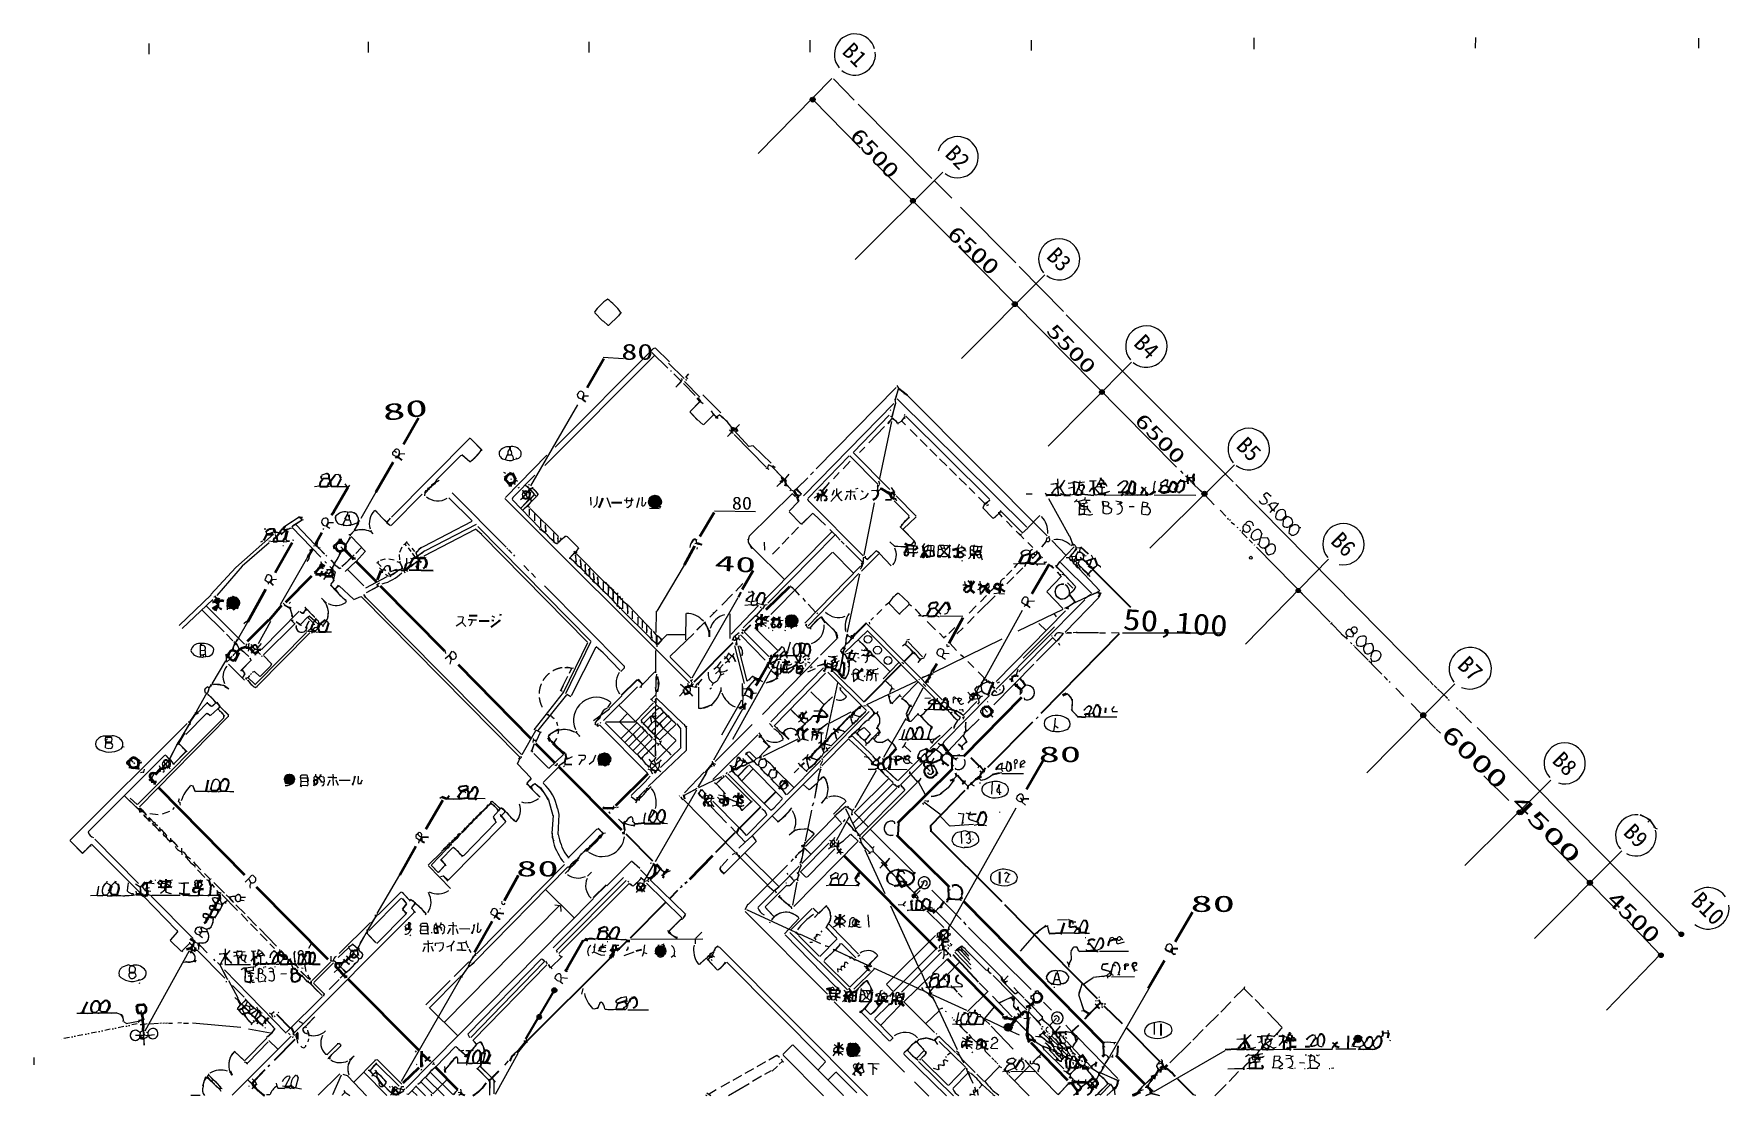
# Model space of a CAD drawing. Header units: millimetres. Extents: x 65038 to 140949, y 40232 to 87783.
import ezdxf
from ezdxf.enums import TextEntityAlignment as Align

# ---------------------------------------------------------------- set-up
doc = ezdxf.new("R2010")
doc.units = ezdxf.units.MM
doc.linetypes.add('DASHED', pattern=[617.859838, 445.211271, -172.648568])
doc.linetypes.add('PHANTOM', pattern=[620.047203, 246.784465, -124.420913, 0, -124.420913, 0, -124.420913])
for name, color, linetype, lineweight in [('A_DASHED', 8, 'DASHED', 18), ('A_HATCH', 252, 'CONTINUOUS', 15), ('A_MED', 9, 'CONTINUOUS', 20), ('A_THIN', 8, 'CONTINUOUS', 15), ('AXIS', 1, 'CONTINUOUS', 15), ('AXIS_SYM', 1, 'CONTINUOUS', 20), ('AXIS_TEXT', 1, 'CONTINUOUS', 13), ('CHECK', 2, 'CONTINUOUS', 35), ('DIM', 3, 'CONTINUOUS', 15), ('DIM_TEXT', 3, 'CONTINUOUS', 13), ('FRAME', 8, 'CONTINUOUS', 20), ('L_PHANTOM', 34, 'PHANTOM', 9), ('P_LEADER', 140, 'CONTINUOUS', 20), ('P_NOMARK', 6, 'CONTINUOUS', 35), ('P_R', 5, 'CONTINUOUS', 40), ('P_R_MARK', 5, 'CONTINUOUS', 25), ('P_SIZE', 140, 'CONTINUOUS', 13), ('SYM', 4, 'CONTINUOUS', 25), ('TEXT_SHAPE', 7, 'CONTINUOUS', 30)]:
    doc.layers.add(name, color=color, linetype=linetype, lineweight=lineweight)
doc.styles.add('JP', font='msgothic.ttc')

msp = doc.modelspace()

# ---------------------------------------------------------------- texts
at = {"layer": 'AXIS_TEXT', "style": 'JP'}
for s, height, p in [('B1', 737.7, (101802, 86858)), ('B2', 736.4, (106409, 82261)), ('B3', 736, (110952, 77693)), ('B4', 746.2, (114861, 73784)), ('B5', 744.3, (119446, 69196)), ('B6', 744.2, (123685, 64935)), ('B7', 752.2, (129361, 59374)), ('B8', 734.8, (133594, 55116)), ('B9', 734.3, (136777, 51894)), ('B10', 753.4, (140004, 48631))]:
    msp.add_text(s, height=height, rotation=-45, dxfattribs=at).set_placement(p, align=Align.MIDDLE_CENTER)
at = {"layer": 'DIM_TEXT', "style": 'JP'}
for s, height, rotation, width, p in [('6500', 680.5, -46.70712, 1.444261, (101533, 83184)), ('6500', 697.8, -42.39407, 1.432338, (105877, 78752)), ('5500', 629.5, -45.97942, 1.588087, (110326, 74456)), ('6500', 629.6, -45.26917, 1.614814, (114279, 70434)), ('6000', 782.8, -43.45256, 1.688045, (127988, 56370)), ('4500', 714.7, -44.91179, 2, (131141, 53324)), ('4500', 714.7, -43.99066, 1.457839, (135408, 48974))]:
    msp.add_text(s, height=height, rotation=rotation, dxfattribs=dict(at, width=width)).set_placement(p)
at = {"layer": 'P_SIZE', "style": 'JP'}
for s, height, rotation, width, p in [('80', 714.8, -0.01286, 1.469239, (91344, 73194)), ('80', 748.4, 7.27034, 2, (80702, 70448)), ('80', 578.7, -0.01286, 1.141658, (96294, 66487)), ('40', 680.9, -3.23824, 2, (95503, 63766)), ('50,100', 953.4, -3.84597, 1.202022, (113792, 61114)), ('80', 697.8, -0.01286, 2, (110033, 55183)), ('80', 697.8, -0.01286, 2, (86634, 50065)), ('80', 731.8, -0.01286, 2, (116830, 48476))]:
    msp.add_text(s, height=height, rotation=rotation, dxfattribs=dict(at, width=width)).set_placement(p)

# ---------------------------------------------------------------- hatches: boundary and pattern name
at = {"layer": 'DIM'}
h = msp.add_hatch(color=7, dxfattribs=at)
h.dxf.hatch_style = 1
edge = h.paths.add_edge_path()
edge.add_arc((99911, 84842), 108, 0, 360)
h = msp.add_hatch(color=7, dxfattribs=at)
h.dxf.hatch_style = 1
edge = h.paths.add_edge_path()
edge.add_arc((104402, 80314), 106, 0, 360)
h = msp.add_hatch(color=7, dxfattribs=at)
h.dxf.hatch_style = 1
edge = h.paths.add_edge_path()
edge.add_arc((108962, 75686), 110, 0, 360)
h = msp.add_hatch(color=7, dxfattribs=at)
h.dxf.hatch_style = 1
edge = h.paths.add_edge_path()
edge.add_arc((112861, 71745), 105, 0, 360)
h = msp.add_hatch(color=7, dxfattribs=at)
h.dxf.hatch_style = 1
edge = h.paths.add_edge_path()
edge.add_arc((117455, 67197), 112, 0, 360)
h = msp.add_hatch(color=7, dxfattribs=at)
h.dxf.hatch_style = 1
edge = h.paths.add_edge_path()
edge.add_arc((121654, 62865), 95.8, 0, 360)
h = msp.add_hatch(color=7, dxfattribs=at)
h.dxf.hatch_style = 1
edge = h.paths.add_edge_path()
edge.add_arc((127254, 57281), 113, 0, 360)
h = msp.add_hatch(color=7, dxfattribs=at)
h.dxf.hatch_style = 1
edge = h.paths.add_edge_path()
edge.add_arc((131560, 52929), 105, 0, 360)
h = msp.add_hatch(color=7, dxfattribs=at)
h.dxf.hatch_style = 1
edge = h.paths.add_edge_path()
edge.add_arc((134718, 49783), 111, 0, 360)
h = msp.add_hatch(color=7, dxfattribs=at)
h.dxf.hatch_style = 1
edge = h.paths.add_edge_path()
edge.add_arc((138810, 47479), 104, 0, 360)
h = msp.add_hatch(color=7, dxfattribs=at)
h.dxf.hatch_style = 1
edge = h.paths.add_edge_path()
edge.add_arc((137897, 46537), 105, 0, 360)
at = {"layer": 'SYM'}
h = msp.add_hatch(color=7, dxfattribs=at)
h.dxf.hatch_style = 1
edge = h.paths.add_edge_path()
edge.add_arc((87665, 43776), 97.7, 0, 360)
at = {"layer": 'TEXT_SHAPE'}
h = msp.add_hatch(color=7, dxfattribs=at)
h.dxf.hatch_style = 1
edge = h.paths.add_edge_path()
edge.add_arc((92850, 66842), 273, 0, 360)
h = msp.add_hatch(color=7, dxfattribs=at)
h.dxf.hatch_style = 1
edge = h.paths.add_edge_path()
edge.add_arc((73973, 62313), 263, 0, 360)
h = msp.add_hatch(color=7, dxfattribs=at)
h.dxf.hatch_style = 1
edge = h.paths.add_edge_path()
edge.add_arc((98978, 61511), 255, 0, 360)
h = msp.add_hatch(color=7, dxfattribs=at)
h.dxf.hatch_style = 1
edge = h.paths.add_edge_path()
edge.add_arc((90588, 55315), 266, 0, 360)
h = msp.add_hatch(color=7, dxfattribs=at)
h.dxf.hatch_style = 1
edge = h.paths.add_edge_path()
edge.add_arc((76480, 54419), 209, 0, 360)
h = msp.add_hatch(color=7, dxfattribs=at)
h.dxf.hatch_style = 1
edge = h.paths.add_edge_path()
edge.add_arc((93105, 46726), 221, 0, 360)
h = msp.add_hatch(color=7, dxfattribs=at)
h.dxf.hatch_style = 1
edge = h.paths.add_edge_path()
edge.add_arc((88347, 44968), 97.7, 0, 360)
h = msp.add_hatch(color=7, dxfattribs=at)
h.dxf.hatch_style = 1
edge = h.paths.add_edge_path()
edge.add_arc((108666, 43311), 159, 0, 360)
h = msp.add_hatch(color=7, dxfattribs=at)
h.dxf.hatch_style = 1
edge = h.paths.add_edge_path()
edge.add_arc((101732, 42319), 270, 0, 360)
h = msp.add_hatch(color=7, dxfattribs=at)
h.dxf.hatch_style = 1
edge = h.paths.add_edge_path()
edge.add_arc((124320, 42791), 149, 0, 360)

# ---------------------------------------------------------------- linework, layer by layer
at = {"layer": 'A_DASHED', "lineweight": 15}
for p, q in [((104280, 70067), (107167, 67211)), ((99278, 65698), (98099, 64478)), ((74315, 48388), (75814, 46836)), ((97801, 41762), (95786, 40625))]:
    msp.add_line(p, q, dxfattribs=at)
msp.add_arc((88873, 58208), 1214, 98.6226, 213.93249, dxfattribs=at)
at = {"layer": 'A_HATCH', "lineweight": 15}
for p, q in [((91331, 56233), (92016, 56925)), ((91515, 56075), (92196, 56763)), ((92373, 56568), (91697, 55891)), ((92540, 56395), (91882, 55721)), ((92065, 55537), (92728, 56210)), ((92843, 55952), (92247, 55353)), ((101705, 52429), (103517, 54221)), ((103308, 54436), (101790, 52934)), ((101998, 51871), (104037, 53923)), ((102463, 52806), (103698, 54039))]:
    msp.add_line(p, q, dxfattribs=at)
at = {"layer": 'A_HATCH', "lineweight": 20}
msp.add_line((102112, 51810), (104598, 54277), dxfattribs=at)
at = {"layer": 'A_MED', "lineweight": 20}
for p, q in [((92750, 73686), (92851, 73728)), ((92859, 73727), (93502, 73099)), ((93453, 73049), (94161, 72350)), ((94997, 71618), (95798, 70820)), ((103649, 71951), (100065, 68305)), ((103733, 71878), (103611, 71394)), ((103755, 71915), (103755, 71864)), ((110408, 65318), (104149, 71608)), ((87289, 67544), (89400, 71179)), ((94430, 70878), (94446, 70810)), ((95020, 70286), (95483, 70742)), ((95491, 70750), (95598, 70637)), ((95615, 70638), (95667, 70570)), ((103461, 70655), (103461, 70553)), ((103584, 71199), (103471, 70658)), ((94742, 70516), (94998, 70290)), ((94742, 70516), (94998, 70290)), ((97064, 69290), (96381, 70036)), ((103440, 70430), (102907, 67880)), ((85075, 69145), (85109, 69145)), ((97064, 69326), (97253, 69361)), ((97253, 69344), (98046, 68565)), ((84139, 68899), (83051, 67811)), ((84244, 68906), (84142, 68900)), ((84555, 68623), (84243, 68900)), ((86249, 68963), (86139, 68737)), ((86260, 68946), (86429, 68946)), ((86651, 68739), (86514, 68712)), ((97919, 68474), (97895, 68342)), ((98114, 68406), (97936, 68487)), ((98101, 68396), (98602, 67874)), ((77893, 67903), (77973, 67856)), ((78139, 68099), (77898, 68008)), ((78530, 68056), (78699, 68074)), ((78963, 67638), (79029, 67535)), ((79164, 67575), (79092, 67475)), ((82845, 67597), (82829, 67529)), ((82947, 67617), (82845, 67515)), ((82932, 67637), (82847, 67603)), ((86596, 67836), (86693, 67763)), ((98840, 68071), (98635, 67819)), ((98670, 67762), (98690, 67713)), ((98679, 67767), (98705, 67718)), ((98713, 67635), (98954, 67384)), ((98715, 67633), (98956, 67390)), ((99692, 67912), (99191, 67423)), ((99692, 67912), (99228, 67458)), ((99942, 68173), (99821, 68038)), ((110877, 67862), (110884, 67638)), ((110877, 67862), (110887, 67642)), ((111189, 67795), (110972, 67486)), ((111184, 67798), (110987, 67477)), ((111593, 67686), (111359, 67654)), ((111582, 67691), (111360, 67652)), ((111579, 67743), (111579, 67709)), ((111598, 67726), (111851, 67702)), ((111607, 67759), (111855, 67680)), ((111850, 67573), (112058, 67588)), ((111868, 67777), (111867, 67692)), ((112308, 67781), (112478, 67763)), ((112308, 67777), (112477, 67777)), ((112613, 67773), (112477, 67767)), ((112699, 67664), (112641, 67524)), ((112800, 67853), (112707, 67661)), ((112996, 67699), (113089, 67541)), ((113023, 67643), (113091, 67542)), ((113557, 67560), (113831, 67768)), ((113994, 67620), (113739, 67297)), ((113990, 67623), (113751, 67291)), ((113833, 67774), (113968, 67771)), ((113968, 67775), (114006, 67628)), ((115748, 67835), (115484, 67651)), ((115505, 67675), (115488, 67607)), ((115801, 67790), (115758, 67553)), ((115815, 67784), (115759, 67553)), ((116390, 67844), (116371, 67777)), ((116612, 67980), (116679, 67980)), ((116700, 68048), (116683, 67979)), ((116967, 67914), (116713, 67912)), ((116768, 67902), (116867, 67715)), ((77834, 67537), (77596, 67505)), ((78344, 67540), (78193, 67514)), ((78631, 67516), (79021, 67527)), ((80355, 67266), (79682, 66084)), ((82544, 67239), (82535, 67103)), ((82658, 67328), (82556, 67226)), ((86762, 67475), (86710, 67443)), ((86944, 67020), (86829, 66929)), ((87063, 67156), (86949, 67065)), ((86962, 67252), (87063, 67184)), ((87070, 67155), (87146, 67015)), ((87247, 66963), (87283, 66913)), ((89960, 67050), (89976, 66691)), ((90687, 67022), (90857, 66597)), ((98995, 67197), (97055, 65286)), ((99272, 66843), (98855, 66415)), ((99272, 66843), (98855, 66415)), ((98941, 67373), (99089, 67310)), ((99057, 67289), (99261, 67082)), ((99205, 67414), (99090, 67324)), ((99227, 67457), (99209, 67406)), ((99380, 67151), (99264, 67078)), ((99377, 67164), (99394, 67147)), ((103562, 66880), (104228, 66203)), ((103646, 67103), (104553, 66189)), ((107336, 67041), (107620, 66766)), ((107841, 66924), (107652, 66719)), ((110324, 67233), (110399, 67111)), ((110326, 67234), (110365, 67149)), ((110662, 67136), (110425, 67128)), ((110474, 66980), (111402, 65308)), ((110869, 67471), (110923, 67152)), ((110879, 67455), (110906, 67148)), ((110899, 67136), (111018, 67136)), ((110972, 67490), (111164, 67171)), ((110974, 67491), (111164, 67171)), ((111018, 67216), (111018, 67148)), ((111605, 67497), (111375, 67434)), ((111612, 67487), (111375, 67437)), ((111647, 67167), (111441, 67129)), ((111804, 67425), (111679, 67181)), ((111769, 67430), (111707, 67170)), ((111822, 67427), (111968, 67302)), ((111965, 67185), (112505, 67124)), ((111966, 67190), (112506, 67128)), ((112476, 67420), (112544, 67420)), ((112486, 67387), (112515, 67148)), ((112646, 67524), (112814, 67501)), ((112870, 67487), (112852, 67198)), ((112866, 67496), (112864, 67202)), ((112866, 67493), (113001, 67497)), ((113205, 67297), (112957, 67228)), ((113202, 67304), (112963, 67206)), ((112965, 67146), (113791, 67128)), ((113034, 67143), (113728, 67128)), ((113779, 67266), (113779, 67198)), ((113812, 67160), (113932, 67131)), ((113932, 67294), (113931, 67134)), ((114134, 67135), (113931, 67132)), ((114226, 67125), (113932, 67146)), ((114221, 67196), (114138, 67126)), ((114232, 67143), (114643, 67148)), ((114642, 67153), (114846, 67144)), ((114765, 67369), (114844, 67247)), ((115050, 67155), (114914, 67144)), ((115202, 67151), (117065, 67130)), ((115857, 67291), (116180, 67264)), ((117303, 67316), (117337, 67316)), ((79063, 66268), (78951, 66060)), ((79083, 66372), (79083, 66253)), ((79150, 66257), (79149, 66031)), ((99412, 65835), (99922, 66324)), ((102671, 66794), (102204, 64442)), ((108222, 66356), (108369, 66393)), ((108373, 66383), (109287, 65455)), ((75491, 65383), (75307, 65120)), ((75791, 65492), (75490, 65378)), ((75776, 65627), (75590, 65608)), ((75777, 65621), (75675, 65625)), ((75805, 65489), (75795, 65620)), ((76610, 65657), (76324, 65596)), ((77099, 66034), (77049, 66013)), ((78143, 65750), (78295, 65649)), ((78217, 65916), (78455, 65905)), ((78883, 65778), (79234, 65797)), ((78997, 66031), (79166, 66031)), ((79182, 66036), (79246, 65814)), ((79402, 65554), (79207, 65358)), ((79401, 65555), (79223, 65376)), ((79537, 65899), (79238, 65796)), ((79537, 65898), (79241, 65788)), ((84803, 65603), (82495, 64405)), ((87721, 66030), (87719, 65689)), ((87751, 65637), (87771, 65588)), ((87911, 65461), (88282, 65087)), ((87929, 65805), (87961, 65488)), ((87929, 65775), (87955, 65486)), ((88838, 65311), (88922, 65286)), ((88838, 65311), (88922, 65286)), ((99397, 65849), (99528, 65941)), ((108589, 65972), (108839, 65699)), ((109210, 65361), (109369, 65176)), ((109540, 65661), (109288, 65435)), ((111411, 65312), (111583, 64875)), ((76180, 65077), (76230, 65043)), ((76232, 65042), (76368, 65053)), ((76270, 65201), (76376, 65069)), ((78581, 64908), (78580, 64755)), ((79209, 65257), (78989, 64916)), ((81651, 64941), (81701, 64872)), ((82478, 64619), (82460, 64585)), ((97053, 64971), (97219, 64751)), ((97227, 64760), (98647, 63356)), ((109229, 64537), (109306, 64421)), ((109310, 64621), (109236, 64547)), ((109544, 65013), (109773, 64785)), ((109849, 64570), (109815, 64513)), ((109939, 64580), (109854, 64570)), ((110007, 64595), (110110, 64399)), ((110615, 65097), (111266, 64430)), ((110999, 64157), (111622, 64818)), ((111459, 65210), (111553, 64936)), ((111744, 64722), (111460, 64439)), ((111794, 64609), (111681, 64400)), ((111872, 64775), (111719, 64761)), ((111875, 64781), (111862, 64577)), ((111875, 64608), (112080, 64457)), ((111876, 64794), (111991, 64752)), ((111987, 64745), (112241, 64507)), ((74074, 63901), (72966, 62682)), ((77381, 64466), (77280, 64428)), ((77873, 64161), (77927, 64061)), ((77939, 63905), (77989, 63837)), ((78373, 63785), (78140, 63785)), ((78497, 64091), (78497, 64023)), ((78719, 63857), (78802, 63885)), ((80428, 64110), (80378, 64089)), ((80718, 63821), (80785, 63753)), ((80954, 63955), (80999, 63712)), ((81006, 63711), (81207, 63782)), ((81021, 63712), (81289, 63816)), ((81401, 64482), (81411, 64244)), ((81428, 64125), (81559, 63825)), ((81447, 64157), (81429, 64124)), ((81720, 64312), (81716, 64074)), ((81718, 64312), (81723, 64074)), ((89001, 64310), (89051, 64310)), ((89257, 64103), (89708, 63699)), ((89274, 64457), (89317, 64144)), ((89287, 64463), (89303, 64141)), ((90562, 63273), (89352, 64488)), ((89494, 64254), (89539, 63941)), ((89499, 64226), (89525, 63937)), ((89712, 64022), (89733, 63715)), ((89728, 64038), (89726, 63714)), ((109063, 64028), (108941, 63894)), ((109192, 64082), (109040, 64046)), ((109581, 64085), (110322, 64048)), ((109651, 64408), (109768, 64338)), ((109885, 64083), (109953, 64032)), ((110259, 64052), (109987, 64045)), ((110094, 64397), (110210, 64340)), ((110317, 64113), (110266, 64045)), ((110471, 64064), (110700, 63865)), ((110825, 63938), (111110, 63653)), ((110944, 64130), (110831, 63950)), ((111259, 64339), (111410, 64339)), ((111382, 64327), (111500, 64207)), ((111386, 64343), (111456, 64193)), ((111505, 64476), (111494, 64391)), ((111507, 64217), (111570, 64112)), ((111515, 64402), (111700, 64389)), ((111516, 64391), (111548, 64237)), ((111547, 64237), (111615, 64237)), ((111574, 64107), (111706, 63974)), ((111613, 64236), (111633, 64187)), ((111631, 64186), (111699, 64186)), ((111690, 64180), (111741, 64096)), ((111732, 64238), (111695, 64189)), ((111700, 63956), (111870, 63847)), ((111706, 64325), (111740, 64240)), ((111750, 64101), (111800, 64101)), ((111803, 64101), (111820, 64016)), ((111842, 64236), (111814, 64098)), ((111827, 64022), (111877, 63936)), ((111850, 63831), (112774, 62851)), ((111868, 63934), (111936, 63918)), ((111933, 63912), (112244, 63612)), ((112322, 63503), (111987, 63834)), ((112043, 64407), (112027, 64270)), ((112158, 64420), (112039, 64403)), ((112332, 64248), (112163, 64178)), ((112317, 64238), (112168, 64162)), ((112669, 64014), (112200, 63559)), ((112374, 63766), (112269, 63615)), ((112377, 64177), (112302, 64027)), ((112388, 64191), (112317, 64022)), ((112388, 64455), (112452, 64308)), ((112446, 64307), (112560, 64259)), ((112552, 64251), (112653, 64036)), ((78122, 63512), (78003, 63359)), ((78138, 63680), (78242, 63617)), ((78241, 63615), (78241, 63547)), ((78380, 63515), (78474, 63315)), ((78450, 63293), (78539, 63699)), ((81602, 63762), (81651, 63659)), ((90088, 63659), (90120, 63343)), ((90088, 63630), (90114, 63341)), ((90272, 63474), (90313, 63157)), ((90533, 63204), (90534, 62897)), ((90537, 63255), (90536, 62897)), ((90762, 63034), (90749, 62693)), ((90757, 63033), (90755, 62693)), ((101476, 61006), (102022, 63592)), ((111122, 63586), (111071, 63570)), ((78987, 62442), (79018, 62341)), ((90957, 62828), (90972, 62489)), ((90971, 62829), (90966, 62489)), ((91163, 62710), (91194, 62591)), ((91185, 62591), (91169, 62250)), ((91178, 62591), (91177, 62250)), ((91268, 62621), (91336, 62455)), ((91378, 62470), (91418, 62371)), ((91397, 62369), (91396, 62046)), ((91400, 62369), (91399, 62097)), ((91592, 62250), (91635, 61874)), ((96558, 62536), (94495, 58941)), ((96696, 62765), (96615, 62676)), ((97188, 62664), (96940, 62456)), ((96968, 62409), (97154, 62358)), ((97157, 62368), (97156, 62215)), ((97230, 62623), (97184, 62369)), ((97411, 62402), (97431, 62301)), ((97775, 62685), (97654, 62766)), ((97745, 62437), (97767, 62674)), ((97802, 62449), (97751, 62433)), ((99116, 62883), (99313, 62660)), ((99467, 62525), (99577, 62379)), ((99710, 62261), (100054, 61888)), ((103317, 62294), (103786, 61814)), ((105389, 62334), (105155, 62254)), ((105528, 62282), (105396, 62347)), ((105417, 62080), (105527, 62259)), ((107692, 62641), (107420, 62351)), ((112722, 62556), (111225, 61006)), ((111645, 62323), (111320, 62106)), ((111643, 62327), (111321, 62105)), ((111423, 62668), (111664, 62349)), ((112368, 62691), (112065, 62479)), ((112763, 62654), (112750, 62757)), ((76247, 62228), (76497, 62081)), ((76506, 62100), (76557, 62100)), ((77064, 61862), (77064, 61828)), ((77350, 61488), (77195, 61185)), ((77620, 61489), (77538, 61435)), ((77622, 61488), (77788, 61349)), ((78072, 61565), (77882, 61375)), ((78134, 61494), (78212, 61442)), ((91295, 62097), (91328, 62097)), ((92643, 60734), (91356, 62022)), ((91617, 62148), (91615, 61825)), ((91836, 61944), (91834, 61603)), ((92089, 61672), (92087, 61348)), ((92274, 61501), (92273, 61178)), ((92909, 61944), (92895, 60990)), ((94235, 60650), (94242, 61836)), ((96221, 60717), (96220, 61824)), ((97453, 62215), (97157, 62205)), ((97564, 61612), (97375, 61507)), ((97376, 61500), (97375, 61432)), ((97392, 61739), (97568, 61633)), ((97662, 62240), (97764, 62208)), ((97869, 62225), (97766, 62211)), ((97798, 61705), (97900, 61701)), ((97833, 61618), (97812, 61569)), ((97865, 61497), (97950, 61515)), ((98594, 61524), (98424, 61514)), ((100243, 61664), (99799, 61205)), ((100309, 61667), (100443, 61468)), ((103008, 62019), (102782, 61784)), ((103795, 61822), (103795, 61788)), ((104845, 61720), (104844, 61686)), ((105435, 61748), (105570, 61680)), ((105551, 61918), (105652, 61816)), ((105624, 61736), (106636, 61713)), ((105946, 62024), (105995, 61988)), ((109300, 61974), (107623, 58943)), ((77227, 61165), (77210, 61063)), ((77283, 61177), (77232, 61161)), ((77622, 61346), (77537, 61331)), ((77750, 61170), (77631, 61051)), ((77634, 61042), (77667, 61008)), ((77671, 61007), (77806, 61022)), ((77886, 61358), (77971, 61308)), ((78221, 61314), (78087, 61031)), ((78095, 61002), (78365, 61018)), ((78212, 61436), (78215, 61317)), ((92477, 61297), (92475, 60974)), ((92679, 61059), (92678, 60752)), ((92929, 60820), (92912, 60514)), ((94585, 60947), (93512, 59906)), ((96947, 61129), (96896, 61113)), ((96948, 61126), (96948, 61092)), ((97377, 61430), (97458, 61364)), ((97702, 61370), (97834, 61248)), ((97847, 61403), (97711, 61399)), ((98134, 61379), (98215, 61350)), ((98217, 61347), (98220, 61228)), ((98692, 61230), (98658, 61212)), ((98703, 61281), (98691, 61245)), ((98691, 61242), (98707, 61225)), ((100445, 61472), (100830, 61128)), ((100481, 61460), (100933, 61010)), ((100833, 61129), (101023, 60843)), ((101432, 60854), (101379, 60498)), ((101470, 60852), (101620, 60780)), ((101754, 60889), (101704, 60703)), ((105033, 61485), (105419, 61108)), ((110665, 60763), (109145, 59225)), ((111115, 60926), (110835, 60594)), ((111144, 60951), (111110, 60933)), ((72491, 60417), (72480, 60161)), ((72480, 60161), (72489, 59990)), ((72703, 60182), (72483, 60167)), ((72499, 59991), (72618, 59991)), ((72499, 59991), (72499, 59906)), ((72501, 60416), (72535, 60416)), ((72703, 60006), (72618, 59988)), ((72703, 60008), (72736, 59906)), ((72707, 60178), (72714, 60008)), ((74040, 60517), (73924, 60207)), ((74060, 60535), (74060, 60484)), ((74670, 60283), (74639, 60146)), ((74653, 60450), (74652, 60314)), ((74750, 60447), (74820, 60363)), ((74836, 60111), (74754, 60057)), ((74824, 60334), (74941, 60247)), ((74940, 60246), (74838, 60144)), ((74940, 60246), (75007, 60246)), ((75061, 60312), (75043, 60279)), ((75064, 60116), (75180, 59995)), ((92636, 60725), (92911, 60478)), ((92930, 60463), (92930, 60344)), ((96151, 60042), (96285, 59939)), ((96486, 60649), (96506, 60547)), ((98347, 60003), (98313, 59935)), ((98705, 60000), (98493, 59886)), ((98906, 60548), (98779, 60140)), ((98906, 60548), (98779, 60140)), ((99351, 60085), (99226, 59955)), ((99366, 60087), (99365, 59934)), ((99503, 60088), (99588, 59970)), ((101009, 60719), (100260, 59971)), ((101136, 59295), (101276, 60022)), ((101160, 60160), (101257, 60095)), ((101164, 60170), (101232, 60052)), ((101276, 60019), (101210, 59647)), ((101369, 60303), (101268, 60115)), ((101343, 60322), (101276, 60100)), ((101395, 60497), (101330, 60326)), ((101567, 60057), (101432, 60037)), ((101635, 60067), (101788, 60048)), ((101810, 60039), (101707, 59793)), ((101800, 60048), (101709, 59795)), ((101788, 60056), (101958, 60043)), ((101797, 60080), (101958, 60036)), ((102206, 59996), (102092, 59935)), ((102229, 60189), (102348, 60189)), ((102546, 59981), (102385, 59894)), ((104056, 60466), (103938, 60380)), ((104057, 60457), (104426, 60103)), ((104172, 60577), (104835, 59897)), ((104398, 60071), (104517, 60022)), ((104442, 60110), (104715, 59776)), ((104513, 60016), (104723, 59786)), ((105742, 60015), (105705, 59897)), ((105786, 60062), (106023, 60050)), ((106060, 60510), (106354, 60178)), ((110834, 60595), (109938, 59707)), ((73618, 59716), (73011, 58682)), ((73730, 59894), (73647, 59807)), ((73651, 59893), (73650, 59698)), ((74721, 59843), (74753, 59724)), ((89110, 59370), (89005, 59157)), ((91463, 59494), (91472, 59392)), ((95644, 59468), (95490, 59334)), ((95725, 59285), (95562, 59141)), ((95800, 59685), (95638, 59470)), ((95650, 59455), (95732, 59368)), ((95769, 59220), (95790, 59084)), ((95960, 59918), (96011, 59867)), ((96041, 59863), (96127, 59763)), ((96289, 59929), (96138, 59756)), ((96332, 59955), (96461, 59684)), ((100164, 59866), (97669, 57321)), ((97889, 59475), (97991, 59373)), ((98055, 59587), (98124, 59538)), ((98125, 59478), (98074, 59462)), ((98258, 59723), (98155, 59676)), ((98433, 59797), (98282, 59742)), ((98405, 59683), (98289, 59395)), ((98399, 59684), (98311, 59407)), ((98467, 59938), (98331, 59923)), ((98501, 59217), (98431, 59122)), ((98470, 59934), (98434, 59798)), ((98479, 59354), (98497, 59320)), ((98480, 59574), (98497, 59557)), ((98498, 59219), (98583, 59219)), ((98551, 59663), (98653, 59659)), ((98669, 59798), (98657, 59747)), ((99077, 59934), (98730, 59934)), ((98755, 59577), (98738, 59356)), ((98753, 59338), (98752, 59219)), ((99077, 59938), (98755, 59932)), ((99090, 59379), (98806, 59152)), ((99110, 59670), (99181, 59670)), ((99113, 59671), (99164, 59654)), ((99136, 59913), (99246, 59691)), ((99295, 59491), (99465, 59491)), ((99312, 59355), (99447, 59355)), ((99348, 59934), (99347, 59708)), ((99464, 59406), (99498, 59406)), ((99591, 59962), (99467, 59848)), ((99683, 59670), (99782, 59631)), ((100028, 59363), (99683, 59203)), ((100444, 59557), (100107, 59480)), ((100429, 59577), (100109, 59471)), ((100763, 59527), (100559, 59613)), ((100719, 59695), (100770, 59695)), ((100969, 59503), (100783, 59452)), ((100904, 59664), (100803, 59612)), ((100986, 59482), (100897, 59348)), ((100990, 59801), (100906, 59783)), ((101127, 59269), (101113, 59167)), ((101124, 59321), (101124, 59270)), ((101216, 59647), (101131, 59319)), ((101500, 59657), (101449, 59641)), ((101511, 59664), (101550, 59461)), ((101645, 59785), (101526, 59683)), ((101697, 59789), (101855, 59679)), ((102228, 59953), (102092, 59942)), ((102228, 59950), (102347, 59950)), ((102329, 59327), (102431, 59296)), ((102519, 59965), (102364, 59944)), ((102442, 59284), (102544, 59148)), ((102444, 59288), (102495, 59323)), ((102498, 59328), (102618, 59298)), ((102801, 59328), (102614, 59293)), ((102835, 59389), (102803, 59325)), ((104754, 59773), (104620, 59639)), ((104742, 59791), (104626, 59635)), ((105695, 59889), (105853, 59797)), ((106858, 59683), (107129, 59413)), ((109811, 59561), (108018, 57747)), ((72890, 58519), (72817, 58278)), ((73036, 58667), (72869, 58515)), ((72950, 58595), (72882, 58527)), ((73038, 58689), (73597, 58615)), ((73582, 58574), (73760, 58470)), ((90551, 57052), (92060, 58558)), ((92898, 58999), (92871, 58341)), ((92917, 59119), (92904, 59000)), ((93998, 58668), (94193, 58501)), ((94196, 58501), (94386, 58310)), ((94313, 58710), (94353, 58559)), ((94478, 58578), (94664, 58541)), ((94568, 58671), (94485, 58618)), ((94801, 58539), (94801, 57603)), ((95802, 58522), (95801, 58335)), ((96756, 58692), (96771, 58471)), ((96765, 58130), (96768, 58696)), ((96765, 58471), (96769, 58130)), ((96998, 58453), (96846, 58209)), ((96980, 58457), (96867, 58189)), ((97365, 58909), (96969, 58478)), ((97526, 58870), (97658, 58796)), ((98325, 59012), (98342, 58995)), ((98430, 59118), (98346, 59108)), ((99186, 59205), (99388, 59112)), ((100497, 56232), (101037, 58725)), ((101131, 58519), (101164, 58383)), ((101370, 58911), (101203, 58967)), ((101305, 58926), (101234, 59026)), ((101716, 59118), (101632, 59098)), ((101724, 59117), (101746, 58827)), ((101745, 58826), (101761, 58775)), ((101940, 58922), (101756, 58814)), ((101932, 58919), (102187, 58821)), ((102353, 59083), (102322, 58827)), ((102596, 59159), (102732, 59147)), ((102731, 59150), (102735, 58810)), ((102733, 59154), (102852, 59138)), ((104196, 57289), (104859, 58510)), ((107351, 58548), (107249, 58326)), ((107442, 58588), (107488, 58366)), ((107715, 58766), (107497, 58674)), ((107681, 58861), (107716, 58777)), ((107712, 58779), (107864, 58760)), ((107898, 58726), (107965, 58708)), ((109017, 59013), (108809, 59013)), ((108981, 58587), (109066, 58587)), ((109076, 58690), (109062, 58588)), ((109085, 59030), (109084, 58996)), ((72782, 58287), (72317, 57458)), ((92218, 56772), (91232, 57735)), ((92896, 57726), (92850, 57638)), ((96761, 57771), (96812, 57703)), ((96765, 57943), (96764, 57705)), ((96780, 58130), (96771, 57773)), ((96887, 58188), (97132, 58083)), ((96889, 58195), (97125, 58072)), ((97395, 58264), (97191, 58236)), ((101174, 58388), (101428, 58110)), ((103290, 58189), (103403, 57803)), ((103469, 57821), (103487, 57788)), ((105362, 58012), (105103, 57881)), ((105131, 57818), (105252, 57792)), ((105369, 57805), (105573, 57803)), ((105667, 57749), (105869, 57579)), ((105670, 57775), (105876, 57567)), ((105790, 57883), (105941, 57813)), ((105829, 58076), (106008, 57880)), ((106200, 57992), (106199, 57822)), ((106319, 58043), (106420, 58009)), ((106857, 58311), (106979, 58178)), ((107265, 58216), (107314, 58012)), ((107481, 58381), (107278, 58260)), ((107301, 58009), (107335, 58009)), ((107472, 58342), (107786, 58173)), ((111286, 58250), (111471, 58095)), ((111473, 58095), (111538, 57907)), ((111528, 57906), (111512, 57481)), ((111526, 58008), (111514, 57548)), ((112051, 57506), (112284, 57716)), ((112603, 57763), (112443, 57375)), ((72762, 57353), (71835, 56415)), ((71944, 56979), (72012, 56979)), ((72275, 57347), (72020, 56973)), ((72940, 57265), (72764, 57355)), ((73734, 57319), (73734, 57216)), ((88189, 57264), (88340, 57126)), ((90415, 57245), (90167, 56957)), ((92238, 57073), (92266, 56922)), ((92631, 57191), (92691, 56935)), ((92860, 57060), (92844, 57009)), ((92869, 57246), (92855, 57143)), ((92880, 57502), (92862, 57400)), ((96768, 57546), (95469, 55273)), ((99404, 57056), (99271, 56966)), ((99400, 57053), (99567, 56915)), ((99488, 57143), (99696, 57143)), ((99606, 57416), (99570, 57367)), ((99674, 56990), (99574, 56919)), ((99662, 57139), (99696, 57060)), ((99964, 57485), (100252, 57478)), ((99964, 57483), (100275, 57483)), ((100238, 57203), (100094, 56947)), ((100302, 57619), (100298, 57500)), ((101602, 57214), (101675, 56901)), ((101639, 57226), (101707, 57191)), ((101965, 57612), (101764, 57438)), ((102278, 57422), (102006, 57198)), ((102299, 57464), (102025, 57181)), ((102434, 57109), (102416, 57075)), ((102416, 57072), (102434, 57039)), ((103103, 55404), (104096, 57157)), ((104263, 57689), (104097, 57334)), ((104244, 57681), (104097, 57337)), ((104293, 56998), (104105, 57079)), ((104214, 57012), (104316, 57012)), ((104911, 57553), (104996, 57538)), ((105115, 57542), (104996, 57530)), ((105115, 57539), (105334, 57552)), ((105334, 57533), (105639, 57533)), ((105993, 57445), (106093, 57391)), ((106076, 57373), (106380, 57054)), ((106305, 57493), (106557, 57369)), ((106319, 57509), (106661, 57291)), ((106451, 57069), (106383, 57053)), ((106755, 56971), (106753, 56579)), ((107361, 57111), (106803, 56559)), ((107515, 57515), (107511, 57379)), ((111490, 57534), (111770, 57231)), ((111529, 57481), (111760, 57249)), ((111752, 57229), (112124, 57205)), ((112057, 57499), (112222, 57680)), ((112075, 57327), (112126, 57327)), ((112126, 57226), (112294, 57215)), ((112230, 57687), (112365, 57684)), ((112380, 57566), (112258, 57346)), ((112295, 57226), (112515, 57216)), ((112482, 57361), (112296, 57324)), ((112718, 57210), (113532, 57207)), ((71978, 56861), (71755, 56476)), ((71998, 56861), (71761, 56502)), ((88443, 56241), (88322, 56025)), ((88529, 56600), (88506, 56448)), ((88526, 56669), (88526, 56617)), ((89305, 56532), (89474, 56362)), ((89323, 56516), (89470, 56359)), ((90137, 56895), (90335, 56801)), ((93070, 56167), (92515, 56709)), ((92855, 56190), (92891, 56037)), ((92881, 56787), (92860, 56685)), ((92863, 56685), (92862, 56412)), ((93050, 56923), (93050, 56872)), ((93998, 56650), (93994, 55850)), ((94252, 56684), (94247, 55697)), ((97202, 56869), (95549, 55211)), ((97589, 56327), (97955, 55881)), ((99233, 56429), (99316, 56224)), ((99485, 56239), (99321, 56144)), ((99586, 56909), (99461, 56766)), ((99477, 56214), (99705, 56159)), ((99482, 56235), (99703, 56153)), ((99914, 56410), (99863, 56158)), ((99903, 56411), (99866, 56157)), ((99893, 56668), (100181, 56665)), ((99995, 56669), (100181, 56657)), ((100055, 56545), (100086, 56442)), ((100164, 56395), (100060, 56189)), ((100163, 56564), (100163, 56513)), ((100184, 56648), (100169, 56563)), ((100589, 56913), (100203, 56615)), ((100304, 56512), (100280, 56069)), ((100295, 56508), (100298, 56071)), ((100299, 56516), (100400, 56495)), ((100907, 56482), (100959, 56262)), ((100915, 56484), (100980, 56203)), ((100957, 56593), (101074, 56507)), ((101824, 56516), (101908, 56498)), ((102027, 56614), (101908, 56495)), ((102882, 56405), (102759, 56339)), ((102817, 56718), (102908, 56546)), ((103771, 56192), (103923, 56203)), ((104028, 56642), (103893, 56215)), ((104022, 56644), (103906, 56210)), ((104244, 56701), (104056, 56231)), ((104364, 56212), (104110, 56192)), ((104345, 56257), (104141, 56148)), ((104431, 56384), (104355, 56226)), ((104364, 56205), (104533, 56213)), ((104614, 56701), (104492, 56378)), ((104532, 56211), (104769, 56208)), ((104769, 56209), (105108, 56203)), ((104769, 56205), (105108, 56205)), ((105111, 56210), (105178, 56175)), ((105326, 56203), (105174, 56180)), ((106644, 56382), (105967, 55663)), ((106229, 56765), (106228, 56682)), ((106774, 56584), (106656, 56364)), ((71476, 56021), (71081, 55267)), ((71428, 55936), (71108, 55302)), ((87393, 56161), (87374, 56059)), ((89135, 55416), (88882, 55300)), ((89419, 55499), (89690, 55492)), ((89692, 55496), (89737, 55462)), ((90191, 55497), (90069, 55201)), ((92898, 56046), (93016, 55995)), ((93081, 56000), (93013, 55983)), ((93101, 56088), (93082, 56003)), ((96954, 55545), (97005, 55631)), ((97701, 56129), (97972, 55894)), ((100258, 56076), (100172, 56010)), ((100397, 55593), (100312, 55423)), ((100365, 55730), (100391, 55593)), ((100450, 56007), (100411, 55723)), ((100429, 56020), (100706, 55927)), ((100446, 56006), (100667, 55958)), ((102224, 55432), (102377, 55407)), ((102627, 55418), (102766, 55286)), ((103639, 55466), (103906, 55421)), ((104000, 55470), (104050, 55419)), ((104062, 56057), (104001, 55901)), ((104054, 55423), (104054, 55372)), ((104055, 55422), (104153, 55479)), ((104161, 55480), (104245, 55411)), ((104688, 55631), (104602, 55410)), ((104984, 55770), (104693, 55641)), ((105307, 55624), (105043, 55361)), ((105167, 56165), (105235, 56063)), ((105403, 55737), (105301, 55635)), ((105456, 55738), (105633, 55595)), ((105458, 55747), (105724, 55503)), ((105537, 56027), (105639, 55960)), ((105633, 55593), (105677, 55455)), ((105876, 55561), (105688, 55444)), ((105969, 55661), (105714, 55420)), ((106181, 55481), (106677, 55475)), ((106508, 55504), (106187, 55433)), ((106765, 56055), (106574, 55889)), ((106759, 56060), (106578, 55879)), ((106820, 56065), (106769, 56048)), ((70422, 54673), (70302, 54470)), ((70648, 55031), (70711, 54901)), ((70835, 55192), (70919, 55107)), ((70843, 54903), (70853, 54750)), ((70934, 55106), (71023, 54972)), ((71037, 55244), (70940, 55104)), ((71075, 54973), (71125, 54887)), ((71123, 55267), (71122, 54970)), ((88543, 54979), (87845, 54267)), ((88805, 55151), (88870, 55081)), ((88875, 55088), (89129, 55081)), ((89577, 55268), (89444, 55062)), ((90063, 55203), (89907, 55070)), ((90332, 55068), (90332, 55034)), ((92533, 54880), (92665, 54822)), ((92676, 55173), (92625, 54985)), ((92635, 54983), (92680, 54878)), ((92652, 54822), (92735, 54651)), ((92800, 55262), (92697, 55178)), ((92851, 55022), (92701, 54882)), ((93027, 55167), (92860, 55060)), ((92980, 54856), (93113, 54768)), ((95058, 54736), (94176, 53805)), ((96231, 54997), (96309, 54945)), ((96444, 55005), (96310, 54950)), ((96447, 54999), (96446, 54880)), ((96534, 55377), (96489, 55171)), ((96672, 55295), (96787, 55221)), ((96813, 55238), (96719, 55046)), ((96793, 55217), (96729, 55052)), ((96735, 55016), (96769, 55016)), ((97552, 55401), (97385, 55328)), ((97474, 55044), (97592, 54925)), ((97571, 54903), (97920, 54561)), ((97754, 55374), (97788, 55306)), ((98055, 54862), (98055, 54828)), ((99294, 54912), (99080, 54700)), ((99611, 55405), (99466, 55268)), ((99617, 55355), (99734, 54913)), ((99630, 54794), (99630, 54743)), ((99754, 54909), (99637, 54788)), ((99718, 55356), (99800, 55252)), ((100243, 54875), (100144, 54378)), ((102392, 54861), (102748, 54861)), ((102768, 55284), (102599, 55164)), ((102824, 54915), (102975, 54827)), ((102831, 55286), (102872, 55114)), ((103121, 54856), (102985, 54840)), ((103035, 55353), (103083, 55250)), ((104149, 54843), (103298, 54846)), ((104243, 55404), (104189, 55304)), ((104260, 55174), (104361, 55122)), ((104748, 55218), (104714, 55184)), ((105070, 55165), (104917, 55163)), ((105016, 54944), (105167, 54774)), ((105223, 55009), (105294, 54789)), ((105314, 55079), (105514, 54677)), ((105801, 55190), (105996, 55009)), ((106311, 54702), (106375, 54573)), ((107357, 54996), (107308, 54909)), ((107368, 55011), (107576, 54827)), ((107390, 54793), (107455, 54706)), ((107394, 55024), (107550, 54808)), ((108383, 54707), (107948, 54611)), ((108358, 55129), (108129, 54927)), ((108168, 54877), (108372, 54877)), ((108361, 54872), (108408, 54769)), ((108387, 55099), (108367, 54877)), ((108575, 54898), (108372, 54875)), ((108388, 54675), (109353, 54675)), ((108621, 55184), (108568, 54895)), ((108615, 55186), (108575, 54893)), ((108612, 55218), (108630, 55185)), ((108969, 55115), (108957, 54876)), ((109389, 54976), (109219, 54958)), ((72172, 54101), (72053, 54129)), ((72139, 54155), (72264, 53868)), ((72264, 53868), (72169, 54086)), ((73070, 54362), (72925, 53940)), ((78708, 54374), (79199, 54374)), ((84045, 54008), (84147, 53853)), ((84048, 53967), (84212, 53897)), ((84123, 54087), (84051, 54018)), ((87302, 54059), (87376, 53927)), ((96558, 54570), (96641, 54433)), ((97941, 54579), (98059, 54460)), ((98043, 54440), (98437, 54025)), ((98066, 54469), (98134, 54333)), ((99753, 53938), (99488, 54177)), ((100107, 54196), (99988, 53567)), ((100170, 54369), (100092, 54203)), ((104307, 54635), (104599, 54291)), ((104762, 54469), (104615, 54267)), ((104762, 54469), (104676, 54351)), ((106230, 54380), (105978, 54027)), ((106188, 54317), (105978, 54028)), ((106370, 54572), (106202, 54401)), ((106385, 54585), (106690, 54296)), ((106761, 54348), (106694, 54296)), ((106697, 54270), (106862, 54113)), ((107014, 54196), (106864, 54105)), ((107014, 54197), (107145, 54122)), ((107462, 54357), (107348, 54463)), ((107946, 54298), (107927, 53754)), ((108252, 54011), (108271, 53840)), ((71538, 53541), (71499, 53398)), ((71534, 53541), (71518, 53422)), ((71519, 53420), (71553, 53369)), ((71555, 53371), (71606, 53371)), ((71556, 53371), (71585, 53250)), ((72269, 53867), (72761, 53879)), ((72997, 53867), (72269, 53870)), ((73249, 53895), (73282, 53861)), ((73287, 53857), (73407, 53886)), ((73400, 53896), (73997, 53862)), ((73640, 53878), (73996, 53858)), ((83579, 53538), (84074, 53538)), ((85242, 53537), (84812, 53560)), ((85243, 53539), (84837, 53554)), ((85478, 53317), (85517, 53419)), ((85508, 53350), (85842, 53027)), ((85518, 53423), (85563, 53434)), ((92468, 53871), (92187, 53576)), ((94125, 53512), (96446, 51152)), ((100517, 53618), (100303, 53346)), ((101398, 53190), (100894, 52769)), ((101468, 53172), (101706, 53023)), ((101481, 53169), (101688, 53022)), ((105059, 53430), (105077, 53396)), ((108262, 53838), (108281, 53720)), ((108266, 53842), (108350, 53824)), ((109273, 53405), (109448, 53259)), ((69716, 53075), (69784, 52990)), ((69831, 53103), (69898, 53035)), ((69942, 52825), (69991, 52788)), ((69981, 52783), (70169, 52608)), ((69988, 52786), (70139, 52633)), ((70187, 52638), (70215, 52520)), ((70220, 52694), (70253, 52643)), ((70228, 52884), (70603, 52836)), ((70383, 52489), (70451, 52473)), ((70479, 52388), (70445, 52354)), ((70481, 52396), (70569, 52351)), ((70485, 52388), (70570, 52353)), ((85910, 53088), (85839, 53005)), ((86159, 52545), (86107, 52429)), ((88289, 52787), (88238, 52005)), ((88290, 52787), (88238, 52005)), ((88543, 52839), (88503, 51938)), ((91455, 52461), (91454, 52175)), ((91463, 52433), (91944, 52337)), ((91499, 52473), (91649, 52645)), ((92416, 52908), (92331, 52458)), ((92709, 53034), (92576, 52728)), ((92689, 53006), (92588, 52720)), ((92600, 52607), (92700, 52470)), ((92918, 52675), (92789, 52467)), ((92839, 52984), (92950, 52874)), ((92937, 52674), (93098, 52497)), ((93122, 53063), (93269, 53023)), ((93158, 52459), (93404, 52436)), ((93217, 52450), (93404, 52437)), ((99595, 51650), (99877, 53037)), ((100907, 52753), (99610, 51417)), ((100922, 52763), (101190, 52474)), ((101550, 52727), (100967, 51664)), ((101389, 53109), (101825, 52184)), ((101426, 52502), (101773, 52135)), ((101655, 52853), (101654, 52802)), ((101655, 52855), (101705, 52834)), ((101768, 52920), (102386, 52303)), ((105615, 52770), (106057, 52319)), ((106065, 47866), (109026, 53133)), ((106075, 52323), (107120, 52404)), ((106671, 52853), (106598, 52381)), ((106904, 52852), (106890, 52649)), ((106901, 52636), (107304, 52492)), ((106968, 52955), (106953, 52870)), ((106957, 52854), (107228, 52868)), ((107296, 52517), (107434, 52904)), ((107327, 52388), (107581, 52378)), ((107434, 52913), (107596, 52959)), ((136970, 52836), (137394, 52607)), ((137406, 52593), (137640, 52238)), ((70438, 52338), (70621, 52149)), ((70633, 52162), (70653, 52112)), ((70657, 52249), (70673, 52198)), ((70745, 52153), (70865, 52019)), ((70991, 51894), (70747, 52159)), ((70813, 51968), (71112, 51639)), ((71158, 51771), (71158, 51669)), ((84055, 51866), (83973, 51761)), ((84126, 51948), (84055, 51865)), ((84190, 52019), (84119, 51954)), ((88236, 52005), (88303, 51580)), ((90373, 51777), (90272, 51691)), ((90640, 52007), (90522, 51985)), ((99092, 52104), (98862, 51910)), ((101943, 51645), (99063, 48726)), ((100662, 51687), (100749, 51641)), ((100887, 51815), (100850, 51697)), ((101296, 51641), (101086, 51517)), ((101795, 52163), (102037, 51835)), ((102491, 52187), (104404, 50283)), ((106565, 52069), (106583, 51542)), ((106897, 52007), (106766, 51899)), ((137620, 52248), (137735, 52202)), ((67609, 51495), (67213, 51087)), ((71643, 51174), (71662, 51039)), ((84266, 50991), (84198, 50995)), ((88841, 51070), (88941, 50938)), ((96460, 51158), (96652, 50904)), ((96667, 50915), (97883, 49684)), ((99141, 50945), (99170, 50895)), ((99278, 51098), (99145, 50948)), ((99449, 51263), (99155, 50966)), ((99472, 51247), (99274, 51102)), ((99504, 51231), (99382, 50678)), ((99497, 51426), (99412, 51405)), ((99560, 51546), (99493, 51426)), ((99504, 51425), (99517, 51322)), ((100729, 51378), (100614, 51288)), ((100818, 51509), (100735, 51405)), ((100752, 51595), (100818, 51508)), ((100847, 51503), (100933, 51420)), ((100937, 51424), (101004, 51424)), ((101099, 51191), (100999, 51087)), ((101152, 51151), (101165, 51048)), ((101156, 51155), (101275, 51139)), ((101996, 51611), (102084, 51566)), ((102072, 51567), (102279, 51274)), ((102081, 51572), (102205, 51371)), ((102220, 51385), (102466, 51140)), ((102595, 51355), (102617, 51169)), ((106339, 51437), (106695, 51352)), ((72674, 50202), (72930, 49950)), ((82703, 50539), (83689, 49521)), ((89031, 50435), (88932, 50291)), ((89082, 50483), (89031, 50432)), ((89071, 50562), (89041, 50525)), ((89113, 50520), (89079, 50486)), ((89295, 50744), (89240, 50612)), ((92777, 50607), (92483, 50068)), ((93536, 50320), (93363, 50244)), ((98786, 50569), (97022, 48816)), ((99311, 50141), (99207, 49948)), ((99272, 50179), (99230, 49942)), ((102979, 50705), (103066, 50605)), ((103079, 50600), (103162, 50525)), ((103160, 50529), (103381, 50257)), ((103199, 50576), (103165, 50542)), ((103165, 50536), (103376, 50253)), ((103765, 50383), (103428, 50290)), ((103430, 50240), (103664, 50004)), ((103435, 50245), (103669, 50005)), ((103938, 50329), (104023, 50176)), ((103965, 50381), (104364, 50232)), ((67933, 49627), (67849, 49229)), ((67926, 49628), (67866, 49220)), ((68293, 49774), (68497, 49658)), ((68424, 49383), (68308, 49244)), ((68667, 49807), (68493, 49641)), ((68679, 49800), (68853, 49672)), ((69258, 49773), (69211, 49424)), ((69247, 49695), (69211, 49424)), ((71522, 49781), (71742, 49758)), ((71523, 49784), (71741, 49752)), ((71756, 49762), (71741, 49285)), ((71764, 49757), (71748, 49268)), ((72386, 49766), (72250, 49751)), ((72417, 49804), (72520, 49772)), ((72574, 49692), (72500, 49612)), ((72525, 49781), (72576, 49696)), ((72772, 49926), (72870, 49861)), ((72772, 49921), (72875, 49875)), ((73009, 49721), (73114, 49575)), ((73033, 49669), (73117, 49578)), ((73089, 49788), (73567, 49316)), ((73231, 49455), (73263, 49370)), ((73267, 49378), (73385, 49341)), ((83364, 50079), (83246, 50051)), ((91862, 49632), (91694, 49740)), ((92086, 49468), (92013, 49352)), ((92103, 49672), (92206, 49589)), ((92255, 49468), (92255, 49366)), ((92322, 49468), (92379, 49370)), ((92365, 49841), (92335, 49721)), ((92359, 49894), (92358, 49843)), ((92374, 49656), (92459, 49656)), ((92478, 50098), (92478, 50047)), ((93230, 50096), (93198, 49993)), ((94046, 49604), (93983, 49554)), ((94017, 49672), (94048, 49606)), ((98756, 49680), (97783, 48710)), ((97880, 49680), (98193, 49405)), ((98896, 49646), (98748, 49646)), ((99200, 49809), (99002, 48786)), ((103724, 49653), (103826, 49653)), ((104001, 49883), (104091, 49832)), ((104716, 49558), (104468, 49342)), ((104704, 49571), (104477, 49338)), ((104889, 49816), (104759, 49583)), ((104894, 49811), (104769, 49578)), ((104876, 49826), (104775, 49805)), ((106566, 48141), (105242, 49444)), ((106074, 49471), (105969, 49408)), ((105970, 49396), (106024, 49108)), ((106522, 49586), (106626, 49401)), ((106626, 49396), (106561, 49109)), ((67878, 49210), (67572, 49195)), ((68132, 49205), (67572, 49198)), ((67877, 49210), (68131, 49203)), ((68314, 49201), (68538, 49201)), ((68743, 49193), (69487, 49220)), ((69625, 49243), (69489, 49211)), ((71583, 49218), (70317, 49218)), ((72910, 48724), (72885, 48623)), ((72892, 49221), (73265, 49223)), ((72897, 49212), (73265, 49232)), ((73130, 48682), (72929, 48751)), ((73016, 49071), (73155, 48839)), ((73322, 49106), (73032, 49092)), ((73243, 48861), (73429, 48827)), ((73494, 48817), (73346, 48531)), ((73362, 49036), (73442, 48847)), ((73452, 49260), (74150, 48544)), ((73606, 48901), (73468, 48838)), ((73713, 48993), (73475, 48807)), ((73790, 49084), (73977, 48896)), ((74056, 49154), (74201, 49283)), ((74129, 49256), (74264, 49256)), ((74228, 49276), (74303, 49135)), ((74289, 49133), (74277, 48996)), ((74280, 48999), (74450, 48989)), ((74290, 49021), (74450, 48983)), ((74293, 49132), (74518, 49132)), ((74297, 49132), (74518, 49132)), ((81474, 49079), (80047, 47640)), ((97012, 48824), (96874, 48568)), ((96947, 48586), (99148, 47572)), ((98413, 49153), (98932, 48706)), ((98950, 48719), (98963, 48616)), ((104073, 48941), (103950, 48791)), ((103957, 48783), (104043, 48753)), ((104349, 49190), (104397, 49123)), ((104467, 49158), (104583, 49102)), ((104582, 49108), (104598, 49006)), ((104796, 48672), (104709, 48572)), ((104818, 48671), (104864, 48550)), ((105160, 49008), (104960, 49064)), ((105141, 48952), (105045, 49048)), ((105623, 48723), (105398, 48498)), ((106537, 49074), (106553, 48972)), ((72617, 48383), (72619, 48247)), ((72633, 48246), (72788, 48205)), ((73333, 48534), (73132, 48196)), ((74596, 48278), (75008, 47860)), ((80347, 48283), (79988, 47677)), ((80422, 48379), (80136, 47974)), ((96882, 48496), (100570, 44787)), ((98204, 48250), (98066, 48112)), ((102388, 48343), (102426, 47799)), ((104344, 48565), (104142, 48530)), ((104345, 48551), (104142, 48534)), ((104566, 48552), (104346, 48544)), ((104566, 48547), (104346, 48547)), ((104718, 48555), (104854, 48543)), ((105074, 48546), (105378, 48546)), ((110368, 47865), (109843, 47466)), ((110426, 47864), (110405, 47814)), ((111414, 47799), (111677, 47835)), ((111560, 48034), (111695, 48034)), ((111857, 47729), (112025, 48084)), ((111863, 47728), (112023, 48085)), ((72007, 47067), (71662, 46715)), ((72002, 47124), (72002, 47073)), ((72222, 47141), (72406, 47069)), ((72696, 47090), (72408, 47081)), ((72453, 47436), (72590, 47338)), ((72499, 47531), (72464, 47446)), ((72494, 47769), (72571, 47579)), ((72783, 47584), (72520, 47584)), ((72525, 47787), (72546, 47584)), ((72535, 47800), (72784, 47705)), ((72544, 47813), (72777, 47695)), ((72783, 47589), (72546, 47581)), ((72818, 47171), (72700, 47084)), ((72784, 47703), (72783, 47601)), ((72970, 47775), (72785, 47699)), ((84099, 47728), (84557, 47724)), ((90297, 47257), (89789, 47271)), ((90604, 47804), (90369, 47725)), ((90708, 47772), (90607, 47807)), ((90670, 47260), (90839, 47260)), ((91096, 47258), (91602, 47229)), ((91101, 47823), (91239, 47747)), ((94989, 47255), (91771, 47241)), ((94651, 47281), (94650, 47051)), ((94955, 47564), (94676, 47296)), ((99288, 47409), (100199, 46501)), ((100225, 46485), (101003, 47275)), ((105544, 47349), (105459, 47334)), ((105629, 47510), (105749, 47444)), ((105929, 47581), (105779, 47442)), ((105781, 47440), (105851, 47305)), ((105920, 47307), (105988, 47205)), ((106035, 47697), (105986, 47677)), ((106895, 47775), (109692, 44997)), ((109845, 47455), (109200, 46715)), ((110423, 47818), (110499, 47527)), ((110433, 47819), (110494, 47527)), ((111053, 47523), (111036, 47472)), ((111642, 47528), (111049, 47520)), ((111642, 47519), (111049, 47525)), ((111745, 47728), (111627, 47551)), ((111642, 47526), (111863, 47529)), ((112150, 47524), (112303, 47524)), ((112286, 47227), (112241, 47049)), ((112291, 47081), (112528, 46795)), ((112556, 47220), (112302, 47235)), ((112520, 46787), (112764, 47283)), ((112533, 46803), (112762, 47284)), ((112759, 47295), (112861, 47298)), ((113500, 47250), (113523, 47097)), ((113524, 47095), (113569, 47061)), ((113577, 47045), (113881, 47132)), ((70022, 43149), (72002, 46746)), ((72010, 47065), (71661, 46716)), ((72330, 46750), (72068, 46750)), ((72119, 46750), (72237, 46750)), ((72408, 46971), (72407, 46801)), ((74871, 46431), (74753, 46277)), ((74762, 46736), (74864, 46722)), ((74863, 46726), (74981, 46728)), ((74868, 46715), (74883, 46426)), ((74912, 46426), (74911, 46153)), ((74993, 46440), (75029, 46390)), ((75089, 46754), (75046, 46648)), ((75250, 46635), (75098, 46565)), ((75103, 46757), (75221, 46717)), ((75178, 46494), (75180, 46154)), ((75184, 46490), (75182, 46153)), ((75223, 46711), (75257, 46632)), ((75325, 46549), (75358, 46497)), ((75909, 46601), (75687, 46209)), ((75931, 46614), (75830, 46706)), ((76035, 46801), (76052, 46698)), ((76218, 46373), (76073, 46212)), ((76089, 46742), (76264, 46566)), ((76301, 46564), (76392, 46391)), ((76374, 46384), (76459, 46334)), ((76536, 46393), (76484, 46326)), ((76682, 46646), (76726, 46153)), ((76727, 46714), (76691, 46647)), ((76908, 46545), (76860, 46155)), ((76911, 46545), (76867, 46154)), ((77134, 46378), (77195, 46326)), ((77189, 46322), (77223, 46151)), ((77460, 47055), (77335, 46834)), ((79125, 46875), (78668, 46430)), ((79126, 46873), (78668, 46430)), ((79025, 46506), (79111, 46406)), ((79356, 46732), (79372, 46613)), ((79369, 46612), (79488, 46512)), ((79492, 46482), (79593, 46379)), ((79509, 46791), (79572, 46518)), ((91092, 46984), (91228, 46984)), ((91905, 46673), (91462, 46508)), ((91595, 46797), (91579, 46729)), ((91634, 46916), (91633, 46831)), ((92337, 46663), (92273, 46474)), ((92378, 46999), (92341, 46661)), ((92346, 46665), (92481, 46614)), ((93697, 46527), (93579, 46440)), ((94880, 46169), (95132, 46394)), ((95182, 46365), (95649, 45871)), ((95320, 46459), (95223, 46338)), ((95318, 46464), (95229, 46348)), ((95429, 46519), (95312, 46464)), ((95427, 46557), (95427, 46523)), ((95467, 46640), (95433, 46555)), ((100868, 46776), (100816, 46674)), ((100832, 46811), (100865, 46777)), ((101146, 47063), (101091, 46945)), ((101154, 47046), (101222, 47058)), ((102798, 46484), (102432, 46119)), ((102832, 46519), (102525, 46213)), ((102792, 46592), (102810, 46490)), ((105801, 46535), (105739, 46363)), ((105761, 46959), (105896, 46950)), ((105782, 46793), (105786, 46538)), ((105912, 46561), (105794, 46538)), ((105967, 46620), (105915, 46558)), ((106436, 46776), (106589, 46776)), ((111487, 46348), (111382, 46154)), ((111479, 46707), (111486, 46350)), ((111740, 46902), (111588, 46894)), ((111837, 46710), (111751, 46893)), ((111842, 46707), (112520, 46723)), ((112824, 46846), (112633, 46752)), ((112757, 46719), (114061, 46725)), ((112900, 46944), (112827, 46841)), ((72239, 46252), (71737, 46215)), ((73590, 46127), (74741, 46119)), ((75467, 46241), (75416, 46155)), ((75975, 46263), (75820, 46181)), ((75981, 46260), (76063, 46222)), ((76094, 45704), (76349, 45713)), ((76561, 46149), (76642, 45933)), ((76637, 45934), (76860, 45863)), ((76877, 46150), (76773, 46122)), ((78462, 46302), (78598, 46202)), ((78647, 45921), (78481, 45764)), ((78703, 46187), (78712, 46016)), ((78755, 46035), (79000, 45787)), ((78763, 46023), (78997, 45783)), ((88014, 46104), (84713, 42738)), ((88071, 46127), (88154, 45969)), ((88613, 45555), (88646, 45555)), ((94784, 46135), (94885, 46157)), ((95670, 45872), (96038, 46219)), ((96072, 46224), (100488, 41787)), ((101195, 46046), (101180, 45910)), ((101180, 45907), (101215, 45857)), ((102662, 45917), (101754, 45012)), ((105056, 45118), (104795, 45730)), ((105799, 45587), (105787, 45552)), ((110856, 45839), (110855, 45737)), ((110870, 45741), (110951, 45451)), ((110886, 45739), (110946, 45449)), ((111308, 46262), (111354, 46157)), ((111358, 46161), (111387, 46007)), ((111381, 46161), (111430, 46124)), ((113099, 45612), (112479, 45535)), ((112893, 46131), (112848, 45942)), ((112848, 45990), (112878, 45892)), ((112910, 46145), (112851, 45994)), ((112852, 45939), (112886, 45893)), ((112890, 45901), (113245, 45810)), ((113145, 46150), (112907, 46125)), ((113230, 45767), (113085, 45623)), ((113383, 46133), (113254, 45767)), ((113354, 46133), (113274, 45762)), ((113294, 45574), (114327, 45589)), ((114051, 46080), (113890, 46036)), ((113905, 46149), (114007, 46163)), ((114012, 46159), (114053, 46097)), ((114398, 46074), (114259, 46014)), ((114346, 45879), (114447, 45875)), ((114418, 46161), (114403, 46076)), ((76620, 45344), (76927, 45405)), ((77296, 45370), (77347, 45370)), ((77449, 45387), (77448, 45353)), ((84147, 45508), (81488, 40885)), ((88606, 45360), (88730, 45265)), ((88643, 45538), (88615, 45367)), ((88646, 45538), (88935, 45509)), ((101314, 44973), (101414, 44852)), ((102067, 44974), (102057, 44786)), ((102060, 44790), (102229, 44772)), ((102179, 44977), (102315, 44962)), ((102301, 44949), (102383, 44794)), ((102315, 44966), (102450, 44956)), ((102316, 45415), (102316, 45381)), ((102402, 44801), (102346, 44650)), ((102504, 44902), (102408, 44794)), ((102922, 44826), (102768, 44801)), ((102952, 44924), (102917, 44822)), ((103110, 44837), (102939, 44772)), ((103094, 44905), (103112, 44837)), ((103212, 44804), (103232, 44701)), ((104833, 44985), (105128, 44803)), ((104838, 44989), (105117, 44806)), ((104999, 45310), (105047, 45110)), ((105100, 45088), (105152, 44936)), ((105241, 45444), (105142, 45315)), ((105160, 45120), (105296, 45105)), ((105755, 45517), (105858, 45434)), ((105921, 45127), (106125, 45101)), ((106596, 45122), (106211, 45105)), ((106549, 45117), (106211, 45105)), ((106572, 45241), (106605, 45161)), ((106575, 45241), (106604, 45145)), ((108448, 45347), (108963, 44814)), ((109866, 44925), (110004, 44958)), ((109886, 44835), (110038, 44835)), ((110665, 45243), (111014, 45215)), ((110752, 45448), (110939, 45448)), ((110954, 45454), (111027, 45262)), ((111963, 45247), (111813, 44738)), ((113227, 42040), (114970, 45035)), ((67968, 44102), (67827, 43990)), ((67974, 44096), (68078, 43997)), ((68233, 44514), (68386, 44466)), ((74147, 44149), (74232, 44083)), ((74291, 44348), (74152, 44155)), ((74299, 44345), (74155, 44164)), ((74225, 44538), (74207, 44504)), ((74209, 44058), (74401, 43864)), ((74525, 44530), (74350, 44356)), ((74521, 44529), (74355, 44356)), ((74358, 44348), (74431, 44249)), ((74359, 44128), (74447, 43926)), ((74584, 44442), (74516, 44306)), ((74531, 44300), (74683, 44249)), ((74539, 44525), (74604, 44439)), ((74611, 44447), (74763, 44294)), ((74616, 44452), (74767, 44298)), ((74722, 44107), (74669, 44023)), ((74817, 44114), (74716, 44110)), ((75068, 44092), (74774, 43921)), ((74858, 44194), (74825, 44114)), ((90304, 44183), (90130, 44126)), ((91346, 44646), (91097, 44492)), ((91101, 44482), (91101, 44431)), ((91179, 44389), (91101, 44146)), ((91192, 44382), (91102, 44146)), ((91103, 44430), (91202, 44385)), ((91555, 44670), (91353, 44633)), ((91588, 44260), (91469, 44204)), ((91521, 44448), (91592, 44583)), ((91600, 44458), (91572, 44666)), ((91593, 44585), (91577, 44653)), ((91590, 44344), (91657, 44378)), ((91630, 44089), (92553, 44092)), ((91656, 44380), (91803, 44622)), ((100879, 44457), (104021, 41308)), ((101528, 44687), (101680, 44619)), ((101550, 44497), (101685, 44497)), ((101707, 44734), (101693, 44632)), ((101703, 44735), (101839, 44735)), ((102079, 43976), (102489, 44456)), ((102291, 44653), (102148, 44489)), ((102159, 44471), (102448, 44451)), ((102159, 44462), (102473, 44462)), ((102222, 44764), (102297, 44650)), ((102343, 44647), (102491, 44489)), ((102770, 44734), (102873, 44704)), ((102926, 44766), (102874, 44699)), ((102936, 44765), (103022, 44665)), ((103005, 44582), (102987, 44549)), ((103361, 44723), (103244, 44685)), ((103488, 44718), (103478, 44530)), ((103499, 44722), (103634, 44702)), ((103872, 44643), (103668, 44612)), ((103786, 44752), (103670, 44664)), ((103870, 44500), (103768, 44486)), ((103789, 44753), (103871, 44649)), ((105240, 44724), (105448, 44344)), ((105730, 44161), (105562, 44104)), ((108893, 44286), (109032, 44076)), ((108933, 44655), (108902, 44291)), ((108918, 44512), (108907, 44223)), ((108916, 44211), (109095, 44107)), ((109103, 44120), (109260, 43920)), ((109682, 44733), (109681, 44580)), ((109745, 44354), (109828, 44301)), ((109796, 44733), (109795, 44580)), ((110245, 44432), (110599, 44074)), ((111826, 44730), (112061, 44056)), ((112055, 44060), (112276, 43925)), ((112561, 44360), (112646, 44292)), ((118634, 44449), (118186, 43996)), ((68274, 43952), (68735, 43958)), ((69013, 43788), (69056, 43567)), ((69058, 43562), (69173, 43498)), ((69058, 43562), (69173, 43498)), ((69177, 43482), (69715, 43589)), ((69177, 43484), (69720, 43585)), ((69800, 43431), (69919, 43431)), ((74418, 43886), (74775, 43474)), ((74802, 43497), (74767, 43412)), ((74905, 43558), (74804, 43489)), ((75000, 43637), (74900, 43566)), ((75083, 43551), (75017, 43448)), ((75173, 43978), (75258, 43960)), ((75370, 43537), (75253, 43432)), ((75254, 43430), (75289, 43363)), ((75679, 43906), (75730, 43770)), ((75794, 43998), (75682, 43905)), ((76907, 43584), (77063, 43500)), ((106356, 43450), (106170, 43437)), ((106305, 43592), (106354, 43556)), ((106355, 43451), (106508, 43437)), ((106447, 43971), (106357, 43578)), ((106561, 43453), (106509, 43437)), ((106517, 43635), (106585, 43468)), ((106625, 43901), (106529, 43648)), ((106540, 43644), (106562, 43458)), ((106803, 43559), (106778, 43458)), ((106780, 43444), (106949, 43447)), ((106864, 43596), (106801, 43562)), ((107036, 43944), (106956, 43752)), ((107293, 43796), (107181, 43459)), ((107186, 43463), (107541, 43443)), ((107290, 43900), (107289, 43798)), ((107581, 43678), (107522, 43458)), ((108794, 43504), (108845, 43487)), ((109078, 43946), (109152, 43814)), ((109186, 43814), (109254, 43746)), ((109372, 43727), (109524, 43708)), ((109660, 43733), (109541, 43716)), ((110123, 43412), (109583, 44023)), ((109589, 43996), (110006, 43567)), ((110164, 43667), (110017, 43574)), ((110173, 43815), (110206, 43674)), ((110183, 43813), (110174, 43660)), ((110186, 43684), (110514, 43378)), ((110828, 43713), (110688, 43563)), ((111247, 43401), (111519, 43114)), ((111249, 43403), (111522, 43103)), ((118088, 43889), (117511, 43326)), ((69802, 43091), (69787, 42954)), ((69951, 42955), (69950, 42836)), ((70085, 43087), (70136, 43071)), ((70137, 43074), (70137, 42955)), ((76837, 42902), (76837, 42817)), ((77318, 43021), (77338, 42971)), ((78190, 42115), (78627, 42557)), ((78621, 42567), (78751, 42590)), ((84859, 42543), (84663, 42310)), ((84851, 42551), (84667, 42306)), ((85023, 42650), (84843, 42551)), ((86995, 42713), (87011, 42594)), ((87126, 42626), (87009, 42588)), ((99007, 42520), (98577, 42091)), ((103320, 42721), (103387, 42709)), ((103390, 42713), (103523, 42841)), ((103984, 42138), (104548, 42702)), ((104646, 42769), (104577, 42667)), ((105544, 42886), (105366, 42756)), ((105375, 42716), (105508, 42545)), ((106579, 42522), (106569, 42404)), ((106610, 42850), (106799, 42754)), ((107063, 42527), (106910, 42524)), ((107273, 42557), (107233, 42354)), ((107606, 42691), (107792, 42691)), ((107955, 42540), (107908, 42402)), ((108162, 42652), (107961, 42538)), ((108187, 42758), (108166, 42656)), ((109420, 43194), (109522, 43181)), ((109521, 43018), (109436, 43003)), ((109534, 42775), (109546, 42656)), ((109873, 42742), (109877, 42674)), ((109873, 42673), (110201, 42472)), ((109879, 42678), (110196, 42468)), ((109895, 42920), (110085, 42906)), ((109896, 42921), (110079, 42890)), ((110245, 43068), (110052, 42949)), ((110112, 42981), (110082, 42894)), ((110229, 43055), (110112, 42985)), ((110435, 42665), (110519, 42654)), ((110537, 42827), (110503, 42793)), ((110618, 42918), (110535, 42865)), ((110687, 43050), (110613, 42917)), ((110640, 43130), (110686, 43045)), ((110779, 43075), (110870, 42832)), ((110842, 43110), (110927, 43095)), ((110925, 42851), (111035, 42643)), ((110926, 42571), (110960, 42571)), ((110993, 42964), (110944, 42860)), ((111034, 43097), (110999, 43012)), ((111238, 42669), (111184, 42586)), ((111218, 43116), (111521, 43081)), ((111224, 43132), (111515, 43073)), ((111780, 42806), (111546, 42434)), ((111711, 42668), (111578, 42513)), ((112980, 42662), (113504, 42637)), ((113130, 42659), (113417, 42637)), ((118905, 42779), (119249, 42804)), ((118905, 42785), (119244, 42788)), ((119199, 42643), (118974, 42367)), ((119540, 42970), (119267, 42733)), ((119536, 42975), (119271, 42711)), ((119820, 42893), (119990, 42893)), ((120006, 42670), (119870, 42621)), ((120261, 42912), (119990, 42905)), ((120286, 42910), (119990, 42910)), ((120001, 42669), (120079, 42513)), ((120173, 42605), (120137, 42555)), ((120182, 42723), (120173, 42603)), ((120176, 42790), (120175, 42535)), ((120223, 42565), (120345, 42485)), ((120226, 42569), (120331, 42463)), ((120262, 42798), (120415, 42768)), ((120549, 42894), (120296, 42955)), ((120358, 43031), (120309, 42928)), ((120550, 42902), (120312, 42927)), ((120431, 42602), (120365, 42482)), ((120418, 42689), (120433, 42604)), ((120956, 42684), (120792, 42492)), ((120993, 42908), (121145, 42874)), ((121050, 42657), (121153, 42610)), ((121199, 42960), (121178, 42858)), ((65041, 41952), (65038, 41628)), ((74045, 42240), (74027, 42207)), ((74632, 41712), (74466, 41754)), ((78095, 42104), (78196, 42104)), ((78794, 42494), (78234, 41945)), ((79382, 42016), (79171, 41838)), ((83841, 41875), (83455, 41428)), ((84028, 41697), (84020, 41879)), ((84028, 41697), (84020, 41879)), ((84667, 42303), (84716, 42267)), ((84986, 42275), (84816, 42241)), ((84996, 41870), (84873, 41720)), ((86275, 41814), (86111, 41616)), ((86735, 42253), (86768, 42219)), ((100489, 41760), (100163, 41404)), ((105899, 40237), (104000, 42105)), ((104154, 42276), (104533, 41901)), ((104886, 42261), (104565, 41911)), ((104806, 41877), (105968, 40719)), ((105759, 41821), (105795, 41620)), ((105767, 41833), (105783, 41612)), ((105857, 41844), (105772, 41829)), ((105977, 41793), (105794, 41849)), ((105975, 41787), (105857, 41839)), ((106474, 42090), (106619, 41797)), ((106600, 42392), (106694, 42502)), ((106901, 42493), (107052, 42356)), ((107909, 42382), (108197, 42366)), ((108664, 41867), (108596, 41776)), ((108921, 41923), (108668, 41873)), ((108999, 41834), (108890, 41686)), ((110132, 42095), (109776, 41750)), ((110006, 42007), (110023, 41990)), ((110186, 42460), (110268, 42356)), ((110187, 42460), (110282, 42280)), ((111155, 41445), (110300, 42298)), ((110546, 42314), (110580, 42212)), ((110553, 42320), (110671, 42299)), ((110689, 42472), (110890, 42430)), ((110824, 42199), (110925, 42148)), ((110927, 42152), (111032, 42088)), ((111025, 42078), (110974, 42027)), ((111078, 41871), (111012, 41801)), ((111074, 42060), (111125, 41941)), ((111082, 42073), (111219, 42009)), ((111214, 41988), (111130, 41935)), ((111265, 42397), (111197, 42381)), ((111212, 42293), (111297, 42278)), ((111291, 42278), (111370, 42149)), ((111295, 41992), (111384, 41930)), ((111363, 42147), (111296, 42078)), ((111382, 41931), (111485, 41900)), ((111869, 41950), (111779, 41799)), ((111855, 42026), (111854, 41805)), ((112118, 41756), (112084, 41619)), ((112912, 42416), (112964, 42076)), ((113210, 42000), (112971, 41635)), ((113170, 41951), (113040, 41736)), ((115438, 41773), (115306, 41603)), ((118561, 42337), (118454, 42280)), ((118903, 42312), (118564, 42320)), ((118903, 42314), (118971, 42314)), ((118971, 42348), (118971, 42314)), ((118971, 42314), (119174, 42314)), ((119570, 42314), (118981, 42314)), ((119174, 42314), (119242, 42314)), ((119458, 42098), (119292, 41990)), ((119461, 42100), (119293, 41989)), ((119454, 42427), (119553, 42357)), ((119595, 41947), (119458, 41919)), ((119460, 42085), (119597, 42070)), ((119568, 42334), (119918, 42284)), ((119593, 41939), (119609, 41871)), ((119612, 41865), (119714, 41851)), ((119632, 42315), (119920, 42301)), ((119731, 41854), (119731, 41752)), ((119951, 41764), (119731, 41748)), ((119853, 41898), (119732, 41852)), ((119951, 41770), (119734, 41726)), ((119871, 42075), (119858, 41956)), ((120072, 42123), (119866, 42083)), ((120072, 42120), (119866, 42092)), ((120087, 41957), (119867, 41957)), ((120086, 41995), (119898, 41912)), ((120038, 42333), (119921, 42291)), ((120038, 42317), (120241, 42317)), ((120267, 42314), (120546, 42314)), ((120292, 42319), (120546, 42312)), ((120357, 42476), (120547, 42383)), ((121004, 42315), (120546, 42307)), ((121004, 42320), (120547, 42295)), ((121139, 42310), (121003, 42325)), ((121249, 42314), (121004, 42314)), ((123189, 42315), (121439, 42313)), ((124239, 42331), (123341, 42328)), ((72816, 41091), (72970, 40887)), ((72874, 41169), (73427, 40612)), ((73821, 41306), (73787, 41288)), ((73825, 41305), (73902, 41174)), ((76515, 41101), (76294, 40681)), ((76879, 41045), (76774, 40654)), ((76798, 41164), (76879, 41053)), ((78742, 41228), (77761, 40268)), ((78804, 41175), (78407, 40281)), ((78871, 41219), (79110, 41142)), ((79096, 41120), (79936, 40250)), ((80837, 40252), (79823, 41285)), ((80202, 41185), (80164, 41102)), ((80354, 41292), (80235, 41191)), ((80237, 41174), (80389, 41088)), ((80401, 41251), (80392, 41098)), ((80397, 41099), (80494, 40859)), ((80403, 41644), (81395, 40675)), ((80414, 41294), (80822, 40873)), ((83018, 41528), (82786, 41317)), ((82921, 41676), (82887, 41642)), ((83425, 41556), (83437, 41436)), ((84428, 41705), (84039, 41700)), ((84729, 41694), (84039, 41701)), ((84432, 41709), (84417, 41623)), ((84885, 41699), (85055, 41689)), ((85028, 41583), (84909, 41463)), ((85342, 41702), (85477, 41682)), ((98059, 41359), (97751, 41191)), ((98330, 41575), (98101, 41344)), ((100940, 41287), (100610, 40957)), ((105538, 41618), (105557, 41416)), ((105782, 41583), (105554, 41631)), ((106880, 41253), (107080, 40805)), ((108517, 41358), (108415, 41323)), ((108736, 41699), (108465, 41405)), ((109853, 41312), (108786, 41330)), ((108886, 41685), (108963, 41529)), ((108968, 41493), (109068, 41407)), ((111141, 41380), (111291, 41307)), ((111464, 41497), (111379, 41464)), ((111676, 41444), (111430, 41208)), ((111660, 41456), (111443, 41194)), ((111445, 41193), (111444, 41090)), ((111766, 41741), (111710, 41689)), ((111842, 41623), (111793, 41520)), ((111867, 41475), (111798, 41506)), ((112168, 41479), (112201, 41394)), ((112199, 41388), (112506, 41052)), ((112200, 41390), (112423, 41143)), ((112395, 41494), (112277, 41478)), ((112379, 41499), (112750, 41265)), ((112743, 41191), (113135, 40831)), ((115201, 41034), (115122, 41000)), ((115227, 41140), (115205, 41037)), ((115272, 41161), (115221, 41145)), ((115302, 41598), (115381, 41395)), ((115671, 41459), (115505, 41406)), ((115699, 41461), (115515, 41401)), ((115647, 41515), (115698, 41515)), ((115781, 41619), (115694, 41519)), ((119470, 41719), (119454, 41463)), ((119460, 41724), (119458, 41467)), ((119730, 41740), (119477, 41716)), ((120074, 41511), (120039, 41449)), ((72985, 40892), (73356, 40539)), ((73353, 40567), (73410, 40451)), ((73354, 40554), (73412, 40452)), ((74886, 40656), (74803, 40553)), ((74928, 40914), (75003, 40748)), ((75889, 40810), (75918, 40673)), ((75922, 40674), (75969, 40576)), ((75971, 40584), (76225, 40584)), ((76175, 40686), (76310, 40682)), ((76227, 40573), (76311, 40636)), ((76458, 40636), (76508, 40578)), ((76515, 40576), (76617, 40614)), ((76686, 40621), (76670, 40536)), ((76682, 40622), (76750, 40622)), ((80818, 40858), (80720, 40702)), ((81108, 40377), (81006, 40275)), ((81070, 40672), (81137, 40604)), ((81245, 40513), (81128, 40375)), ((81138, 40602), (81221, 40657)), ((81228, 40662), (81329, 40576)), ((81325, 40568), (81258, 40516)), ((81324, 40573), (81443, 40557)), ((81445, 40552), (81431, 40382)), ((81490, 40655), (81472, 40553)), ((82135, 40705), (82156, 40655)), ((84026, 40513), (83793, 40293)), ((85449, 40879), (85438, 40279)), ((85444, 40943), (85440, 40279)), ((85637, 40892), (85631, 40347)), ((85632, 40892), (85640, 40330)), ((104470, 40877), (105113, 40232)), ((107122, 40377), (107121, 40309)), ((107122, 40309), (107188, 40274)), ((107241, 40462), (107274, 40462)), ((107272, 40459), (107288, 40442)), ((111440, 40861), (110897, 40293)), ((111496, 40867), (111525, 40817)), ((111565, 40976), (111627, 40942)), ((111742, 40364), (111593, 40257)), ((111814, 40955), (111796, 40870)), ((112130, 40972), (112118, 40852)), ((112323, 40901), (112426, 40818)), ((112596, 40920), (112428, 40814)), ((112574, 40645), (112626, 40578)), ((112806, 40291), (112707, 40331)), ((113400, 40543), (113088, 40252)), ((113386, 40532), (113089, 40251)), ((113106, 40800), (113090, 40732)), ((113623, 40956), (113459, 40528)), ((114797, 40633), (114948, 40610)), ((115134, 40368), (114814, 40249)), ((115065, 40351), (115439, 40259)), ((115164, 40342), (115439, 40256)), ((116945, 40302), (117064, 40270))]:
    msp.add_line(p, q, dxfattribs=at)
for centre, radius, start, end in [((103657, 71418), 455, 32.1103, 77.60886), ((86267, 68844), 456, 80.0678, 149.19119), ((86451, 69019), 194, 123.45831, 197.85917), ((86446, 68829), 478, 36.58645, 101.99886), ((86248, 69022), 186, 340.28623, 58.1155), ((86624, 68991), 237, 276.04056, 30.68321), ((86144, 69014), 277, 166.85999, 269.28276), ((86354, 69148), 467, 242.60276, 290.38036), ((86234, 68760), 281, 351.62509, 45.30987), ((111734, 67519), 323, 316.8271, 9.37327), ((113991, 67290), 490, 94.72111, 148.33146), ((116137, 67418), 957, 158.8598, 189.11758), ((116094, 67426), 914, 158.34623, 188.98664), ((115789, 67434), 361, 91.26239, 139.36413), ((87023, 67155), 120, 120.46982, 228.58473), ((87055, 67155), 182, 312.8059, 46.2206), ((111014, 67090), 398, 112.04809, 158.78705), ((114455, 67590), 453, 242.71905, 293.74896), ((78092, 65935), 170, 77.28261, 287.72724), ((78047, 65968), 174, 341.94459, 59.95168), ((78967, 66093), 201, 342.78592, 54.14958), ((107988, 66291), 174, 261.75528, 345.87349), ((75551, 65481), 113, 72.63442, 236.45415), ((76091, 65673), 246, 263.30593, 332.70915), ((88711, 65896), 882, 208.02719, 242.9344), ((88435, 65097), 118, 174.08901, 329.67124), ((97308, 65115), 290, 146.40318, 209.49236), ((109467, 64404), 262, 72.15917, 154.55513), ((109487, 64346), 320, 62.50098, 122.66007), ((109958, 64416), 130, 349.14412, 90.98698), ((111236, 64930), 515, 300.88451, 341.04544), ((111873, 64410), 163, 96.74492, 186.51802), ((111861, 64400), 174, 2.29024, 92.58636), ((78256, 63675), 115, 29.3986, 176.25695), ((89524, 64179), 239, 189.46446, 266.11911), ((89837, 64051), 353, 199.25889, 251.79379), ((78454, 63658), 82.5, 240.43881, 128.46935), ((90297, 63359), 205, 185.42765, 266.08234), ((97231, 62357), 269, 91.18773, 166.50086), ((97262, 62387), 186, 238.31368, 332.31247), ((77659, 61408), 146, 344.93503, 84.57343), ((101177, 60273), 1653, 122.08917, 146.34455), ((105411, 61756), 347, 128.33225, 183.26794), ((105215, 62150), 106, 120.54991, 254.43325), ((105838, 61986), 160, 260.617, 2.22356), ((77005, 61234), 234, 164.03072, 295.41581), ((77715, 61150), 487, 137.18757, 178.3524), ((77718, 60997), 220, 80.13638, 149.71491), ((101932, 60593), 536, 150.74448, 190.4819), ((72587, 60276), 134, 319.83411, 110.4397), ((99358, 60204), 325, 117.5037, 206.93092), ((99242, 60304), 180, 66.78016, 178.71126), ((99440, 60202), 373, 318.18361, 16.13962), ((103598, 59670), 894, 26.52421, 59.70966), ((105687, 60147), 235, 191.45602, 273.11456), ((105640, 60105), 152, 345.89345, 180.90389), ((74199, 59015), 696, 137.97405, 207.10717), ((95833, 59646), 424, 261.65512, 308.68704), ((96144, 59649), 307, 5.63135, 61.54798), ((98827, 59423), 209, 249.85209, 4.69813), ((98864, 59674), 143, 221.45359, 327.69174), ((99370, 59805), 190, 240.4462, 319.04637), ((99386, 59414), 84.3, 354.20744, 154.48825), ((100645, 59423), 160, 43.80053, 141.79728), ((100838, 59399), 708, 318.89178, 4.78012), ((101852, 59206), 136, 4.69011, 208.05743), ((102215, 59781), 150, 288.29999, 18.53559), ((102132, 59834), 242, 303.9931, 26.63496), ((91933, 58729), 828, 146.28999, 216.37138), ((94274, 58426), 167, 314.127, 51.21327), ((95668, 59110), 441, 167.64517, 240.03247), ((102401, 59007), 182, 299.6923, 32.62266), ((108253, 58476), 226, 316.14086, 40.75575), ((72993, 57816), 127, 195.99952, 342.94057), ((105273, 57828), 133, 39.47217, 182.32842), ((106253, 58030), 67, 11.65873, 215.22598), ((106582, 57897), 119, 183.8768, 325.05616), ((107095, 58076), 154, 137.90462, 221.07358), ((107723, 58506), 269, 210.7878, 285.28067), ((108048, 58749), 570, 266.53236, 310.66774), ((111150, 57884), 376, 19.14559, 77.18954), ((112257, 57583), 130, 292.31935, 71.05557), ((112854, 57421), 372, 120.2871, 189.13539), ((101827, 57121), 209, 156.3493, 244.61041), ((107484, 57446), 64.1, 75.13782, 284.99899), ((102933, 56461), 393, 237.84327, 315.63615), ((104754, 56272), 647, 139.32241, 185.83691), ((104186, 56744), 429, 308.17445, 354.08495), ((104563, 56497), 300, 324.37944, 60.76362), ((105678, 56335), 576, 136.20651, 192.81516), ((88942, 55657), 303, 254.49681, 309.16051), ((89595, 55421), 147, 260.59772, 15.61193), ((100225, 55882), 213, 312.24944, 34.67096), ((103740, 55241), 208, 38.94657, 120.95688), ((104975, 55380), 366, 90.61735, 178.72902), ((104798, 55896), 556, 293.59331, 332.95717), ((70902, 55085), 124, 121.98494, 235.12449), ((96709, 54959), 414, 202.43215, 249.34211), ((97562, 55334), 300, 201.83233, 253.94103), ((98230, 55242), 712, 206.21756, 246.90994), ((102535, 55483), 626, 257.02088, 298.27542), ((104118, 55279), 145, 162.37593, 290.27729), ((104137, 55286), 161, 158.98478, 315.14066), ((105178, 54787), 146, 211.91298, 317.39567), ((105174, 54771), 132, 207.18475, 62.67008), ((105237, 55760), 598, 268.52445, 314.04288), ((105189, 54749), 272, 336.40939, 79.52607), ((108403, 54854), 242, 93.2294, 174.37979), ((108684, 54883), 107, 174.05509, 357.06295), ((108591, 54977), 214, 333.89351, 79.99305), ((73459, 54045), 484, 134.50221, 195.68995), ((73202, 54256), 157, 49.25987, 139.46914), ((73197, 54251), 161, 1.43132, 119.21683), ((84307, 53822), 299, 52.14557, 124.51199), ((107306, 55274), 914, 278.23329, 314.253), ((107318, 55253), 891, 279.79685, 314.60957), ((107756, 53956), 273, 153.71294, 232.35014), ((107971, 53684), 611, 92.39157, 139.52433), ((108103, 53532), 785, 53.36325, 101.58483), ((108240, 53918), 84.7, 95.14549, 287.50178), ((108418, 53943), 263, 314.41842, 54.92222), ((83834, 54508), 977, 255.01489, 284.16605), ((85174, 52626), 759, 30.18977, 66.12666), ((100889, 52951), 712, 44.39923, 111.59809), ((108090, 54482), 900, 236.01489, 305.22534), ((109264, 53520), 234, 89.7889, 164.66059), ((109170, 53594), 187, 347.04732, 59.2347), ((91636, 52566), 236, 344.39086, 46.96166), ((91651, 52577), 218, 344.35336, 47.82525), ((93200, 52566), 844, 156.37223, 188.2033), ((92537, 52836), 410, 246.73964, 292.5925), ((92932, 52674), 251, 236.63616, 313.29446), ((93166, 52938), 120, 35.39321, 178.96665), ((107057, 52752), 175, 180.57637, 284.92243), ((107252, 52700), 440, 316.99058, 34.80051), ((136959, 52037), 687, 17.81846, 51.94174), ((67825, 52151), 366, 194.58529, 251.32851), ((71206, 51920), 259, 194.35563, 255.58763), ((70941, 51117), 599, 25.95942, 68.4942), ((88775, 51925), 531, 171.5629, 209.63384), ((106538, 51667), 390, 86.38612, 183.43097), ((106415, 51713), 270, 194.92872, 254.49742), ((106725, 51786), 314, 54.55313, 119.72262), ((106787, 52110), 742, 263.11733, 319.87553), ((106884, 51662), 105, 211.39928, 56.13927), ((107004, 51707), 349, 349.39245, 107.18733), ((106791, 51866), 181, 327.36989, 50.55691), ((90602, 52225), 2387, 195.67451, 220.21159), ((95935, 50406), 175, 135.19785, 280.63989), ((103510, 49988), 280, 139.64093, 268.82375), ((103679, 50000), 350, 73.45845, 134.01778), ((104021, 50084), 264, 53.63113, 106.41845), ((68493, 49431), 399, 121.86628, 210.48742), ((68491, 49439), 395, 140.08896, 197.46554), ((69426, 49540), 237, 210.09772, 280.63498), ((69430, 49545), 242, 210.6367, 279.32756), ((72300, 49640), 274, 240.97012, 295.12881), ((72320, 49800), 85.2, 68.16545, 218.09739), ((90524, 49667), 781, 156.62069, 226.66616), ((92206, 49555), 209, 55.03619, 118.85986), ((103708, 50256), 604, 221.36422, 260.29861), ((104922, 49767), 284, 102.43964, 218.00141), ((104907, 49782), 266, 256.06081, 203.97787), ((104911, 49782), 263, 231.98103, 100.96146), ((104943, 49766), 103, 279.03162, 139.11693), ((104930, 49766), 112, 285.22137, 73.68783), ((68424, 49378), 183, 233.46018, 308.77486), ((69098, 51183), 1981, 259.64484, 281.20918), ((72986, 48661), 94.7, 130.16282, 272.34796), ((73238, 49103), 214, 185.89245, 259.1953), ((73136, 48867), 237, 45.34668, 115.77224), ((73234, 48786), 225, 281.72114, 13.89081), ((74188, 49078), 136, 150.87327, 318.16849), ((74166, 49055), 108, 175.09611, 292.46992), ((99420, 49869), 1212, 214.20909, 244.01822), ((105053, 48761), 520, 151.43095, 202.04642), ((72691, 48312), 84.4, 34.88878, 265.19259), ((72556, 48121), 516, 307.87291, 2.62324), ((72478, 48158), 599, 322.79579, 6.96027), ((73004, 48503), 278, 284.45712, 13.81763), ((72463, 47703), 251, 204.67879, 269.51733), ((72594, 47360), 283, 249.40226, 31.20511), ((72507, 47376), 367, 326.90645, 39.08959), ((90625, 47707), 94.7, 284.95961, 102.26254), ((91154, 47522), 279, 84.36262, 175.55606), ((91397, 48210), 972, 251.71617, 278.9782), ((105850, 47299), 172, 227.21076, 323.71568), ((110516, 47173), 656, 99.66653, 150.84078), ((112671, 47111), 270, 323.9037, 43.54275), ((113313, 47211), 115, 20.74411, 193.64236), ((113617, 47348), 133, 230.76225, 333.19267), ((113649, 47252), 105, 19.63636, 180.42211), ((71994, 46600), 376, 243.11279, 309.51726), ((71989, 46424), 269, 334.64303, 66.43221), ((72025, 46434), 234, 349.74697, 62.7512), ((75964, 46404), 362, 123.73566, 176.59191), ((75861, 46463), 250, 93.85538, 188.45915), ((76988, 46628), 112, 343.42853, 227.49572), ((76994, 46627), 114, 38.60918, 178.95864), ((79311, 46440), 162, 191.17406, 284.55344), ((79409, 46591), 215, 138.7302, 206.92693), ((79405, 46629), 145, 304.19175, 50.26799), ((79564, 46583), 214, 276.42449, 349.42986), ((93388, 46694), 346, 331.37062, 53.869), ((95592, 46772), 1016, 168.00791, 217.53775), ((95675, 46743), 166, 61.57559, 184.81669), ((112119, 46657), 412, 20.75983, 71.40869), ((75939, 46336), 204, 235.5451, 306.70905), ((76245, 46614), 485, 247.66556, 288.71264), ((88579, 45501), 219, 108.08708, 174.87197), ((88539, 45603), 108, 335.92749, 104.78829), ((105480, 45619), 83.4, 284.06284, 128.30784), ((106542, 45463), 216, 125.84769, 201.75529), ((110729, 45479), 357, 83.61899, 182.32297), ((110951, 45355), 485, 30.8524, 101.16428), ((110970, 45384), 452, 28.91626, 93.78606), ((111079, 45566), 299, 259.56362, 6.93473), ((111126, 45540), 250, 269.63795, 14.41965), ((113499, 46090), 124, 1.44651, 159.61934), ((113373, 45933), 303, 321.00775, 78.19452), ((113213, 45919), 455, 329.89095, 22.18776), ((103076, 44196), 1410, 122.65499, 149.82574), ((103714, 44774), 90.7, 21.51998, 222.51979), ((105428, 45255), 284, 135.56386, 205.7628), ((109967, 44872), 77.3, 332.7083, 204.41877), ((110869, 45670), 446, 243.69195, 290.54101), ((74415, 44091), 168, 178.7962, 279.71227), ((90146, 44092), 462, 4.61086, 47.73209), ((91386, 44304), 325, 95.81969, 156.33146), ((91494, 44215), 108, 236.85177, 26.03267), ((91746, 44436), 305, 313.47163, 37.94096), ((109758, 44652), 73.1, 72.8131, 288.69477), ((67942, 44131), 190, 235.77115, 314.0171), ((68518, 44649), 703, 249.86981, 287.4841), ((75084, 44055), 622, 192.18056, 242.78473), ((77222, 43193), 143, 131.25326, 280.73623), ((106851, 43646), 307, 128.43095, 180.30891), ((106883, 43915), 136, 269.71038, 14.92166), ((110863, 43731), 263, 246.84681, 198.96433), ((110864, 43732), 263, 225.34665, 222.64876), ((69578, 42953), 226, 48.45808, 312.04778), ((69583, 42958), 231, 167.9387, 333.88362), ((69956, 43010), 192, 268.14067, 338.10606), ((70366, 43031), 230, 203.67199, 169.38818), ((77589, 43585), 651, 255.11007, 296.50716), ((106669, 42580), 99, 13.99153, 216.25902), ((108053, 42713), 143, 19.43929, 168.51478), ((74598, 41638), 834, 141.68549, 193.78632), ((78746, 42512), 782, 237.99234, 296.34968), ((84953, 40686), 1632, 127.12567, 150.07885), ((104773, 42195), 213, 291.38397, 5.71055), ((107316, 42491), 157, 244.52129, 334.85824), ((108701, 41921), 479, 305.07599, 348.36028), ((109157, 41608), 228, 298.08879, 67.70493), ((109114, 41594), 272, 335.73672, 36.61526), ((111576, 41881), 126, 334.7465, 111.32889), ((119377, 42719), 412, 251.56048, 294.66218), ((73397, 40548), 850, 68.73387, 123.84983), ((76514, 40747), 380, 92.49707, 160.69089), ((77028, 40763), 479, 121.73202, 186.71293), ((80468, 41303), 345, 102.16918, 155.1286), ((79870, 40315), 1080, 29.89446, 59.93093), ((84583, 42049), 362, 247.90567, 294.93399), ((108886, 41325), 369, 110.17063, 174.13446), ((73807, 41384), 930, 210.57304, 241.30141), ((80609, 40778), 120, 144.56165, 314.8368), ((106636, 40705), 474, 197.72608, 248.52239)]:
    msp.add_arc(centre, radius, start, end, dxfattribs=at)
at = {"layer": 'A_THIN', "lineweight": 15}
for p, q in [((92759, 73674), (88380, 69276)), ((92813, 73369), (87923, 68455)), ((92708, 73526), (93421, 72814)), ((93561, 72717), (93561, 72666)), ((93690, 72559), (94019, 72244)), ((93691, 72560), (94018, 72242)), ((94031, 72226), (93789, 71974)), ((94027, 72230), (93790, 71972)), ((94019, 72361), (94064, 72293)), ((94067, 72286), (94020, 72236)), ((94124, 72133), (94653, 71589)), ((94176, 72219), (94852, 71526)), ((94354, 72565), (94222, 72408)), ((94233, 72424), (94303, 72341)), ((94233, 72324), (94249, 72273)), ((94355, 72564), (94235, 72430)), ((103595, 71437), (103627, 71234)), ((103741, 71868), (103604, 71437)), ((103681, 72041), (103761, 71919)), ((103691, 71441), (109500, 65697)), ((103755, 71915), (103789, 71915)), ((94416, 70863), (94738, 70511)), ((94870, 71331), (94427, 70885)), ((94866, 71332), (94428, 70884)), ((94453, 70813), (94741, 70514)), ((94863, 71344), (95011, 71236)), ((94870, 71346), (95010, 71234)), ((95021, 70286), (95481, 70744)), ((95368, 70900), (95494, 70752)), ((95370, 70904), (95475, 70737)), ((95751, 70730), (95619, 70639)), ((103544, 71234), (99501, 67097)), ((101737, 69058), (103332, 70713)), ((103410, 70947), (103377, 70929)), ((103394, 70676), (103462, 70659)), ((103617, 71237), (103459, 70656)), ((104038, 70650), (103895, 70455)), ((104038, 70740), (104004, 70706)), ((104020, 70621), (104020, 70587)), ((104081, 70666), (107835, 66959)), ((96285, 69950), (96102, 69759)), ((96285, 69966), (96105, 69756)), ((96186, 70054), (96289, 69971)), ((96293, 69976), (96293, 69942)), ((96295, 69946), (96345, 69910)), ((96396, 69843), (97822, 68383)), ((96637, 70296), (96475, 70127)), ((96638, 70295), (96476, 70134)), ((96480, 70130), (96548, 70080)), ((102424, 69480), (103132, 70201)), ((103453, 70560), (103269, 70336)), ((103379, 70468), (103272, 70333)), ((103495, 70587), (103725, 70355)), ((103734, 70365), (103718, 70314)), ((103899, 70453), (103737, 70356)), ((104011, 70595), (103892, 70458)), ((103901, 70451), (104069, 70281)), ((103901, 70451), (104069, 70281)), ((104020, 70587), (104054, 70587)), ((84581, 69695), (81054, 66143)), ((84582, 69677), (85094, 69160)), ((84649, 69617), (85086, 69156)), ((85081, 69143), (84663, 68689)), ((102241, 69289), (102006, 69047)), ((84554, 68622), (84207, 68937)), ((84668, 68683), (84566, 68632)), ((86151, 67028), (88006, 68921)), ((86629, 68803), (86645, 68752)), ((97819, 68352), (97946, 68292)), ((97891, 68338), (97943, 68289)), ((98102, 68397), (98501, 67983)), ((98133, 68461), (98132, 68427)), ((98136, 68433), (98237, 68382)), ((98143, 68445), (98235, 68378)), ((99691, 66985), (101549, 68888)), ((101587, 68650), (101275, 68314)), ((101573, 68899), (102828, 67633)), ((103371, 67385), (101722, 69038)), ((83179, 67789), (82931, 67636)), ((86068, 68170), (86151, 68117)), ((86389, 67884), (86409, 67835)), ((87469, 68030), (86487, 67035)), ((87048, 67583), (87263, 67401)), ((87194, 67629), (87194, 67578)), ((98507, 67706), (98301, 67522)), ((98503, 67710), (98302, 67520)), ((98434, 67780), (98502, 67712)), ((98507, 67986), (98541, 67901)), ((98840, 68071), (98649, 67836)), ((101104, 68146), (100839, 67865)), ((110865, 67654), (110581, 67611)), ((110867, 67647), (110581, 67613)), ((112087, 67712), (111859, 67688)), ((112087, 67712), (111867, 67689)), ((115796, 67828), (115778, 67795)), ((116378, 68223), (116482, 68104)), ((116695, 67759), (116562, 67718)), ((116706, 67847), (116941, 67741)), ((116939, 67754), (117031, 67551)), ((82418, 67181), (81032, 65769)), ((82570, 67327), (82536, 67242)), ((82644, 67345), (82576, 67328)), ((82699, 67468), (82632, 67348)), ((82757, 67413), (82653, 67330)), ((82762, 67480), (82729, 67462)), ((82732, 67461), (82749, 67428)), ((83625, 67021), (84666, 65991)), ((83774, 67237), (86179, 64809)), ((94389, 58736), (86132, 66987)), ((86454, 66938), (87689, 65663)), ((86484, 67035), (86462, 66950)), ((87440, 67155), (86856, 66560)), ((87178, 66903), (86890, 66596)), ((86924, 67372), (86952, 67285)), ((87545, 67074), (86944, 66472)), ((87122, 67531), (87243, 67380)), ((87325, 66875), (87154, 66650)), ((87177, 66953), (87156, 66922)), ((87185, 66947), (87167, 66914)), ((87253, 67396), (87442, 67185)), ((87433, 67159), (87258, 66959)), ((87273, 67378), (87434, 67181)), ((87289, 66919), (87322, 66885)), ((87331, 67452), (87300, 67431)), ((87338, 67440), (87305, 67423)), ((87546, 67078), (87331, 66867)), ((87337, 67442), (87371, 67442)), ((87372, 67493), (87371, 67442)), ((87372, 67443), (87604, 67206)), ((87428, 67178), (87542, 67089)), ((87618, 67195), (87554, 67077)), ((98939, 67373), (98889, 67321)), ((98991, 67201), (99146, 67052)), ((99186, 67379), (99413, 67196)), ((99204, 67399), (99394, 67180)), ((99685, 66976), (99729, 66859)), ((99740, 66866), (102173, 64420)), ((107338, 67043), (107617, 66763)), ((107849, 66893), (107622, 66741)), ((109476, 67197), (109748, 67200)), ((110595, 67233), (110645, 67233)), ((110644, 67232), (110664, 67148)), ((110777, 67200), (110760, 67149)), ((111441, 67199), (111441, 67130)), ((112418, 67446), (112290, 67283)), ((112390, 67420), (112292, 67281)), ((112442, 67425), (112391, 67425)), ((112442, 67420), (112476, 67420)), ((112554, 67428), (112734, 67202)), ((113779, 67164), (113813, 67164)), ((113932, 67266), (113931, 67130)), ((114019, 67210), (114086, 67245)), ((115017, 67215), (115049, 67163)), ((117037, 67552), (117305, 67318)), ((117300, 67315), (117318, 67281)), ((76879, 66124), (76182, 65665)), ((76912, 66142), (76320, 65759)), ((76964, 66149), (76914, 66142)), ((77054, 66018), (76967, 66147)), ((78972, 66046), (78875, 65813)), ((80827, 65926), (80299, 66464)), ((80344, 66431), (80603, 66147)), ((80604, 66147), (80834, 65936)), ((80982, 66079), (80849, 65940)), ((80996, 66099), (80852, 65934)), ((87156, 66654), (86990, 66529)), ((87160, 66630), (87247, 66601)), ((87215, 66523), (87213, 66217)), ((87264, 66542), (88534, 65284)), ((87451, 66302), (87450, 65979)), ((98857, 66390), (99382, 65848)), ((98858, 66391), (99379, 65844)), ((99526, 65943), (99922, 66325)), ((99941, 66316), (100479, 65792)), ((99941, 66316), (100479, 65792)), ((107621, 66752), (107527, 66572)), ((107607, 66759), (107529, 66558)), ((107529, 66568), (107962, 66125)), ((107543, 66553), (107962, 66125)), ((107781, 66705), (107697, 66653)), ((107963, 66122), (108031, 66110)), ((108036, 66112), (108231, 66302)), ((108334, 66453), (108234, 66299)), ((108245, 66307), (108391, 66165)), ((108259, 66320), (108386, 66160)), ((109541, 65668), (110086, 66228)), ((75772, 65387), (74076, 63898)), ((75353, 65624), (75421, 65624)), ((75793, 65488), (75860, 65453)), ((75840, 65368), (75856, 65299)), ((75863, 65452), (75845, 65419)), ((75860, 65456), (75945, 65474)), ((75864, 65305), (75898, 65271)), ((75948, 65474), (76014, 65421)), ((76317, 65571), (76106, 65360)), ((76312, 65765), (76209, 65612)), ((76500, 65636), (76347, 65568)), ((76520, 65676), (76502, 65642)), ((76502, 65638), (76519, 65621)), ((76781, 65828), (76586, 65723)), ((76597, 65686), (77886, 64361)), ((77051, 66011), (76627, 65755)), ((77051, 66016), (76777, 65830)), ((76779, 65800), (77623, 64931)), ((78011, 65642), (77975, 65592)), ((78979, 66040), (78873, 65812)), ((79146, 65368), (79197, 65368)), ((79197, 65368), (79197, 65317)), ((79569, 65876), (79380, 65568)), ((79549, 65890), (79392, 65559)), ((80148, 65554), (80128, 65504)), ((80130, 65504), (80212, 65400)), ((80823, 65916), (81002, 65776)), ((80834, 65939), (80923, 65824)), ((84643, 65952), (82470, 64821)), ((84845, 65817), (82552, 64639)), ((85094, 65379), (84817, 65613)), ((89997, 60580), (84917, 65733)), ((85088, 65373), (89831, 60554)), ((87684, 65648), (87920, 65466)), ((87719, 65587), (87770, 65587)), ((87765, 65580), (87932, 65475)), ((88301, 65400), (88313, 65110)), ((88311, 65451), (88310, 65110)), ((88654, 65155), (88836, 65303)), ((88660, 65148), (88834, 65305)), ((97827, 62516), (100756, 65471)), ((97908, 62304), (100904, 65339)), ((100685, 65592), (100916, 65365)), ((100922, 65368), (101142, 65116)), ((109017, 65521), (109206, 65352)), ((109020, 65523), (109196, 65347)), ((109210, 65357), (109369, 65176)), ((109262, 65399), (109213, 65363)), ((110484, 65293), (110484, 65224)), ((75577, 65002), (74371, 63949)), ((75281, 65068), (75180, 65031)), ((75555, 65084), (75756, 65053)), ((75894, 65266), (75893, 65232)), ((76180, 64875), (76214, 64875)), ((76622, 65133), (76673, 65117)), ((77689, 64861), (77553, 64844)), ((77647, 64947), (77797, 64739)), ((77685, 64872), (77815, 64747)), ((77812, 64749), (78058, 64500)), ((77816, 64749), (78057, 64499)), ((77838, 64790), (77820, 64757)), ((78387, 63852), (78791, 64586)), ((78785, 64819), (78912, 64692)), ((79208, 65273), (79011, 64910)), ((79886, 64616), (79246, 65280)), ((79692, 64783), (79452, 64529)), ((79868, 64605), (79462, 64164)), ((81512, 64807), (81416, 64573)), ((81651, 64944), (81583, 64909)), ((81716, 65030), (81648, 64945)), ((81720, 65061), (81720, 65027)), ((81727, 65033), (81861, 64879)), ((81800, 64769), (81919, 64616)), ((81960, 64761), (82081, 64610)), ((81977, 64537), (82111, 64349)), ((82135, 64562), (82200, 64410)), ((82393, 64792), (82142, 64572)), ((82459, 64574), (82211, 64410)), ((82547, 64648), (82218, 64401)), ((86223, 64770), (86243, 64720)), ((86293, 64686), (86443, 64532)), ((86304, 64681), (86425, 64548)), ((88280, 65062), (88472, 64962)), ((88490, 65211), (88513, 65040)), ((88497, 65263), (88496, 65042)), ((88653, 65157), (88541, 65031)), ((88600, 65230), (88649, 65162)), ((88918, 65278), (89410, 64787)), ((88918, 65278), (89424, 64773)), ((89273, 64574), (89033, 64333)), ((89261, 64578), (89039, 64321)), ((89218, 64631), (89254, 64581)), ((89434, 64758), (89276, 64580)), ((89429, 64774), (89297, 64562)), ((97011, 65158), (97040, 64989)), ((97014, 65174), (97031, 65157)), ((97066, 65179), (97033, 65161)), ((97053, 64994), (97179, 64740)), ((97741, 65025), (97761, 64665)), ((98037, 61787), (100785, 64569)), ((100807, 64578), (101723, 63660)), ((101187, 65077), (101326, 64944)), ((101390, 64874), (102115, 64157)), ((102738, 64627), (102360, 64261)), ((102737, 64628), (102363, 64258)), ((102843, 64600), (102743, 64634)), ((102901, 64539), (102749, 64639)), ((109760, 64704), (109640, 64621)), ((109958, 64543), (109894, 64454)), ((110365, 65054), (110166, 64828)), ((110355, 65062), (110169, 64826)), ((110396, 65208), (110359, 65056)), ((110380, 65240), (110398, 65207)), ((110483, 65228), (110399, 65210)), ((111555, 64929), (111472, 64858)), ((74357, 63960), (73223, 62645)), ((77294, 64352), (76061, 62231)), ((78060, 64163), (78143, 64093)), ((78108, 64447), (78157, 64411)), ((78293, 63938), (78377, 63853)), ((78340, 64222), (78490, 64083)), ((78346, 64228), (78470, 64070)), ((78485, 64030), (78379, 63852)), ((78504, 64033), (78716, 63864)), ((78968, 64044), (78833, 63941)), ((78840, 63934), (79282, 64359)), ((79265, 64359), (78968, 64043)), ((78975, 63711), (79458, 64165)), ((79095, 63795), (79819, 63076)), ((79378, 64467), (79290, 64367)), ((80462, 64176), (80429, 64108)), ((80430, 64109), (80585, 63943)), ((80512, 63887), (80643, 63754)), ((80512, 63887), (80630, 63767)), ((80770, 64271), (80543, 64206)), ((80752, 64275), (80547, 64209)), ((80938, 64282), (81174, 64241)), ((81293, 64161), (81426, 64119)), ((81421, 64121), (81527, 63920)), ((81526, 63921), (81471, 63787)), ((81710, 63798), (81775, 63711)), ((81901, 64113), (81716, 64071)), ((82143, 64106), (81894, 63956)), ((81906, 64318), (82007, 64266)), ((82199, 64170), (81914, 63932)), ((82241, 64127), (82139, 64117)), ((86513, 64465), (86565, 64398)), ((86979, 63983), (87205, 63751)), ((89052, 64311), (89278, 64128)), ((89058, 64321), (89262, 64114)), ((89913, 63868), (89912, 63544)), ((94151, 64005), (92926, 61947)), ((99566, 61402), (102050, 63960)), ((102090, 64082), (102123, 64048)), ((102867, 64507), (102099, 63726)), ((102188, 64113), (102140, 64043)), ((102264, 64344), (102179, 64327)), ((102180, 64324), (102179, 64188)), ((102265, 64409), (102264, 64341)), ((102268, 64345), (102350, 64275)), ((102352, 64272), (102336, 64221)), ((102898, 64521), (103426, 63974)), ((108831, 63782), (108587, 63532)), ((108904, 64071), (109040, 64059)), ((109047, 64045), (108947, 63891)), ((109323, 63883), (109037, 63591)), ((109424, 63962), (109378, 63945)), ((109449, 64084), (109423, 63965)), ((109772, 64339), (109756, 64287)), ((109899, 64447), (109778, 64330)), ((109819, 64508), (109887, 64458)), ((109954, 64033), (109988, 64033)), ((109954, 64022), (109988, 64022)), ((110262, 64156), (110311, 64120)), ((110396, 64130), (110310, 64115)), ((110588, 63991), (110695, 63860)), ((110816, 63932), (111150, 63622)), ((110981, 64165), (110824, 63952)), ((112413, 62731), (111013, 64126)), ((111344, 64339), (111395, 64339)), ((111425, 64378), (111391, 64344)), ((111573, 64110), (111689, 64006)), ((111639, 64181), (111587, 64113)), ((111696, 64326), (111615, 64237)), ((111694, 64012), (111745, 63961)), ((111746, 64103), (111695, 64018)), ((111744, 63962), (111779, 63895)), ((111815, 64019), (111748, 63967)), ((111781, 63898), (111763, 63864)), ((111870, 63924), (111785, 63890)), ((111886, 64373), (111951, 64269)), ((112326, 64220), (112360, 64220)), ((112360, 64220), (112360, 64186)), ((112657, 64046), (112794, 63946)), ((112782, 63930), (112816, 63930)), ((78241, 63547), (78240, 63513)), ((78314, 63111), (78514, 62922)), ((78462, 63306), (78316, 63127)), ((78452, 63293), (78316, 63128)), ((78318, 63117), (78500, 62911)), ((78518, 62944), (78703, 63093)), ((78669, 63099), (78530, 62930)), ((78711, 63079), (79347, 62473)), ((79899, 62983), (80854, 63485)), ((80486, 63064), (79914, 62763)), ((80407, 63023), (79914, 62763)), ((80373, 63138), (80424, 63138)), ((80427, 63137), (80415, 63023)), ((80508, 63191), (80423, 63139)), ((80786, 63603), (80924, 63506)), ((80896, 63661), (81000, 63545)), ((80898, 63663), (80993, 63539)), ((81330, 63732), (81012, 63530)), ((87317, 63644), (87501, 63454)), ((87896, 63070), (91455, 59496)), ((89692, 63676), (89880, 63526)), ((89869, 63519), (90070, 63316)), ((90059, 63295), (90269, 63134)), ((90725, 62678), (90254, 63122)), ((90556, 63272), (90799, 63069)), ((90623, 63238), (90784, 63042)), ((90777, 63044), (91010, 62878)), ((96790, 63176), (96470, 62839)), ((98911, 63076), (99108, 62877)), ((98986, 63029), (99036, 62944)), ((99706, 61283), (101979, 63631)), ((108915, 63475), (108609, 63168)), ((111047, 63511), (110394, 62818)), ((110864, 63690), (111046, 63499)), ((110868, 63693), (110933, 63607)), ((110933, 63602), (111018, 63587)), ((111117, 63659), (111122, 63591)), ((111129, 63602), (111257, 63506)), ((111143, 63612), (111688, 63045)), ((111251, 63501), (111687, 63045)), ((111319, 63213), (111564, 62966)), ((112251, 63622), (112312, 63499)), ((72970, 62678), (71548, 61298)), ((73044, 62469), (71677, 61166)), ((76522, 62341), (76470, 62291)), ((77914, 62526), (78144, 62294)), ((78503, 62910), (78978, 62438)), ((79359, 62467), (79671, 62599)), ((79686, 62598), (86800, 55404)), ((79799, 62687), (79894, 62541)), ((79799, 62684), (79867, 62600)), ((79902, 62548), (86873, 55520)), ((90507, 62885), (90727, 62681)), ((90723, 62678), (91140, 62236)), ((90980, 62835), (91156, 62702)), ((90993, 62846), (91145, 62693)), ((91196, 62744), (91162, 62710)), ((91206, 62605), (91379, 62469)), ((91396, 62507), (91378, 62473)), ((91421, 62379), (91599, 62256)), ((91429, 62391), (91670, 62192)), ((96319, 62701), (95838, 62212)), ((97024, 62804), (97125, 62796)), ((97183, 62819), (97301, 62711)), ((97411, 62404), (97192, 62362)), ((97428, 62300), (97661, 62237)), ((103316, 62307), (103171, 62194)), ((103759, 62753), (104200, 62329)), ((104209, 62334), (104224, 62248)), ((104227, 62258), (104343, 62186)), ((108077, 62628), (107294, 61846)), ((108123, 58448), (112094, 62450)), ((110396, 62799), (111121, 62066)), ((110779, 62659), (111021, 62472)), ((111032, 62479), (111201, 62503)), ((111203, 62503), (111398, 62662)), ((112309, 62633), (111647, 62315)), ((112053, 62503), (111648, 62313)), ((112661, 62778), (112309, 62631)), ((112721, 62818), (112388, 62651)), ((112726, 62654), (112760, 62654)), ((72579, 61985), (73559, 61017)), ((74472, 60460), (72761, 62168)), ((76916, 61942), (75258, 60249)), ((76496, 62097), (76590, 61811)), ((76500, 62094), (76625, 61681)), ((76565, 61545), (76729, 61380)), ((76593, 61811), (76576, 61708)), ((76617, 61556), (76616, 61471)), ((76956, 61920), (77057, 61851)), ((77288, 61669), (76981, 61344)), ((77292, 61666), (76982, 61347)), ((77233, 61999), (77071, 61854)), ((77206, 62014), (77097, 61837)), ((77612, 61664), (77169, 62119)), ((77174, 62122), (77245, 62005)), ((77235, 62002), (77336, 61985)), ((77294, 61666), (77377, 61731)), ((77301, 61658), (77533, 61432)), ((77301, 61658), (77536, 61431)), ((77353, 61930), (77597, 61683)), ((77370, 61730), (77613, 61496)), ((77382, 61717), (77615, 61514)), ((77655, 61640), (77674, 61556)), ((78129, 61488), (77988, 61308)), ((91128, 62212), (91373, 62038)), ((91147, 62239), (91284, 62088)), ((92719, 61078), (91677, 62184)), ((97493, 62193), (96257, 60906)), ((97372, 61758), (96802, 61188)), ((97293, 61678), (96802, 61187)), ((97156, 62222), (96867, 62188)), ((97156, 62219), (96867, 62189)), ((97391, 61739), (97288, 61684)), ((97648, 62058), (97378, 61750)), ((97653, 62055), (97380, 61748)), ((97579, 62130), (97579, 62096)), ((97775, 62209), (97669, 62041)), ((97797, 61687), (97832, 61620)), ((97811, 61565), (97862, 61503)), ((97908, 61678), (97837, 61613)), ((97865, 61500), (97950, 61514)), ((97969, 61717), (97902, 61682)), ((98780, 61748), (98678, 61578)), ((98690, 61500), (98705, 61278)), ((100136, 61857), (100102, 61823)), ((102642, 61652), (102523, 61533)), ((104229, 62239), (103801, 61815)), ((104507, 62026), (104758, 61764)), ((104509, 62028), (104752, 61762)), ((104658, 61744), (104743, 61744)), ((104742, 61750), (104843, 61716)), ((105065, 61725), (104845, 61725)), ((107148, 61702), (106848, 61390)), ((107235, 62179), (106916, 61851)), ((111236, 61958), (108135, 58795)), ((111108, 62020), (109100, 61041)), ((110711, 61832), (110812, 61687)), ((111310, 62123), (111191, 62056)), ((73668, 60906), (73952, 60613)), ((74211, 60740), (74048, 60519)), ((74597, 61447), (74198, 60751)), ((74553, 61485), (74440, 61366)), ((77244, 60980), (74938, 58645)), ((77399, 60967), (75026, 58569)), ((75637, 61484), (75086, 60483)), ((76737, 61395), (75313, 59989)), ((76779, 61477), (76971, 61343)), ((76804, 61465), (76960, 61327)), ((76978, 61352), (76996, 61284)), ((77212, 61055), (77314, 61042)), ((77317, 61044), (77299, 61010)), ((77315, 61045), (77349, 61045)), ((77446, 61153), (77338, 61057)), ((77348, 61043), (77381, 61025)), ((77416, 61045), (77501, 61045)), ((77501, 61045), (77470, 60942)), ((77977, 61317), (77976, 61232)), ((78094, 61014), (78365, 61013)), ((92467, 61212), (92479, 61042)), ((92671, 60972), (92712, 60752)), ((92770, 61051), (92939, 60826)), ((92960, 60846), (93155, 60667)), ((93402, 60894), (93159, 60659)), ((93399, 60896), (93164, 60651)), ((94118, 60877), (93407, 60885)), ((94220, 60877), (93407, 60884)), ((96401, 60820), (96304, 60633)), ((96622, 60972), (96422, 60828)), ((96595, 60954), (96431, 60812)), ((96438, 60802), (96483, 60698)), ((96602, 60871), (96587, 60718)), ((96679, 60879), (97783, 59745)), ((96760, 60976), (96709, 60960)), ((96745, 61126), (96779, 61092)), ((96757, 60970), (96793, 60920)), ((96776, 61008), (96758, 60974)), ((96779, 61092), (96778, 61058)), ((96779, 61092), (96829, 61092)), ((96843, 61019), (97943, 59918)), ((97427, 61097), (98335, 60191)), ((97914, 61194), (97965, 61194)), ((98135, 61073), (98101, 61055)), ((98643, 61093), (98692, 61073)), ((98713, 61287), (98863, 61246)), ((98916, 61231), (98965, 61195)), ((98968, 61191), (98932, 61141)), ((99032, 61228), (98965, 61192)), ((99210, 61322), (99139, 61240)), ((99575, 61329), (99625, 61329)), ((99645, 61362), (99627, 61328)), ((99790, 61189), (99841, 61138)), ((102345, 61050), (101372, 60109)), ((101738, 60841), (101619, 60792)), ((101786, 60835), (101622, 60835)), ((101751, 60826), (101649, 60707)), ((105710, 57965), (102354, 61360)), ((105398, 58019), (102358, 61075)), ((102442, 61445), (102461, 61360)), ((105587, 60954), (105789, 60749)), ((105787, 60750), (105769, 60717)), ((105889, 60820), (105789, 60749)), ((106279, 61212), (106010, 60937)), ((106653, 61193), (106373, 60926)), ((110738, 61245), (109333, 59834)), ((110040, 61391), (110361, 61079)), ((110600, 60833), (110634, 60833)), ((110657, 60759), (110829, 60585)), ((111115, 60930), (110914, 60686)), ((111244, 60974), (111498, 60962)), ((111499, 60965), (111312, 60964)), ((111718, 60990), (111583, 60971)), ((111719, 61020), (111719, 60986)), ((111719, 60980), (112718, 60978)), ((112752, 60971), (113023, 60977)), ((72481, 60501), (72495, 60415)), ((72485, 60502), (72535, 60502)), ((72535, 60502), (72535, 60416)), ((72618, 59991), (72617, 59889)), ((73967, 59991), (73967, 59940)), ((74109, 60127), (73973, 59991)), ((73988, 60580), (74057, 60531)), ((74059, 60484), (74145, 60434)), ((74140, 60683), (74070, 60531)), ((74093, 60527), (74237, 60244)), ((74142, 60432), (74236, 60241)), ((74301, 60233), (74668, 59906)), ((74311, 60245), (74378, 60131)), ((74390, 60144), (74670, 59909)), ((74544, 60485), (74530, 60314)), ((74619, 60484), (74653, 60450)), ((74690, 60498), (74654, 60449)), ((75007, 60246), (75041, 60246)), ((75041, 60280), (75041, 60246)), ((75264, 60237), (75062, 60176)), ((75209, 60489), (75064, 60309)), ((88757, 58294), (89849, 60537)), ((88865, 58262), (89985, 60565)), ((90195, 60331), (89094, 58148)), ((90523, 60071), (90218, 60345)), ((91291, 59281), (90524, 60073)), ((92676, 60665), (92710, 60648)), ((92711, 60718), (92711, 60650)), ((92712, 60651), (92904, 60502)), ((92892, 59187), (92893, 60174)), ((93163, 60654), (92943, 60450)), ((93157, 60659), (92975, 60442)), ((96142, 60040), (96042, 59868)), ((96386, 60052), (96303, 59932)), ((96414, 60384), (96847, 58699)), ((96449, 60476), (96481, 60424)), ((96499, 60552), (96450, 60482)), ((96490, 60426), (96529, 60460)), ((96531, 60463), (96510, 60548)), ((96554, 60385), (96968, 58814)), ((96593, 60720), (96661, 60652)), ((98361, 60156), (98147, 59977)), ((98534, 60339), (98358, 60164)), ((98522, 60341), (98396, 60176)), ((98637, 60149), (98434, 59973)), ((98517, 60357), (98534, 60340)), ((98619, 60295), (98668, 60104)), ((98642, 60143), (98676, 60108)), ((99323, 60527), (99588, 60471)), ((101323, 60335), (101159, 60181)), ((101301, 60346), (101163, 60175)), ((101281, 60022), (101348, 60006)), ((101347, 60001), (101472, 59824)), ((101349, 60042), (101444, 59813)), ((101661, 60699), (101432, 60464)), ((101960, 60648), (102380, 60225)), ((102077, 60206), (102229, 60185)), ((102078, 60209), (102225, 60174)), ((102228, 60001), (102228, 59950)), ((102229, 60223), (102229, 60189)), ((102457, 60144), (102560, 60027)), ((102489, 60159), (102566, 60011)), ((102516, 59984), (102550, 59984)), ((102550, 60018), (102550, 59984)), ((102550, 59984), (102618, 59984)), ((104110, 60597), (104061, 60460)), ((104244, 60674), (104126, 60638)), ((104979, 60023), (104888, 59847)), ((105329, 59194), (108404, 60701)), ((105899, 60458), (105929, 60360)), ((105942, 60357), (106043, 60387)), ((106529, 59998), (106630, 59929)), ((106530, 59999), (106668, 59896)), ((110887, 60680), (110921, 60680)), ((110921, 60680), (110921, 60646)), ((110925, 60522), (110966, 60423)), ((72497, 59891), (72615, 59873)), ((72737, 59898), (72618, 59885)), ((73808, 59799), (73657, 59661)), ((74476, 58854), (73745, 59563)), ((73910, 59917), (73825, 59832)), ((74344, 59289), (74293, 59272)), ((74733, 59719), (74326, 59305)), ((74746, 59735), (74331, 59304)), ((74370, 59307), (74479, 59141)), ((74715, 59844), (74759, 59741)), ((74914, 59244), (74816, 59191)), ((74914, 59244), (74816, 59191)), ((75158, 59012), (74918, 59235)), ((75158, 59012), (74918, 59235)), ((75630, 59480), (75176, 59021)), ((75630, 59480), (75176, 59021)), ((75225, 59956), (75245, 59906)), ((75317, 59954), (75671, 59587)), ((75346, 59923), (75671, 59587)), ((75674, 59578), (75636, 59478)), ((75674, 59578), (75636, 59478)), ((88810, 59425), (89103, 59410)), ((89107, 59370), (89006, 59156)), ((89199, 59392), (89098, 59372)), ((91465, 59389), (91318, 59237)), ((92840, 59220), (92293, 58662)), ((93527, 59877), (94471, 58937)), ((95903, 59547), (95744, 59367)), ((96011, 59867), (95943, 59798)), ((96127, 59699), (95991, 59615)), ((98068, 59346), (96318, 56189)), ((100391, 59406), (98037, 56983)), ((98044, 59303), (98219, 59155)), ((98158, 59667), (98057, 59598)), ((98127, 59459), (98310, 59397)), ((98200, 59606), (98132, 59538)), ((98140, 59215), (98223, 59162)), ((98157, 59659), (98193, 59609)), ((98268, 59710), (98203, 59605)), ((98331, 59917), (98274, 59749)), ((98329, 59355), (98482, 59355)), ((98431, 59791), (98497, 59771)), ((98479, 59560), (98478, 59341)), ((98481, 59560), (98480, 59355)), ((98604, 59338), (98587, 59219)), ((98600, 59338), (98753, 59338)), ((98755, 59934), (98755, 59832)), ((99040, 59444), (98758, 59341)), ((99031, 59459), (98766, 59316)), ((99162, 59647), (99195, 59629)), ((99230, 59951), (99263, 59917)), ((99365, 59934), (99433, 59934)), ((99534, 59781), (99568, 59781)), ((99564, 59776), (99597, 59742)), ((99583, 59816), (99565, 59782)), ((99567, 59576), (99635, 59576)), ((99581, 59507), (99599, 59473)), ((99683, 59812), (99718, 59762)), ((99737, 59832), (99771, 59798)), ((99888, 59441), (99819, 59391)), ((102321, 57489), (100588, 59217)), ((100601, 59932), (100804, 59881)), ((100601, 59928), (100807, 59893)), ((100889, 59781), (100763, 59707)), ((100764, 59693), (100797, 59608)), ((100887, 59913), (100802, 59898)), ((100802, 59876), (100887, 59842)), ((100848, 59231), (102220, 57872)), ((101026, 59928), (100883, 59903)), ((101026, 59929), (100890, 59898)), ((100905, 59661), (100990, 59661)), ((101093, 59710), (100991, 59659)), ((101011, 59261), (101093, 59157)), ((101073, 59354), (101125, 59322)), ((101475, 59830), (101506, 59693)), ((101481, 59457), (101531, 59457)), ((101549, 59676), (101548, 59457)), ((101940, 59867), (101990, 59846)), ((102683, 59914), (103358, 59250)), ((103068, 58909), (103760, 59621)), ((103907, 59664), (103990, 59594)), ((104889, 59840), (104735, 59796)), ((107319, 59230), (107617, 58930)), ((109106, 59324), (109023, 59085)), ((72827, 58562), (72681, 58429)), ((72833, 58547), (72866, 58529)), ((72886, 58526), (72844, 58341)), ((72868, 58524), (72851, 58507)), ((72951, 58663), (72950, 58595)), ((72950, 58595), (72984, 58595)), ((74481, 59138), (74382, 58972)), ((74493, 58951), (74561, 58933)), ((74563, 58935), (74542, 58885)), ((74644, 58974), (74561, 58936)), ((74609, 58847), (74868, 58566)), ((74635, 58963), (74926, 58669)), ((74638, 58961), (74903, 58701)), ((74693, 59057), (74640, 58973)), ((74778, 59144), (74744, 59110)), ((75035, 58558), (74935, 58504)), ((88625, 58376), (88949, 59031)), ((88735, 58593), (88636, 58407)), ((92283, 58690), (92094, 58841)), ((92103, 58891), (92272, 58670)), ((92211, 58556), (92159, 58524)), ((92277, 58677), (92207, 58559)), ((92210, 58555), (92243, 58537)), ((92816, 59194), (92291, 58664)), ((92865, 58522), (92897, 58334)), ((92894, 59000), (92883, 58522)), ((93027, 58708), (92965, 58330)), ((92966, 59011), (93020, 58711)), ((93042, 58725), (93009, 58707)), ((93999, 58669), (94178, 58508)), ((94171, 58476), (94137, 58442)), ((94175, 58505), (94175, 58471)), ((94432, 58848), (94466, 58830)), ((94532, 58865), (94464, 58830)), ((94465, 58829), (94465, 58778)), ((94493, 58761), (94477, 58625)), ((94714, 58677), (94661, 58559)), ((94667, 58556), (94701, 58556)), ((94698, 58555), (94716, 58521)), ((94701, 58556), (94735, 58556)), ((94801, 58714), (94717, 58679)), ((94953, 58900), (94786, 58721)), ((94806, 58709), (94788, 58624)), ((94950, 58902), (94793, 58718)), ((95377, 58489), (95311, 58453)), ((95455, 58722), (95391, 58600)), ((95928, 59142), (95794, 59071)), ((95802, 58522), (95801, 58386)), ((96767, 58473), (96988, 58465)), ((97235, 59025), (96977, 58809)), ((97207, 59012), (97046, 58856)), ((97303, 58958), (97221, 59024)), ((97297, 58946), (97279, 58912)), ((98355, 58925), (97810, 58714)), ((98207, 56827), (100488, 59160)), ((101159, 58520), (101144, 58419)), ((102243, 59048), (102225, 58980)), ((102343, 57767), (104554, 58803)), ((103163, 58835), (103397, 58599)), ((103255, 58740), (103403, 58600)), ((103441, 58495), (103351, 58278)), ((103461, 58484), (103375, 58366)), ((103423, 58640), (103405, 58607)), ((103410, 58606), (103467, 58491)), ((103460, 58490), (103558, 58449)), ((104625, 58759), (103944, 58077)), ((104663, 58894), (104696, 58860)), ((105111, 59095), (104775, 58920)), ((105087, 59066), (104822, 58964)), ((104865, 58690), (104983, 58571)), ((105138, 59048), (105087, 59065)), ((105206, 59133), (105307, 59133)), ((107281, 58590), (107160, 58423)), ((107625, 58942), (107460, 58716)), ((107556, 58861), (107484, 58693)), ((107560, 58928), (107559, 58860)), ((107559, 58860), (107678, 58860)), ((107693, 58895), (107675, 58861)), ((107868, 58762), (107902, 58728)), ((108271, 58756), (108153, 58718)), ((109117, 59049), (109084, 59031)), ((127554, 58812), (127696, 58648)), ((72784, 57822), (72379, 57400)), ((72786, 57825), (72382, 57409)), ((72679, 58424), (72703, 58276)), ((72772, 58281), (73206, 57856)), ((72795, 57863), (72794, 57812)), ((72990, 57673), (72801, 57820)), ((73183, 57831), (73005, 57673)), ((73223, 57862), (73363, 57669)), ((87433, 56635), (88747, 58296)), ((87625, 56592), (88900, 58188)), ((88636, 58393), (88700, 58364)), ((88897, 58222), (89079, 58124)), ((90746, 57634), (90881, 57848)), ((91361, 58150), (90806, 57583)), ((92781, 57841), (91979, 57008)), ((92649, 57995), (92699, 57995)), ((92862, 58172), (92694, 58000)), ((92699, 57995), (92746, 57908)), ((92798, 57906), (92866, 57871)), ((92860, 57997), (92882, 57879)), ((92862, 57874), (92898, 57722)), ((92869, 58164), (92921, 58132)), ((92901, 58336), (92873, 58165)), ((92886, 58046), (92885, 57842)), ((92899, 58060), (94128, 56882)), ((92915, 57738), (93049, 57618)), ((94116, 58308), (93953, 58132)), ((94112, 58316), (93955, 58129)), ((94394, 58301), (94533, 58134)), ((95376, 57735), (94888, 57571)), ((95375, 57739), (95408, 57705)), ((95800, 58384), (95833, 58366)), ((96728, 57963), (95825, 56395)), ((96884, 58182), (96784, 58128)), ((99831, 58333), (100406, 57756)), ((99831, 58332), (100406, 57756)), ((100412, 57751), (100239, 57512)), ((100412, 57750), (100311, 57617)), ((100803, 58106), (100417, 57743)), ((100796, 58101), (100420, 57740)), ((101145, 58415), (101389, 58163)), ((101394, 58165), (101417, 58097)), ((102202, 57724), (102303, 57707)), ((102340, 57768), (102705, 57375)), ((103799, 58164), (103466, 57824)), ((103803, 58156), (103466, 57829)), ((103797, 58214), (103815, 58146)), ((103816, 58151), (103867, 58118)), ((103908, 58067), (104294, 57692)), ((104763, 57250), (105274, 57760)), ((105187, 58048), (104928, 58030)), ((105256, 57785), (105111, 57552)), ((105383, 58007), (105601, 57848)), ((105480, 58043), (105472, 57941)), ((105482, 57949), (105582, 57812)), ((105786, 56086), (107826, 58167)), ((105957, 57701), (106126, 57565)), ((106325, 58027), (106204, 57981)), ((106455, 58043), (106420, 58009)), ((106455, 58077), (106455, 58043)), ((106456, 58050), (106582, 58024)), ((106592, 57995), (106476, 57885)), ((107259, 57901), (106630, 57261)), ((106977, 57977), (106858, 57823)), ((107301, 58013), (107098, 57991)), ((107280, 58240), (107430, 58124)), ((107360, 57866), (107291, 57782)), ((107332, 58008), (107353, 57873)), ((107430, 58103), (107341, 58004)), ((107352, 57873), (107385, 57873)), ((107521, 58131), (107420, 58110)), ((107759, 57888), (107726, 57870)), ((108059, 58413), (107904, 58202)), ((108430, 58314), (108137, 58169)), ((108270, 58437), (108304, 58419)), ((109219, 58263), (109184, 58195)), ((109231, 58420), (109197, 58386)), ((109197, 58383), (109209, 58263)), ((109288, 58346), (109218, 58262)), ((109241, 58422), (109292, 58354)), ((109386, 58060), (109404, 57992)), ((128360, 57991), (128409, 57955)), ((69682, 53284), (73539, 57163)), ((69767, 53175), (73726, 57214)), ((72249, 57403), (72269, 57354)), ((72933, 57260), (72817, 57360)), ((73275, 57568), (72946, 57272)), ((73270, 57572), (72948, 57270)), ((73347, 57663), (73280, 57560)), ((73287, 57559), (73591, 57237)), ((73365, 57671), (73760, 57287)), ((73368, 57678), (73724, 57319)), ((87998, 57325), (88161, 57237)), ((88075, 57331), (88059, 57280)), ((88231, 57207), (88343, 57130)), ((88440, 56991), (88492, 56822)), ((90101, 57044), (90809, 57569)), ((90169, 56956), (90187, 56871)), ((90410, 57178), (90173, 56962)), ((90398, 56951), (90419, 56920)), ((92042, 55522), (90626, 56939)), ((90646, 56986), (91979, 56980)), ((91612, 57349), (91277, 57002)), ((91851, 56411), (91290, 56957)), ((92250, 57078), (92231, 57010)), ((92235, 57004), (92333, 56932)), ((92771, 57598), (92252, 57079)), ((92832, 57660), (92253, 57078)), ((92636, 57205), (92347, 56932)), ((92633, 57212), (92350, 56925)), ((92716, 56936), (92544, 56733)), ((92710, 56941), (92552, 56728)), ((92646, 57195), (92695, 56937)), ((92880, 57030), (92712, 56940)), ((92846, 57011), (92715, 56934)), ((92724, 57222), (92842, 57136)), ((92748, 57333), (92726, 57247)), ((92730, 57246), (92865, 57246)), ((92864, 57403), (92751, 57335)), ((92850, 57639), (92764, 57606)), ((92856, 57639), (92878, 57501)), ((92859, 57076), (92881, 56787)), ((92860, 57081), (93041, 56887)), ((92860, 57009), (92874, 56786)), ((93227, 57411), (92863, 57069)), ((92866, 57399), (92865, 57263)), ((92865, 57060), (93044, 56915)), ((92900, 57279), (92867, 57261)), ((93227, 57411), (92873, 57084)), ((93041, 57597), (92893, 57489)), ((92903, 56379), (93589, 57067)), ((93397, 57240), (93049, 56896)), ((93396, 57240), (93060, 56913)), ((93068, 57629), (93230, 57423)), ((93235, 57429), (93403, 57259)), ((93245, 57438), (93409, 57263)), ((93397, 57255), (93576, 57127)), ((93429, 57275), (93591, 57061)), ((93608, 57078), (93798, 56886)), ((93655, 57036), (93742, 56953)), ((96611, 57637), (96611, 57603)), ((98929, 57532), (99306, 57163)), ((98995, 57463), (99312, 57169)), ((99383, 57334), (99349, 57300)), ((99594, 57327), (99574, 57347)), ((99926, 57224), (99727, 57026)), ((100324, 57537), (100584, 57291)), ((100389, 55380), (102437, 57449)), ((100559, 57255), (100405, 57189)), ((101625, 57412), (100685, 56932)), ((101641, 57341), (101999, 57220)), ((101725, 57311), (101999, 57221)), ((101835, 57047), (101742, 56873)), ((102451, 57143), (102433, 57109)), ((102485, 57162), (102452, 57144)), ((102793, 57380), (102657, 57328)), ((102825, 57449), (102791, 57381)), ((104614, 57324), (104302, 57008)), ((104316, 57022), (104613, 57320)), ((104624, 57317), (104755, 57257)), ((104734, 57233), (105252, 56726)), ((105335, 57533), (105639, 57540)), ((105974, 57532), (105989, 57447)), ((106114, 57541), (105978, 57529)), ((106164, 57412), (106096, 57394)), ((106391, 57051), (106231, 56772)), ((106297, 57417), (106247, 57381)), ((106391, 57051), (106254, 56806)), ((106285, 57395), (106529, 57198)), ((106295, 57409), (106521, 57177)), ((106521, 57174), (106455, 57070)), ((106470, 57537), (106622, 57518)), ((106619, 57188), (106670, 57172)), ((106622, 57550), (106622, 57515)), ((106622, 57516), (106654, 57447)), ((106673, 57174), (106655, 57107)), ((106705, 57209), (106671, 57175)), ((107361, 57111), (106865, 56620)), ((107571, 57601), (107735, 57426)), ((107875, 57311), (107954, 57227)), ((107957, 57225), (107945, 57174)), ((112126, 57327), (112126, 57225)), ((66662, 51694), (71906, 56914)), ((87497, 56588), (86892, 55516)), ((87388, 56243), (87408, 56159)), ((87493, 56633), (87672, 56536)), ((87717, 56532), (87503, 56060)), ((87693, 56480), (87545, 56156)), ((87758, 56526), (87686, 56490)), ((88098, 56381), (88063, 56296)), ((88500, 56650), (88094, 56392)), ((88446, 56239), (88319, 56040)), ((89341, 56566), (89320, 56516)), ((89475, 56361), (89455, 56312)), ((90192, 56867), (90254, 56852)), ((90248, 56852), (90279, 56783)), ((90306, 56906), (90255, 56855)), ((90363, 56857), (92532, 54673)), ((91867, 56423), (92021, 56209)), ((91926, 56342), (91962, 56292)), ((92037, 56219), (92832, 55417)), ((92239, 56784), (92386, 56581)), ((92283, 56751), (92317, 56666)), ((92316, 56909), (92533, 56726)), ((92323, 56672), (92446, 56593)), ((92395, 56593), (92565, 56421)), ((92456, 56532), (92489, 56497)), ((92582, 56429), (92731, 56240)), ((92600, 56405), (92735, 56268)), ((92699, 56557), (92797, 56435)), ((92850, 56699), (92706, 56570)), ((92791, 56221), (92858, 56186)), ((92811, 56446), (92811, 56412)), ((92820, 56356), (92871, 56288)), ((92881, 56293), (92860, 56191)), ((92887, 56309), (93005, 56239)), ((93049, 56873), (92889, 56773)), ((93020, 56912), (92936, 56757)), ((93057, 56878), (93159, 56760)), ((93067, 56906), (93195, 56696)), ((93089, 56195), (93782, 56872)), ((93222, 56709), (93788, 56161)), ((93303, 56633), (93354, 56582)), ((93825, 56903), (94006, 56656)), ((93869, 56842), (94006, 56656)), ((93999, 56650), (93993, 55918)), ((94139, 56892), (94263, 56691)), ((94153, 56825), (94270, 56771)), ((95443, 54407), (97453, 56410)), ((97500, 56489), (97604, 56338)), ((97518, 56376), (97538, 56327)), ((97529, 56454), (97619, 56362)), ((99253, 56210), (97685, 55435)), ((97982, 56918), (98123, 56747)), ((98190, 56829), (98560, 56456)), ((99315, 56190), (99315, 56156)), ((99597, 56892), (99382, 56712)), ((99455, 56768), (99451, 56632)), ((99982, 56633), (99991, 56597)), ((99994, 56666), (99994, 56632)), ((100000, 56632), (100000, 56598)), ((100163, 56567), (100061, 56554)), ((100553, 56888), (100314, 56698)), ((101515, 56225), (100326, 55020)), ((100726, 55893), (101710, 56877)), ((101058, 56631), (101312, 56581)), ((101062, 56651), (101333, 56547)), ((101679, 56347), (101508, 56255)), ((101538, 56210), (102305, 55488)), ((101644, 56367), (101546, 56278)), ((101977, 56671), (101649, 56390)), ((101823, 56512), (101670, 56410)), ((102592, 55472), (101680, 56361)), ((101969, 56674), (101813, 56523)), ((101879, 56465), (102220, 56145)), ((102019, 56624), (101911, 56492)), ((101976, 56666), (102010, 56631)), ((102018, 56618), (102205, 56736)), ((102021, 56609), (102203, 56738)), ((102220, 56729), (102484, 56467)), ((102220, 56729), (102484, 56467)), ((102494, 56448), (102256, 56163)), ((102590, 56267), (102354, 55999)), ((102595, 56263), (102397, 56053)), ((102731, 56383), (102596, 56262)), ((102600, 56255), (102666, 56203)), ((102762, 56337), (102669, 56205)), ((102830, 56487), (102730, 56383)), ((102739, 56377), (102757, 56343)), ((102852, 56390), (102755, 56339)), ((102756, 56699), (102790, 56699)), ((102800, 56707), (102915, 56552)), ((102901, 56553), (102831, 56487)), ((102857, 56461), (102853, 56393)), ((102933, 56487), (102859, 56454)), ((102911, 56548), (102934, 56497)), ((103025, 56068), (103272, 56202)), ((103279, 56223), (103279, 56189)), ((103284, 56194), (103385, 56092)), ((103285, 56199), (103451, 56032)), ((103923, 56191), (104109, 56199)), ((104551, 56699), (104619, 56699)), ((105214, 56746), (105060, 56224)), ((106144, 56745), (105171, 55789)), ((105342, 56178), (105256, 56059)), ((105614, 56380), (105340, 56173)), ((105598, 56378), (105391, 56199)), ((106267, 56764), (106232, 56697)), ((106251, 56801), (106251, 56767)), ((106263, 56801), (106263, 56767)), ((106657, 56352), (106816, 56080)), ((106736, 56243), (106778, 56054)), ((106873, 56610), (106789, 56575)), ((67472, 52067), (70907, 55490)), ((70915, 55505), (71115, 55302)), ((70968, 55461), (71103, 55292)), ((71849, 55655), (71303, 55112)), ((71851, 55658), (71304, 55107)), ((71516, 56026), (71855, 55683)), ((86848, 55444), (86853, 55393)), ((87285, 55682), (87336, 55682)), ((87445, 56003), (87326, 55684)), ((87418, 55950), (87331, 55683)), ((87332, 55679), (87368, 55629)), ((87541, 56146), (87406, 56149)), ((87432, 55574), (88075, 54919)), ((88097, 54900), (88747, 55527)), ((88174, 56132), (88258, 56030)), ((88187, 56146), (88266, 56112)), ((88266, 56107), (88271, 56039)), ((90391, 55553), (90304, 55435)), ((92052, 55532), (92231, 55316)), ((92107, 55454), (92253, 55327)), ((92549, 54085), (94241, 55698)), ((92860, 55936), (92873, 55442)), ((92862, 55931), (92860, 55442)), ((92894, 56038), (92863, 55935)), ((93803, 56146), (92906, 55259)), ((93014, 55985), (92965, 55932)), ((93059, 56119), (93093, 56085)), ((93080, 56004), (93282, 55799)), ((93569, 55508), (93084, 56004)), ((93146, 56127), (93096, 56091)), ((94030, 55830), (93102, 54938)), ((93455, 55633), (93565, 55504)), ((96937, 55601), (97073, 55649)), ((97455, 55024), (96949, 55535)), ((96954, 55540), (97237, 55229)), ((97008, 55634), (97075, 55646)), ((97078, 55642), (97380, 55340)), ((97079, 55642), (97380, 55339)), ((97966, 55876), (97535, 55420)), ((97971, 55875), (97619, 55519)), ((99695, 55528), (99639, 55377)), ((100304, 55431), (100128, 55283)), ((100295, 55457), (100154, 55266)), ((100306, 55903), (100353, 55727)), ((100591, 55706), (100390, 55598)), ((100576, 55736), (100406, 55583)), ((100448, 56172), (100468, 56122)), ((100500, 55833), (100565, 55746)), ((100697, 55839), (100566, 55747)), ((102234, 56166), (102303, 56031)), ((102322, 56031), (102271, 55912)), ((102303, 55482), (102595, 55167)), ((102398, 56047), (102313, 56032)), ((102597, 55469), (102741, 55271)), ((102888, 56070), (103024, 56070)), ((103472, 56045), (103651, 55789)), ((103539, 55955), (103650, 55788)), ((103547, 55441), (103631, 55421)), ((103995, 55908), (103916, 55818)), ((104017, 55911), (104305, 55639)), ((104931, 55571), (104680, 55291)), ((104885, 55519), (104734, 55353)), ((104987, 55526), (104885, 55522)), ((105641, 55941), (105451, 55752)), ((105635, 55947), (105458, 55750)), ((105782, 56087), (105729, 55961)), ((105884, 55644), (105865, 55576)), ((70853, 54746), (70819, 54712)), ((71118, 55289), (71287, 55119)), ((71135, 55307), (71278, 55109)), ((86813, 55388), (86678, 55088)), ((86690, 55107), (87297, 54478)), ((86780, 55322), (86724, 55188)), ((86743, 55376), (86775, 55324)), ((86852, 55389), (86780, 55320)), ((88367, 55052), (88417, 55052)), ((88415, 55050), (88433, 55017)), ((88471, 55101), (88421, 55048)), ((88449, 55135), (88467, 55102)), ((88469, 55103), (88502, 55103)), ((88786, 55184), (88529, 54997)), ((88802, 55166), (88632, 55079)), ((88752, 55013), (88786, 54979)), ((90311, 55221), (90329, 55068)), ((90332, 55072), (90484, 55051)), ((90617, 55002), (90567, 55032)), ((90687, 55051), (90619, 55006)), ((90807, 55084), (90738, 55052)), ((92242, 55323), (92597, 54946)), ((92571, 55308), (92688, 55171)), ((92695, 55158), (92849, 55042)), ((92895, 55406), (92805, 55256)), ((92821, 55259), (92866, 55070)), ((92865, 54794), (92847, 54692)), ((92854, 55015), (92975, 54882)), ((92855, 54795), (92888, 54795)), ((93126, 55291), (93023, 55172)), ((96313, 54788), (96165, 54712)), ((96283, 54788), (96549, 54553)), ((96673, 55282), (96508, 55156)), ((97033, 55036), (96571, 54561)), ((96985, 54985), (96571, 54566)), ((97239, 54870), (96748, 54366)), ((96761, 54999), (97253, 55226)), ((96786, 55356), (96821, 55271)), ((96839, 55254), (97015, 55124)), ((96877, 55226), (96965, 55145)), ((97229, 55214), (96960, 55122)), ((97065, 55061), (98555, 53548)), ((100202, 54901), (97190, 51872)), ((97388, 55331), (97279, 55219)), ((98025, 54841), (97921, 54602)), ((98262, 54855), (98056, 54821)), ((98191, 54844), (98056, 54824)), ((99054, 54065), (98284, 54828)), ((98765, 53737), (100282, 55260)), ((99265, 55138), (99401, 55021)), ((99274, 55150), (99348, 55002)), ((99378, 54997), (99638, 54782)), ((99641, 55388), (99459, 55277)), ((99974, 55084), (99760, 54905)), ((99828, 55381), (100119, 55291)), ((99830, 55389), (100124, 55288)), ((100122, 55290), (99979, 55068)), ((100243, 54982), (100279, 54933)), ((100351, 55233), (100250, 55036)), ((100312, 55340), (100348, 55290)), ((101813, 53155), (102774, 54829)), ((102378, 55406), (102594, 55165)), ((103522, 54248), (102954, 54809)), ((103179, 54852), (103667, 54391)), ((103236, 54899), (103187, 54863)), ((103245, 54796), (103703, 54359)), ((103394, 55341), (103629, 55298)), ((103726, 54352), (104675, 55294)), ((103838, 54171), (104831, 55149)), ((104003, 55338), (104037, 55338)), ((104060, 55372), (104060, 55338)), ((104197, 55307), (104261, 55169)), ((104256, 54707), (104236, 54657)), ((104246, 54759), (104246, 54708)), ((104255, 54708), (104305, 54708)), ((104930, 55265), (104914, 55202)), ((104917, 55201), (104917, 55167)), ((105019, 55304), (104935, 55262)), ((105343, 55353), (105220, 55168)), ((106182, 55414), (106300, 55312)), ((106290, 54929), (106324, 54861)), ((106303, 55316), (106354, 55265)), ((106407, 55361), (106304, 55329)), ((109221, 54961), (109200, 54912)), ((109403, 55145), (109218, 55032)), ((109384, 55255), (109417, 55155)), ((87103, 54221), (87301, 54052)), ((87108, 54229), (87278, 54038)), ((87302, 54418), (87109, 54242)), ((87306, 54461), (87116, 54234)), ((87277, 54033), (87683, 53635)), ((87289, 54091), (87463, 54220)), ((87380, 53929), (87707, 53613)), ((87467, 54220), (87682, 54045)), ((87703, 54061), (88089, 53494)), ((92413, 54301), (91791, 53681)), ((92408, 53929), (92125, 53636)), ((92415, 53924), (92147, 53664)), ((92632, 54561), (92411, 54303)), ((92490, 54011), (92419, 53916)), ((92571, 53968), (92453, 53881)), ((92565, 53983), (92499, 54014)), ((92675, 54071), (92566, 53975)), ((94711, 53927), (92857, 50723)), ((95823, 54525), (94806, 54032)), ((97138, 53428), (95999, 54585)), ((97572, 53182), (96118, 54653)), ((96548, 54556), (96709, 54363)), ((96714, 54363), (98032, 53032)), ((98134, 54330), (98445, 54049)), ((98568, 54378), (98404, 54184)), ((98528, 53978), (98731, 53722)), ((98533, 53987), (98686, 53762)), ((99752, 53938), (99571, 54107)), ((100090, 54213), (99770, 53939)), ((100082, 54216), (99773, 53937)), ((100103, 54198), (99990, 53567)), ((100179, 54358), (100375, 54521)), ((100388, 54533), (100521, 54374)), ((103361, 54405), (103498, 54289)), ((103505, 54229), (103696, 54089)), ((103585, 54193), (103643, 54113)), ((103710, 54112), (103761, 54112)), ((103764, 54112), (103749, 54026)), ((103793, 54132), (103760, 54114)), ((103852, 54169), (104044, 53932)), ((103870, 54121), (104000, 54014)), ((104626, 54350), (104676, 54350)), ((104632, 54308), (104956, 53734)), ((104679, 54349), (104661, 54315)), ((105972, 54035), (105638, 53756)), ((105973, 54034), (105702, 53812)), ((107403, 54265), (107403, 54231)), ((69098, 53666), (69699, 53094)), ((69165, 53606), (69715, 53072)), ((69665, 53281), (69347, 53567)), ((71326, 53158), (71240, 53058)), ((83212, 53570), (83294, 53625)), ((84295, 53894), (84377, 53807)), ((85325, 53198), (85307, 53165)), ((85480, 53426), (85581, 53426)), ((85566, 53432), (85909, 53103)), ((85579, 53416), (85913, 53107)), ((85947, 53155), (86163, 52991)), ((88089, 53489), (88282, 52791)), ((88089, 53489), (88282, 52791)), ((90998, 53231), (90980, 53129)), ((91085, 53146), (90984, 53125)), ((91207, 53172), (91122, 53139)), ((91782, 53650), (92014, 53469)), ((91804, 53628), (92012, 53476)), ((92046, 53480), (91976, 53344)), ((92152, 53618), (92001, 53570)), ((92107, 53615), (92008, 53494)), ((92138, 53516), (92036, 53485)), ((92149, 53659), (92115, 53608)), ((92169, 53602), (92122, 53455)), ((92125, 53608), (92159, 53574)), ((92157, 53569), (92140, 53518)), ((92155, 53655), (92206, 53604)), ((92207, 53602), (92157, 53566)), ((95367, 53179), (96054, 52471)), ((96638, 52233), (95443, 53432)), ((98552, 53523), (98163, 53112)), ((99942, 53366), (99889, 53213)), ((100515, 53593), (100299, 53349)), ((100521, 53581), (100572, 53565)), ((101414, 53433), (100846, 52848)), ((101402, 53177), (101487, 53177)), ((101502, 53212), (101484, 53178)), ((104823, 53345), (104891, 53294)), ((104894, 53399), (105659, 52823)), ((104928, 53470), (105063, 53433)), ((105095, 53451), (105061, 53433)), ((105643, 53737), (105216, 53634)), ((109210, 53581), (109289, 53475)), ((69894, 53028), (69794, 52990)), ((69871, 53006), (70030, 52879)), ((69898, 53034), (70035, 52848)), ((70032, 52841), (69996, 52791)), ((70229, 52669), (70393, 52496)), ((70255, 52646), (70387, 52490)), ((70337, 52440), (70626, 52133)), ((70376, 52487), (70364, 52401)), ((70367, 52395), (70445, 52343)), ((70431, 52511), (70496, 52381)), ((70454, 52470), (70488, 52386)), ((71116, 52972), (70789, 52847)), ((86101, 52432), (83606, 49914)), ((85760, 52503), (84274, 50989)), ((84621, 52439), (84536, 52354)), ((84844, 52725), (84776, 52640)), ((84873, 52676), (84787, 52626)), ((84852, 52722), (84869, 52688)), ((85600, 52713), (85690, 52580)), ((85602, 52714), (85725, 52510)), ((85840, 53005), (85603, 52728)), ((85838, 53006), (85604, 52728)), ((85947, 52769), (86148, 52551)), ((85956, 52779), (86176, 52504)), ((86140, 52957), (85970, 52787)), ((86141, 52956), (85971, 52786)), ((86150, 52970), (86550, 52557)), ((88491, 53111), (88541, 52839)), ((90762, 52939), (90795, 52921)), ((90795, 52922), (90844, 52886)), ((90831, 52958), (90797, 52924)), ((91215, 52630), (91432, 52440)), ((91219, 52634), (91430, 52422)), ((91641, 52654), (91790, 52745)), ((91871, 52513), (91962, 52412)), ((92861, 52990), (92641, 52686)), ((97859, 52816), (96951, 51904)), ((98167, 53108), (98037, 53020)), ((98113, 52764), (98347, 52528)), ((98178, 52697), (98349, 52530)), ((98353, 52529), (98337, 52478)), ((98936, 53067), (98377, 52503)), ((99427, 50643), (101224, 52450)), ((101354, 52611), (101271, 52507)), ((101495, 52457), (101708, 52194)), ((101686, 53024), (101654, 52853)), ((101776, 53090), (101690, 53022)), ((102167, 52509), (101822, 52178)), ((102458, 52812), (102178, 52500)), ((106432, 52893), (106676, 52866)), ((106432, 52891), (106669, 52871)), ((106612, 52508), (106663, 52457)), ((106672, 52863), (106618, 52511)), ((106772, 52908), (106909, 52861)), ((107327, 52393), (107142, 52338)), ((107578, 52381), (107698, 52351)), ((108278, 52954), (108278, 52920)), ((136955, 52824), (137260, 52685)), ((137265, 52691), (137386, 52580)), ((137379, 52573), (137316, 52500)), ((66653, 51671), (67194, 51119)), ((67761, 51740), (69719, 49751)), ((70665, 52200), (70635, 52163)), ((70738, 52141), (70655, 52105)), ((70674, 52204), (70742, 52152)), ((70866, 52021), (70982, 51899)), ((70965, 51893), (70953, 51857)), ((70982, 51883), (70961, 51852)), ((71194, 51710), (71490, 51390)), ((83768, 51655), (83701, 51553)), ((83856, 51725), (83772, 51656)), ((83778, 51649), (83812, 51615)), ((83888, 51693), (83819, 51609)), ((83932, 51812), (83842, 51756)), ((83921, 51810), (83851, 51727)), ((83971, 51761), (83887, 51691)), ((84067, 51853), (83897, 51683)), ((84028, 51894), (83925, 51810)), ((83935, 51806), (83969, 51772)), ((84508, 52364), (84490, 52331)), ((89011, 50936), (90238, 52171)), ((90233, 52183), (90335, 52193)), ((90299, 52222), (90526, 51992)), ((90337, 52188), (90530, 52001)), ((91386, 52039), (91436, 52039)), ((91497, 52154), (91451, 52033)), ((95975, 50221), (97392, 51647)), ((96252, 52279), (96876, 51615)), ((96640, 52236), (96931, 51905)), ((97193, 51870), (96884, 51598)), ((97212, 51872), (97368, 51657)), ((99068, 52096), (98865, 51907)), ((99057, 52119), (99074, 52102)), ((99682, 52191), (99075, 52138)), ((99298, 52170), (99078, 52101)), ((99602, 52177), (99297, 52171)), ((99966, 51953), (99576, 51533)), ((99980, 51962), (99640, 51621)), ((99712, 52175), (99984, 51984)), ((100861, 51699), (100906, 51578)), ((101074, 51679), (101053, 51577)), ((101297, 51639), (101097, 51530)), ((101591, 51948), (101286, 51653)), ((101591, 51948), (101286, 51653)), ((101895, 51703), (101612, 51954)), ((101947, 51649), (101614, 51955)), ((101698, 52183), (101847, 52076)), ((101851, 52085), (101942, 51971)), ((101939, 51968), (101938, 51883)), ((101939, 51968), (101989, 51968)), ((102034, 51745), (102090, 51577)), ((102039, 51747), (102090, 51747)), ((102129, 51803), (102581, 51336)), ((102142, 51750), (102210, 51734)), ((102202, 51723), (102583, 51342)), ((107087, 51746), (107087, 51712)), ((66728, 51593), (67196, 51112)), ((67518, 51393), (67203, 51096)), ((67599, 51418), (67514, 51403)), ((69761, 49368), (67620, 51515)), ((71648, 51328), (71647, 51175)), ((71815, 50937), (71849, 50937)), ((71887, 50966), (71853, 50932)), ((71889, 50978), (72051, 50849)), ((83313, 51186), (82686, 50563)), ((83484, 51257), (82837, 50581)), ((83804, 51366), (83269, 50825)), ((83802, 51367), (83274, 50824)), ((83444, 51298), (83311, 51197)), ((83535, 51400), (83380, 51284)), ((83437, 51295), (83612, 51508)), ((83582, 51341), (83471, 51261)), ((83617, 51502), (83530, 51402)), ((83540, 51394), (83573, 51360)), ((83576, 51358), (83558, 51325)), ((83665, 51456), (83581, 51353)), ((83670, 51458), (83591, 51351)), ((83625, 51496), (83658, 51462)), ((83818, 51604), (83713, 51541)), ((84203, 51007), (83822, 51371)), ((89803, 51309), (89377, 50867)), ((89414, 50883), (89396, 50849)), ((89421, 50882), (89421, 50848)), ((89924, 51393), (89906, 51360)), ((96409, 51090), (96311, 51033)), ((96463, 51084), (96514, 51084)), ((96513, 51083), (96593, 50994)), ((96514, 51135), (96514, 51084)), ((96598, 50999), (96649, 50999)), ((96598, 50999), (96598, 50931)), ((96882, 51602), (96612, 51327)), ((98378, 49635), (96891, 51111)), ((100636, 51551), (99354, 50254)), ((99513, 51323), (99581, 51318)), ((99533, 51340), (99836, 51066)), ((99547, 51593), (99567, 51544)), ((99578, 51313), (99743, 51145)), ((100907, 51296), (99721, 50092)), ((100940, 51409), (100735, 51365)), ((100902, 51578), (100849, 51511)), ((100905, 51584), (101042, 51556)), ((101056, 51577), (101056, 51543)), ((101056, 51543), (101090, 51543)), ((102251, 51259), (103145, 49304)), ((102611, 51173), (102460, 51133)), ((102666, 51404), (102599, 51352)), ((102618, 51174), (103132, 50670)), ((102619, 51179), (103133, 50661)), ((103353, 50885), (103164, 50665)), ((103349, 50889), (103173, 50650)), ((72191, 50718), (72276, 50582)), ((72232, 50543), (72267, 50475)), ((72271, 50579), (72237, 50545)), ((72284, 50592), (72514, 50365)), ((72359, 50363), (72689, 50015)), ((72673, 50202), (72935, 49946)), ((81417, 50144), (80389, 48399)), ((82831, 50567), (83123, 50249)), ((83138, 50247), (82867, 50518)), ((83460, 50564), (83147, 50235)), ((83459, 50570), (83155, 50244)), ((83282, 50818), (83248, 50800)), ((83256, 50789), (83467, 50599)), ((83269, 50804), (83456, 50580)), ((83452, 50578), (83501, 50558)), ((88946, 50489), (84759, 46231)), ((88802, 50593), (84855, 46606)), ((88931, 50295), (88835, 50203)), ((89125, 50666), (89057, 50535)), ((89168, 50655), (89064, 50572)), ((89075, 50558), (89109, 50524)), ((89220, 50587), (89096, 50497)), ((89203, 50620), (89123, 50514)), ((89294, 50744), (89163, 50690)), ((89391, 50850), (89379, 50814)), ((90003, 50254), (89833, 50084)), ((91781, 50739), (90688, 49648)), ((92166, 50414), (91801, 50750)), ((92203, 50366), (92474, 50095)), ((92205, 50367), (92482, 50078)), ((92735, 50523), (92489, 50092)), ((92700, 50663), (92632, 50647)), ((92819, 50574), (92734, 50524)), ((93084, 50403), (92913, 50171)), ((93139, 50115), (93173, 50115)), ((93223, 50134), (93173, 50113)), ((93223, 50132), (93223, 50098)), ((95814, 50525), (95737, 50408)), ((95737, 50398), (95946, 50161)), ((96117, 50836), (95844, 50546)), ((99312, 50529), (98405, 49620)), ((98754, 50206), (98804, 50155)), ((99036, 50846), (98939, 50740)), ((99197, 50244), (99247, 50176)), ((99388, 50524), (99248, 50184)), ((99354, 50623), (99391, 50522)), ((99607, 50032), (99356, 50282)), ((103086, 50596), (102920, 50430)), ((103074, 50601), (102923, 50428)), ((103152, 50674), (103209, 50576)), ((103764, 50154), (104023, 49892)), ((68298, 49849), (68283, 49764)), ((69609, 49406), (69627, 49253)), ((71980, 49770), (71742, 49758)), ((71980, 49769), (71742, 49761)), ((72500, 49613), (72466, 49579)), ((72543, 49864), (72527, 49778)), ((72927, 49934), (72878, 49882)), ((72945, 49679), (73030, 49669)), ((81461, 49349), (80449, 48352)), ((83361, 50095), (83573, 49851)), ((83588, 49902), (83362, 50075)), ((89219, 48224), (87968, 49468)), ((91441, 50017), (88295, 46863)), ((91564, 49880), (88418, 46738)), ((91693, 49749), (88541, 46614)), ((91629, 49858), (91678, 49822)), ((91855, 49628), (91756, 49733)), ((91870, 49634), (92241, 49982)), ((92002, 49752), (91870, 49634)), ((92070, 49759), (92002, 49754)), ((92079, 49826), (92068, 49758)), ((92229, 49991), (92081, 49826)), ((92224, 50030), (92223, 49996)), ((92229, 50003), (92362, 49898)), ((92529, 49871), (92359, 49840)), ((92475, 50049), (92362, 49891)), ((94051, 48206), (92475, 49769)), ((92482, 50053), (92567, 49985)), ((92530, 49878), (92565, 49829)), ((92559, 49980), (92531, 49876)), ((94200, 48397), (92636, 49917)), ((93222, 50099), (93190, 50079)), ((98184, 49399), (97463, 48667)), ((98414, 49603), (98174, 49412)), ((98201, 49450), (98235, 49450)), ((98347, 49544), (98232, 49454)), ((98235, 49450), (98255, 49332)), ((98286, 49346), (98252, 49328)), ((98710, 49773), (98744, 49773)), ((98893, 49642), (98825, 49658)), ((98868, 50093), (99089, 49869)), ((99089, 49858), (98896, 49654)), ((99091, 49869), (98899, 49652)), ((98960, 50046), (98960, 49995)), ((98965, 49995), (99083, 49875)), ((99217, 49948), (99079, 49885)), ((99217, 49942), (99251, 49874)), ((99730, 50081), (99614, 50024)), ((103607, 49652), (103573, 49584)), ((103779, 49779), (103713, 49659)), ((104132, 49649), (104460, 49334)), ((104136, 49658), (104457, 49336)), ((104722, 49432), (104544, 49253)), ((104721, 49433), (104547, 49250)), ((106165, 49687), (106183, 49654)), ((106184, 49652), (106167, 49583)), ((69477, 49299), (69490, 49219)), ((69949, 49185), (71425, 47666)), ((72163, 47287), (70283, 49185)), ((72011, 49303), (71960, 49252)), ((71960, 49218), (72418, 49218)), ((72417, 49232), (72820, 49208)), ((72418, 49235), (72825, 49209)), ((73392, 49332), (73339, 49231)), ((73384, 49336), (73418, 49336)), ((73602, 48962), (73602, 48911)), ((73645, 49242), (73793, 49101)), ((74055, 49187), (73780, 49139)), ((73794, 49105), (73972, 48891)), ((74077, 48792), (74498, 48384)), ((81691, 40574), (90099, 49080)), ((83440, 43561), (88579, 48761)), ((88372, 48799), (88587, 48770)), ((88614, 48757), (88632, 48498)), ((97779, 48690), (98174, 48272)), ((97824, 48633), (98179, 48276)), ((98369, 49161), (98420, 49161)), ((98420, 49229), (98420, 49161)), ((98931, 47676), (99892, 48636)), ((104634, 46051), (103405, 48728)), ((103737, 48806), (103958, 48790)), ((104348, 48974), (104398, 48953)), ((104402, 49124), (104384, 49090)), ((104557, 49247), (104626, 49129)), ((104620, 49124), (104587, 49106)), ((104824, 48789), (105042, 48633)), ((104847, 48810), (105079, 48576)), ((105144, 48955), (105212, 48955)), ((105145, 48705), (105282, 48641)), ((105360, 48601), (105293, 48548)), ((105659, 48699), (105491, 48611)), ((76703, 43079), (82056, 48429)), ((78712, 46608), (80114, 47997)), ((80157, 47961), (79991, 47685)), ((81711, 48384), (80388, 47069)), ((94071, 48200), (93476, 47617)), ((93999, 48130), (93478, 47618)), ((94079, 48138), (93994, 48136)), ((94216, 48385), (94099, 48188)), ((94201, 48336), (94102, 48181)), ((97956, 48016), (98007, 48000)), ((98193, 48263), (98090, 48145)), ((98646, 47496), (99308, 48193)), ((98845, 48473), (99218, 48305)), ((99212, 48293), (99292, 48209)), ((100645, 47925), (101965, 46590)), ((105026, 48521), (105785, 47784)), ((108352, 45572), (105396, 48537)), ((106037, 47878), (105950, 47604)), ((106668, 48039), (106772, 47905)), ((110882, 48128), (111323, 48132)), ((111365, 48148), (111463, 48075)), ((111560, 48034), (111559, 47932)), ((71483, 47597), (71134, 47219)), ((71462, 47578), (71135, 47218)), ((71135, 47201), (71652, 46707)), ((71137, 47203), (71643, 46706)), ((71433, 47671), (71463, 47587)), ((72006, 47080), (72152, 46986)), ((72423, 47596), (72492, 47530)), ((75898, 46937), (75135, 47733)), ((79922, 47544), (79512, 46813)), ((79945, 47528), (80324, 47128)), ((79947, 47521), (80368, 47087)), ((93411, 47638), (93480, 47606)), ((93448, 47570), (93847, 47286)), ((100922, 45146), (98685, 47444)), ((98888, 47562), (101469, 44992)), ((100274, 47050), (99334, 47475)), ((103214, 45244), (105409, 47426)), ((106052, 47428), (105968, 47403)), ((105969, 47529), (106069, 47491)), ((105984, 47203), (106033, 47183)), ((105993, 47797), (105986, 47678)), ((106072, 47490), (106057, 47427)), ((106067, 47066), (106101, 47066)), ((106069, 47491), (106103, 47491)), ((112116, 47336), (112150, 47336)), ((113740, 47281), (113807, 47246)), ((72115, 46751), (72098, 46683)), ((72153, 46954), (72271, 46835)), ((72327, 46780), (73594, 45514)), ((72409, 46975), (72510, 46940)), ((72447, 47005), (72791, 46643)), ((72510, 46938), (72791, 46643)), ((75320, 46544), (75168, 46489)), ((77098, 46595), (77201, 46565)), ((77115, 46488), (77149, 46488)), ((77414, 46673), (77383, 46652)), ((77420, 46664), (77488, 46663)), ((77604, 46321), (77653, 46285)), ((78332, 46493), (78330, 46289)), ((79302, 47010), (79117, 46895)), ((79126, 46875), (79312, 47040)), ((79129, 46864), (79248, 46729)), ((79302, 47055), (79548, 46807)), ((79316, 47028), (79548, 46841)), ((79595, 46370), (79536, 46237)), ((79559, 46802), (79783, 46552)), ((87768, 46373), (84472, 43010)), ((87778, 46380), (87919, 46238)), ((87833, 46348), (87903, 46302)), ((88666, 46445), (88206, 46000)), ((88660, 46447), (88208, 45997)), ((88499, 46694), (88432, 46676)), ((88558, 46553), (88661, 46470)), ((88703, 46470), (88652, 46453)), ((91629, 46835), (91595, 46801)), ((91644, 46820), (91610, 46786)), ((92851, 46642), (92871, 46593)), ((93039, 46987), (92971, 46971)), ((93210, 47016), (93141, 46984)), ((93229, 47050), (93211, 47016)), ((93212, 47019), (93281, 46935)), ((93698, 46522), (93765, 46488)), ((95141, 46402), (94841, 46124)), ((95242, 46517), (95158, 46397)), ((95243, 46521), (95166, 46426)), ((95174, 46388), (95191, 46355)), ((95189, 46353), (95223, 46353)), ((95210, 46341), (95648, 45870)), ((95257, 46506), (95257, 46472)), ((95332, 46627), (95263, 46499)), ((95351, 46615), (95267, 46512)), ((95307, 46474), (95275, 46454)), ((95278, 46511), (95312, 46477)), ((95458, 46682), (95353, 46619)), ((95362, 46611), (95428, 46559)), ((95371, 46350), (95407, 46301)), ((95424, 46520), (95509, 46469)), ((95461, 46676), (95461, 46642)), ((95488, 46670), (95466, 46639)), ((102374, 40237), (95753, 46884)), ((100890, 46751), (100420, 46305)), ((100812, 46677), (100472, 46354)), ((100921, 46761), (101599, 46451)), ((100926, 46780), (101157, 47042)), ((100927, 46764), (101597, 46447)), ((101080, 46953), (100928, 46782)), ((101222, 47055), (101840, 46423)), ((101596, 46445), (102390, 46085)), ((101615, 46467), (101808, 46323)), ((101829, 46341), (102386, 46088)), ((102018, 46535), (101932, 46487)), ((105462, 46839), (103533, 44911)), ((103884, 44880), (105686, 46668)), ((105947, 46378), (105271, 45716)), ((105611, 46755), (105530, 46699)), ((105589, 46792), (105607, 46758)), ((105763, 46784), (105612, 46746)), ((105782, 46815), (105990, 46652)), ((105963, 47014), (105984, 46964)), ((105964, 46624), (106049, 46591)), ((105973, 46878), (105972, 46810)), ((106033, 46963), (106033, 46929)), ((106048, 46589), (106087, 46483)), ((106134, 47015), (106101, 46946)), ((106132, 47029), (106149, 47012)), ((106431, 46768), (106276, 46719)), ((106285, 46670), (107010, 45916)), ((106453, 46848), (106334, 46763)), ((106412, 46730), (106992, 46110)), ((106518, 46902), (106450, 46851)), ((106450, 46838), (106569, 46736)), ((106515, 46908), (106585, 46956)), ((106525, 46897), (106612, 46797)), ((106559, 46742), (106951, 46322)), ((106567, 46736), (106950, 46322)), ((106604, 46796), (106571, 46744)), ((106584, 46957), (106770, 46793)), ((106593, 46948), (106737, 46836)), ((106614, 46799), (106904, 46496)), ((106705, 46725), (106877, 46537)), ((106766, 46784), (107689, 45858)), ((111487, 46348), (111390, 46158)), ((111579, 46883), (111478, 46712)), ((111579, 46883), (111478, 46712)), ((111479, 46707), (111486, 46350)), ((111740, 46902), (111588, 46894)), ((111847, 46701), (111748, 46892)), ((112181, 46711), (111859, 46705)), ((112162, 46791), (112180, 46724)), ((112633, 46736), (112701, 46668)), ((76336, 43043), (73570, 45880)), ((76761, 46109), (76869, 45961)), ((76977, 45612), (77078, 45578)), ((76996, 45816), (77304, 45513)), ((76998, 45818), (77302, 45505)), ((77016, 45648), (77279, 45351)), ((77025, 45969), (77094, 45957)), ((77076, 45573), (77286, 45360)), ((77150, 46129), (77215, 45813)), ((77155, 46134), (77212, 45812)), ((77296, 45659), (77356, 45546)), ((77298, 45660), (77354, 45543)), ((77353, 45547), (77420, 45496)), ((78316, 46221), (77496, 45407)), ((78455, 46195), (77572, 45310)), ((78332, 46292), (78299, 46274)), ((78333, 46289), (78384, 46289)), ((78387, 46287), (78369, 46254)), ((78384, 46289), (78452, 46289)), ((78908, 45658), (78753, 45506)), ((78854, 46179), (78758, 46015)), ((78999, 45774), (78923, 45660)), ((79439, 46164), (79018, 45751)), ((79534, 46240), (79434, 46169)), ((84098, 45547), (82744, 44173)), ((83855, 45588), (84512, 46247)), ((87888, 46239), (84602, 42851)), ((87943, 46278), (88026, 46158)), ((88092, 46117), (88121, 46031)), ((88122, 46028), (88206, 45993)), ((88201, 45994), (88232, 45925)), ((88792, 45886), (88863, 45816)), ((88868, 45816), (88936, 45820)), ((100418, 46261), (101554, 45128)), ((101024, 45926), (101039, 45772)), ((101028, 45941), (101045, 45924)), ((101048, 45928), (101183, 45906)), ((101198, 46060), (101215, 46043)), ((101218, 46045), (101319, 46045)), ((101351, 46232), (101318, 46046)), ((101319, 46045), (101354, 45978)), ((101342, 46199), (101328, 46045)), ((101438, 46219), (101342, 46206)), ((101439, 46216), (101506, 46148)), ((102350, 45864), (101570, 45108)), ((102225, 46066), (102314, 46004)), ((102520, 46216), (102467, 46081)), ((104613, 45067), (102646, 45964)), ((105153, 45590), (103979, 44439)), ((104640, 45982), (104777, 45791)), ((105816, 45578), (105795, 45547)), ((106476, 46208), (105937, 45658)), ((106197, 45926), (105937, 45658)), ((107718, 45887), (107900, 45712)), ((107987, 45630), (109499, 44093)), ((108666, 45621), (108477, 45401)), ((110815, 45745), (110727, 45454)), ((112902, 45586), (112479, 45536)), ((113087, 45629), (112902, 45573)), ((113192, 45586), (113107, 45582)), ((113107, 45583), (113107, 45515)), ((113275, 45687), (113196, 45586)), ((113278, 45686), (113361, 45651)), ((113398, 46128), (113469, 46064)), ((113615, 45687), (113566, 45666)), ((113616, 45685), (113650, 45651)), ((114339, 45875), (114305, 45790)), ((73745, 45406), (74177, 44628)), ((73925, 45181), (74451, 44660)), ((77289, 45357), (77410, 45293)), ((77306, 45510), (77406, 45456)), ((77346, 45543), (77313, 45525)), ((77394, 45285), (77944, 44730)), ((77404, 45292), (77619, 45049)), ((77447, 45354), (77411, 45305)), ((77412, 45486), (77429, 45469)), ((77565, 45287), (78022, 44825)), ((77597, 45247), (78024, 44827)), ((77620, 45050), (77921, 44759)), ((78035, 44822), (78008, 44707)), ((78026, 44826), (78038, 44775)), ((78703, 45454), (78254, 45001)), ((78382, 45129), (78263, 45009)), ((83682, 45403), (82591, 44316)), ((89620, 45045), (89565, 44791)), ((102300, 45393), (101829, 44935)), ((102090, 45042), (102074, 44974)), ((102077, 44980), (102179, 44976)), ((102138, 44928), (102260, 44805)), ((102169, 44970), (102235, 44771)), ((102348, 45419), (102588, 44941)), ((103023, 44961), (102956, 44926)), ((103224, 45222), (103520, 44914)), ((103457, 44828), (103355, 44726)), ((103466, 44888), (103465, 44820)), ((103465, 44820), (103499, 44820)), ((104608, 45049), (104833, 44977)), ((104703, 45010), (104838, 44988)), ((104782, 45099), (104849, 44997)), ((104974, 45109), (105042, 45109)), ((105311, 45097), (105175, 44926)), ((105907, 45381), (105975, 45313)), ((106111, 45177), (106128, 45109)), ((106201, 45095), (106378, 44886)), ((106205, 45104), (106375, 44884)), ((106327, 45362), (106565, 45235)), ((106431, 44837), (106610, 44660)), ((107743, 44899), (106849, 44020)), ((107767, 44906), (107367, 45299)), ((108510, 45343), (108562, 45225)), ((108601, 45349), (108516, 45345)), ((108562, 45222), (108976, 44807)), ((108620, 45396), (108604, 45351)), ((108913, 45100), (109097, 44893)), ((108913, 45100), (109093, 44893)), ((108990, 44816), (109088, 44889)), ((109097, 44894), (109380, 44617)), ((109098, 44899), (109378, 44616)), ((110422, 45407), (110640, 45231)), ((110744, 45451), (110663, 45262)), ((110717, 45107), (110751, 45107)), ((112476, 45533), (112041, 45227)), ((112477, 45531), (112137, 45300)), ((119208, 45033), (118793, 44631)), ((119254, 45122), (119220, 45020)), ((119233, 45034), (119610, 44665)), ((69846, 44062), (69833, 43942)), ((74029, 44643), (74200, 44493)), ((74424, 44210), (74678, 44052)), ((74458, 44244), (74659, 44021)), ((74497, 44604), (74532, 44520)), ((74684, 44248), (74714, 44111)), ((74752, 44277), (74685, 44242)), ((75040, 44073), (74777, 43916)), ((74859, 44207), (75042, 44083)), ((75092, 44034), (74932, 43755)), ((75082, 44042), (74935, 43751)), ((75002, 44229), (75088, 44077)), ((77961, 44696), (76350, 43098)), ((78036, 44769), (77974, 44735)), ((84007, 42949), (82750, 44189)), ((90065, 44139), (90285, 44163)), ((90291, 44173), (90377, 44379)), ((90371, 44385), (90450, 44438)), ((90622, 44116), (91112, 44102)), ((91571, 44668), (91353, 44635)), ((102243, 44139), (102061, 44023)), ((102505, 43881), (102240, 44136)), ((102504, 43881), (102241, 44138)), ((102461, 44435), (102243, 44139)), ((102929, 44297), (102518, 43883)), ((103314, 44306), (102701, 43699)), ((102871, 44513), (102905, 44513)), ((102871, 44502), (102905, 44502)), ((103833, 44299), (102971, 43404)), ((102990, 44547), (102990, 44513)), ((103017, 44574), (102995, 44544)), ((103227, 44704), (103074, 44672)), ((103252, 44679), (103169, 44525)), ((103362, 44716), (103396, 44698)), ((103935, 44544), (103873, 44493)), ((103887, 44360), (103887, 44309)), ((105366, 43077), (103996, 44451)), ((105578, 44052), (104985, 43474)), ((105265, 44773), (106801, 44071)), ((105305, 44615), (105394, 44418)), ((105438, 44339), (106385, 42317)), ((105732, 44159), (105664, 44142)), ((105852, 44039), (105885, 44021)), ((108047, 44246), (107598, 43694)), ((107970, 44698), (108849, 43785)), ((108890, 44697), (108266, 44402)), ((108314, 44416), (108631, 44586)), ((108630, 44591), (108831, 44638)), ((109413, 44567), (109665, 44347)), ((109419, 44571), (109652, 44331)), ((109599, 44207), (109578, 43984)), ((109695, 44304), (110167, 43812)), ((109701, 44313), (110164, 43809)), ((111828, 44731), (112057, 44054)), ((112051, 44045), (111948, 44039)), ((112557, 44518), (112608, 44501)), ((112663, 44513), (112746, 44493)), ((112731, 44562), (112749, 44495)), ((112732, 44682), (112750, 44649)), ((112843, 44235), (112894, 44184)), ((112865, 44375), (112864, 44290)), ((112865, 44375), (112916, 44375)), ((112966, 44358), (113034, 44358)), ((119720, 44555), (120109, 44147)), ((67245, 43954), (66956, 43934)), ((66956, 43941), (67672, 43946)), ((68070, 43942), (67837, 43943)), ((68735, 43960), (68939, 43883)), ((68735, 43960), (68939, 43883)), ((68943, 43884), (69019, 43791)), ((70106, 43461), (69920, 43425)), ((70614, 43476), (70221, 43449)), ((70750, 43495), (70682, 43479)), ((70884, 43501), (70816, 43483)), ((71020, 43503), (70934, 43488)), ((71071, 43499), (71240, 43499)), ((71647, 43506), (71478, 43496)), ((71731, 43500), (71968, 43490)), ((72138, 43507), (74308, 43317)), ((74862, 43615), (74898, 43565)), ((75209, 43870), (75460, 43658)), ((75405, 43297), (75372, 43279)), ((75453, 43651), (75812, 43264)), ((75467, 43644), (75820, 43249)), ((75510, 43754), (75510, 43720)), ((75510, 43720), (75578, 43720)), ((75570, 43959), (75675, 43897)), ((75795, 43836), (75831, 43786)), ((75969, 43992), (76002, 43958)), ((76950, 43553), (77001, 43536)), ((77194, 43353), (77082, 43244)), ((77612, 43787), (77194, 43353)), ((77576, 43755), (77196, 43351)), ((77203, 43345), (77235, 43293)), ((102091, 43971), (103319, 42725)), ((102686, 43680), (103494, 42845)), ((106138, 43749), (106172, 43731)), ((106222, 43662), (106254, 43610)), ((106446, 43971), (106365, 43595)), ((106542, 43647), (106376, 43587)), ((106484, 43396), (106833, 43053)), ((106674, 43969), (106659, 43883)), ((106758, 43938), (106672, 43871)), ((106751, 43964), (106683, 43980)), ((106752, 43961), (106871, 43910)), ((106946, 43990), (106865, 43901)), ((107021, 43955), (106954, 43990)), ((107186, 43454), (107542, 43451)), ((107289, 43798), (107425, 43797)), ((107290, 43903), (107409, 43890)), ((107414, 43884), (107428, 43798)), ((107435, 43811), (107637, 43663)), ((107556, 43611), (107541, 43457)), ((107559, 43610), (107627, 43610)), ((107621, 43646), (107845, 43439)), ((107650, 43691), (108556, 43255)), ((107909, 43367), (108893, 42335)), ((108960, 43675), (109481, 43147)), ((108981, 43660), (109422, 43203)), ((110007, 43570), (110116, 43405)), ((110167, 43346), (110235, 43346)), ((110177, 43672), (110528, 43390)), ((110513, 43382), (110693, 43173)), ((110527, 43397), (110689, 43166)), ((110676, 43559), (110538, 43407)), ((110990, 43363), (110784, 43118)), ((110987, 43366), (110800, 43123)), ((120931, 43302), (120273, 43990)), ((120559, 42883), (120939, 43292)), ((69595, 42955), (69790, 42955)), ((69595, 42955), (69781, 42955)), ((69917, 43160), (69796, 43096)), ((69798, 42955), (69951, 42955)), ((69950, 42968), (70136, 42951)), ((69953, 42819), (69970, 42513)), ((69967, 42827), (69965, 42512)), ((70444, 42975), (70142, 42931)), ((70444, 42972), (70153, 42942)), ((76557, 42921), (73923, 40279)), ((75467, 42827), (74489, 41827)), ((75526, 42663), (74634, 41737)), ((74645, 43247), (75626, 43064)), ((75653, 43000), (75451, 42851)), ((75563, 42721), (75948, 42341)), ((75820, 43252), (75670, 43013)), ((76433, 43048), (76516, 42979)), ((76628, 42902), (76611, 42833)), ((76614, 43243), (76622, 43123)), ((76828, 42902), (76745, 42864)), ((76840, 43091), (76805, 42989)), ((76822, 42731), (76845, 42596)), ((77078, 43244), (77066, 43176)), ((77288, 43175), (77347, 43002)), ((77293, 43176), (77325, 43023)), ((77340, 42799), (77306, 42663)), ((77333, 42969), (77349, 42918)), ((78626, 42558), (78155, 42075)), ((78706, 42582), (78621, 42567)), ((78761, 42531), (78711, 42582)), ((78761, 42527), (78746, 42441)), ((78757, 42527), (78791, 42527)), ((84473, 42999), (84545, 42847)), ((84687, 42730), (84847, 42569)), ((84756, 42664), (84841, 42562)), ((85063, 42662), (85228, 42278)), ((101253, 40303), (99030, 42523)), ((104580, 42648), (104921, 42279)), ((104584, 42652), (104839, 42365)), ((104658, 42767), (105046, 42841)), ((104659, 42794), (104659, 42760)), ((105049, 42828), (105384, 42716)), ((105478, 42838), (105382, 42730)), ((105439, 43032), (105473, 42998)), ((105487, 42842), (105503, 42825)), ((105490, 42896), (105489, 42845)), ((105565, 42917), (106305, 42186)), ((106769, 41518), (105576, 42679)), ((106903, 42986), (107003, 42849)), ((107009, 42858), (107200, 42681)), ((107199, 42677), (107284, 42673)), ((108701, 43187), (109164, 42975)), ((109562, 43041), (109821, 42803)), ((109792, 42777), (109872, 42745)), ((109792, 42776), (109792, 42742)), ((110110, 42927), (110512, 42608)), ((110146, 43266), (110182, 43217)), ((110216, 43045), (110488, 42790)), ((110226, 43040), (110496, 42785)), ((110333, 42622), (110584, 42384)), ((110410, 42990), (110431, 42959)), ((110466, 42925), (110537, 42860)), ((110489, 43049), (110507, 43015)), ((110547, 42836), (110663, 42715)), ((110652, 42711), (110569, 42641)), ((110574, 42856), (110651, 42709)), ((110621, 42911), (110749, 42784)), ((110689, 43169), (110644, 43136)), ((110660, 42713), (110887, 42515)), ((110661, 42718), (110887, 42510)), ((110698, 43175), (110807, 43079)), ((110756, 42792), (110936, 42580)), ((110774, 42804), (110938, 42561)), ((110810, 43116), (110809, 43082)), ((110810, 43116), (110843, 43116)), ((110892, 42520), (110891, 42435)), ((110925, 42572), (110893, 42520)), ((110928, 43109), (111030, 43109)), ((110937, 42568), (111110, 42440)), ((110964, 42575), (111093, 42396)), ((110996, 42964), (111062, 42928)), ((111063, 42878), (111130, 42878)), ((111163, 42811), (111114, 42791)), ((111143, 42930), (111127, 42879)), ((111129, 42877), (111165, 42810)), ((111167, 42811), (111234, 42709)), ((111179, 42588), (111271, 42405)), ((111229, 42875), (111295, 42805)), ((111277, 42694), (111886, 42035)), ((111656, 42946), (111741, 42946)), ((113575, 41022), (111757, 42880)), ((113416, 42622), (113416, 42554)), ((113451, 42637), (113418, 42619)), ((115906, 41715), (116848, 42645)), ((117398, 43218), (116931, 42733)), ((120110, 42520), (120126, 42497)), ((120139, 42553), (120121, 42520)), ((120379, 42722), (120164, 42507)), ((120177, 42604), (120194, 42571)), ((120192, 42569), (120226, 42569)), ((120404, 42702), (120219, 42579)), ((120700, 43014), (120552, 42889)), ((120883, 43238), (120693, 43020)), ((120701, 43010), (120734, 42992)), ((74039, 42215), (74406, 41870)), ((74042, 42219), (74467, 41812)), ((74512, 41755), (74608, 41664)), ((78263, 41917), (78195, 41899)), ((78364, 42086), (78253, 41922)), ((78263, 41915), (78314, 41915)), ((78742, 42440), (78370, 42080)), ((79373, 40876), (80315, 41827)), ((80311, 41834), (80395, 41865)), ((80407, 41867), (81511, 40762)), ((82154, 42265), (82105, 42195)), ((83921, 42449), (83015, 41532)), ((83967, 41988), (83833, 41884)), ((84375, 42041), (83934, 42458)), ((84025, 41881), (83983, 41986)), ((84025, 41881), (83983, 41986)), ((84182, 42242), (84377, 42047)), ((84295, 42275), (84193, 42257)), ((84380, 42271), (84549, 42271)), ((84382, 42279), (84551, 42247)), ((85241, 42158), (85147, 41715)), ((86713, 42142), (85695, 40310)), ((98302, 42044), (97949, 41838)), ((98421, 41961), (98307, 42046)), ((98552, 41779), (98416, 41660)), ((98496, 41897), (98561, 41777)), ((98557, 41776), (98624, 41758)), ((98583, 42068), (100402, 40247)), ((104162, 42289), (104031, 42197)), ((104544, 41916), (104631, 41833)), ((104888, 42255), (104562, 41918)), ((104653, 41775), (106212, 40246)), ((104740, 41892), (104689, 41841)), ((104997, 42139), (104768, 41915)), ((104847, 42370), (104899, 42252)), ((104896, 42256), (104981, 42222)), ((104984, 42216), (104995, 42148)), ((105888, 41998), (105854, 41964)), ((106065, 42160), (105942, 42064)), ((106357, 42256), (106451, 42169)), ((106357, 42154), (106442, 42069)), ((106449, 42164), (106453, 42079)), ((106457, 42082), (106632, 41803)), ((106630, 41802), (106683, 41719)), ((106637, 41810), (106705, 41793)), ((106656, 41826), (107187, 41289)), ((106699, 41784), (107187, 41289)), ((107077, 42216), (107041, 42166)), ((107598, 42400), (107630, 42247)), ((107637, 42248), (107873, 42009)), ((107859, 42402), (107910, 42402)), ((107928, 41946), (108027, 41859)), ((108060, 41823), (108144, 41738)), ((108661, 41868), (108596, 41762)), ((108597, 41766), (108740, 41673)), ((108607, 41756), (108758, 41699)), ((109024, 41860), (108990, 41842)), ((109144, 41857), (109178, 41823)), ((109263, 41959), (109263, 41891)), ((109263, 41894), (109348, 41879)), ((109410, 41835), (109568, 41654)), ((109410, 41835), (109619, 41594)), ((109652, 41806), (109651, 41670)), ((109835, 41807), (109799, 41722)), ((110014, 41987), (109837, 41807)), ((110026, 41993), (110126, 41973)), ((110200, 42479), (110531, 42356)), ((110206, 42486), (110541, 42337)), ((110504, 42303), (110910, 41880)), ((110588, 42216), (110885, 41903)), ((110719, 42337), (110669, 42301)), ((110683, 42468), (110719, 42332)), ((110728, 42338), (110776, 42268)), ((110861, 42380), (111017, 42222)), ((110862, 42098), (110963, 42014)), ((110863, 42101), (110945, 41994)), ((110925, 42144), (110876, 42108)), ((110876, 41894), (110926, 41843)), ((110892, 42390), (111012, 42221)), ((110923, 41840), (111007, 41805)), ((110966, 42021), (111068, 41869)), ((111017, 42239), (111094, 42094)), ((111075, 42284), (111026, 42231)), ((111031, 42232), (111067, 42079)), ((111058, 42383), (111078, 42282)), ((111075, 42282), (111317, 42053)), ((111077, 42282), (111293, 42074)), ((111192, 42383), (111207, 42298)), ((111387, 41912), (111269, 41843)), ((111296, 42044), (111432, 42044)), ((111381, 42156), (111445, 42052)), ((111432, 42044), (111533, 41993)), ((111446, 42329), (111479, 42295)), ((111502, 42244), (111450, 42227)), ((111482, 42298), (111502, 42249)), ((111484, 42299), (111517, 42299)), ((111494, 41877), (111698, 41810)), ((111500, 42248), (111551, 42248)), ((111517, 42163), (111568, 42163)), ((111571, 42162), (111555, 42110)), ((111562, 41754), (111575, 41651)), ((111568, 42197), (111568, 42163)), ((111572, 42169), (111687, 42096)), ((111951, 41837), (111985, 41769)), ((112126, 41757), (112210, 41732)), ((112160, 41786), (112393, 41523)), ((112886, 42447), (112920, 42413)), ((112993, 42431), (112925, 42414)), ((113194, 41973), (113160, 41955)), ((113328, 41994), (113244, 41974)), ((113340, 42078), (113325, 41993)), ((113329, 41992), (113363, 41992)), ((115174, 40429), (118381, 42268)), ((115517, 41876), (115568, 41825)), ((115564, 41821), (115563, 41685)), ((118903, 42365), (118903, 42314)), ((118966, 42382), (118965, 42348)), ((118977, 42382), (118977, 42348)), ((119107, 42383), (119174, 42347)), ((119255, 42423), (119165, 42361)), ((119440, 41753), (119168, 41487)), ((119445, 42418), (119396, 42397)), ((119707, 41789), (119494, 41675)), ((119747, 42410), (119593, 42364)), ((119715, 41974), (119714, 41854)), ((119923, 42295), (119792, 42098)), ((120069, 42462), (120248, 42340)), ((120070, 42463), (120262, 42324)), ((120665, 42403), (120547, 42382)), ((72726, 41089), (72593, 40676)), ((72847, 41173), (72782, 41069)), ((72793, 41071), (72996, 40898)), ((72857, 41235), (72856, 41167)), ((72865, 41175), (73037, 40991)), ((74816, 41010), (74903, 40910)), ((80006, 41387), (80090, 41387)), ((80065, 41361), (80234, 41191)), ((80079, 41378), (80216, 41188)), ((80373, 41716), (80094, 41384)), ((80310, 41385), (80343, 41367)), ((82191, 41644), (82157, 41626)), ((82577, 41095), (82360, 40878)), ((82400, 41434), (82366, 41382)), ((82507, 41033), (82370, 40863)), ((83411, 40250), (82576, 41064)), ((82782, 41317), (82582, 41089)), ((82735, 41265), (82632, 41146)), ((83781, 40320), (82798, 41290)), ((82902, 41421), (82833, 41371)), ((82934, 41728), (82917, 41677)), ((82921, 41678), (82989, 41660)), ((84910, 41445), (85418, 40932)), ((84913, 41448), (85389, 40959)), ((85027, 41562), (85542, 41050)), ((85029, 41564), (85530, 41066)), ((85552, 41034), (85652, 40898)), ((97618, 41117), (97218, 40882)), ((100947, 41314), (101884, 40375)), ((105543, 41405), (105326, 41460)), ((105531, 41402), (105332, 41469)), ((105540, 41619), (105552, 41411)), ((105788, 41596), (105553, 41626)), ((106738, 41479), (105988, 40707)), ((106861, 41259), (106194, 40567)), ((106782, 41499), (106865, 41247)), ((106814, 41465), (106821, 41363)), ((106828, 41365), (106931, 41292)), ((106920, 41244), (106928, 41125)), ((106937, 41127), (107080, 40805)), ((107268, 41218), (107531, 40939)), ((108277, 41552), (107628, 40891)), ((108174, 41698), (108205, 41677)), ((108247, 41620), (108281, 41552)), ((108283, 41557), (108366, 41504)), ((108595, 41345), (108618, 41227)), ((108621, 41224), (108666, 41207)), ((108974, 41497), (108662, 41358)), ((108667, 41346), (108735, 41278)), ((108689, 41165), (109601, 40247)), ((109635, 41594), (108958, 40929)), ((109627, 41601), (110881, 40315)), ((109800, 41709), (110055, 41611)), ((109987, 41362), (110021, 41311)), ((111273, 41505), (111378, 41465)), ((111375, 41384), (111291, 41314)), ((111456, 41102), (111574, 40983)), ((111700, 41583), (111750, 41515)), ((111973, 41565), (111873, 41478)), ((112086, 41610), (112190, 41547)), ((112189, 41548), (112207, 41515)), ((112206, 41728), (112388, 41543)), ((112208, 41516), (112208, 41482)), ((112284, 41475), (112215, 41391)), ((112571, 41684), (112389, 41559)), ((112393, 41496), (112731, 41275)), ((112729, 41177), (112606, 40965)), ((112765, 41294), (113525, 40955)), ((112981, 41629), (112780, 41265)), ((112913, 41499), (112781, 41279)), ((112787, 41285), (113580, 40925)), ((115131, 40996), (115048, 40892)), ((115282, 41194), (115270, 41159)), ((115290, 41190), (115340, 41172)), ((115338, 41670), (115304, 41552)), ((115314, 41549), (115431, 41417)), ((115340, 41682), (115357, 41665)), ((115563, 41689), (115360, 41666)), ((115599, 41552), (115616, 41535)), ((115610, 41527), (115640, 41505)), ((115615, 41535), (115648, 41517)), ((119188, 41456), (118510, 41441)), ((118983, 41328), (118564, 40879)), ((119187, 41462), (118798, 41445)), ((119458, 41467), (119356, 41453)), ((72073, 40271), (72480, 40271)), ((73021, 40981), (73004, 40913)), ((73376, 40569), (73393, 40552)), ((73411, 40591), (73378, 40573)), ((73414, 40592), (73465, 40576)), ((74621, 40958), (74794, 40784)), ((74649, 40689), (74682, 40671)), ((74678, 40902), (74813, 40800)), ((75024, 40757), (74990, 40739)), ((75597, 40291), (75461, 40288)), ((76765, 40657), (76747, 40623)), ((76764, 40605), (77022, 40563)), ((76773, 40656), (76772, 40622)), ((78958, 40393), (78820, 40259)), ((78913, 40477), (78961, 40407)), ((78956, 40407), (79185, 40260)), ((80706, 40712), (81062, 40347)), ((80714, 40706), (80969, 40441)), ((80965, 40671), (80981, 40619)), ((80965, 40432), (81083, 40391)), ((81603, 40459), (81418, 40344)), ((81544, 40418), (81425, 40378)), ((81481, 40563), (81583, 40514)), ((81493, 40656), (81611, 40662)), ((81582, 40499), (81547, 40420)), ((81650, 40546), (81583, 40494)), ((81795, 40298), (81745, 40311)), ((81975, 40476), (81796, 40303)), ((82145, 40663), (81974, 40477)), ((81979, 40462), (82197, 40257)), ((82161, 40662), (82580, 40250)), ((82385, 40849), (82224, 40753)), ((82369, 40866), (82227, 40750)), ((82375, 40858), (82838, 40390)), ((82375, 40855), (82888, 40344)), ((82829, 40278), (82862, 40260)), ((82830, 40314), (82830, 40280)), ((82902, 40332), (83526, 40961)), ((83924, 40421), (83840, 40301)), ((84033, 40403), (84169, 40387)), ((84167, 40333), (84066, 40262)), ((84140, 40536), (84172, 40383)), ((95109, 40290), (95176, 40255)), ((95176, 40375), (95277, 40306)), ((95586, 40516), (95275, 40320)), ((95276, 40305), (95345, 40256)), ((96149, 40251), (97064, 40799)), ((101242, 40289), (101310, 40272)), ((106947, 40301), (106965, 40256)), ((107020, 40297), (106953, 40309)), ((107122, 40302), (107020, 40288)), ((107104, 40478), (107114, 40376)), ((107191, 40511), (107110, 40482)), ((107243, 40458), (107124, 40373)), ((107160, 40650), (107197, 40515)), ((107190, 40513), (107241, 40462)), ((107305, 40532), (107270, 40464)), ((107283, 40442), (107329, 40271)), ((107326, 40460), (107293, 40442)), ((107501, 40729), (107361, 40579)), ((107509, 40748), (107990, 40296)), ((107529, 40935), (107613, 40900)), ((107984, 40289), (108069, 40256)), ((111343, 40765), (110918, 40304)), ((111559, 40973), (111498, 40870)), ((111753, 40796), (111947, 40644)), ((112187, 40807), (111935, 40624)), ((112176, 40813), (111940, 40622)), ((112503, 40552), (112224, 40252)), ((112723, 40319), (112561, 40252)), ((112713, 40339), (112564, 40247)), ((113128, 40780), (112696, 40357)), ((113080, 40738), (112702, 40351)), ((113236, 40736), (112779, 40274)), ((113234, 40738), (112814, 40307)), ((113107, 40811), (113226, 40760)), ((113234, 40761), (113393, 40582)), ((113251, 40771), (113402, 40563)), ((113406, 40556), (113437, 40290)), ((113406, 40531), (113439, 40290)), ((113612, 40954), (113578, 40920)), ((114995, 40962), (114521, 40504)), ((114664, 40656), (114544, 40469)), ((114715, 40519), (114562, 40453)), ((115066, 40358), (114816, 40245)), ((115007, 40965), (114888, 40846)), ((115059, 40905), (114912, 40705)), ((114945, 40783), (114941, 40613)), ((115044, 40896), (114959, 40776)), ((115022, 40955), (115038, 40904)), ((118428, 40743), (117925, 40241))]:
    msp.add_line(p, q, dxfattribs=at)
for centre, radius in [((102386, 60682), 169), ((102815, 60194), 175), ((103282, 59731), 174)]:
    msp.add_circle(centre, radius, dxfattribs=at)
for centre, radius, start, end in [((94309, 68756), 2429, 35.01603, 53.72604), ((94755, 69149), 1837, 32.93589, 55.01562), ((103368, 70174), 390, 27.89115, 76.29328), ((83681, 69985), 1617, 303.20113, 328.92152), ((83128, 67677), 798, 230.3268, 301.39412), ((87145, 66979), 496, 18.79002, 65.72002), ((79196, 66091), 202, 124.9291, 196.57453), ((79206, 66009), 372, 355.49288, 108.66753), ((79235, 66024), 345, 13.23223, 97.76961), ((80901, 65875), 844, 136.88089, 197.41653), ((109462, 65490), 981, 355.45654, 44.29198), ((79063, 66151), 376, 241.47964, 296.55527), ((79707, 64600), 989, 64.95279, 107.76754), ((79720, 64822), 769, 67.88097, 107.72864), ((77705, 64810), 1073, 317.78442, 348.75944), ((102954, 64451), 706, 321.54331, 26.48666), ((110430, 65149), 98.1, 235.17118, 54.69785), ((110844, 64280), 870, 46.58351, 99.2858), ((111555, 64774), 156, 356.67552, 91.63263), ((76996, 64429), 387, 316.28766, 5.53525), ((78740, 64024), 154, 192.33115, 294.01134), ((89579, 63664), 339, 339.16607, 26.9167), ((101904, 63994), 227, 307.4171, 14.66667), ((80218, 64959), 1837, 283.28923, 314.58627), ((89903, 63725), 180, 183.59832, 267.51453), ((90164, 63610), 277, 193.74462, 256.11288), ((89874, 63254), 427, 346.04081, 25.55755), ((90721, 63338), 482, 202.96847, 245.36458), ((90739, 62790), 237, 9.28199, 81.98804), ((111089, 62817), 327, 79.1318, 317.18319), ((111109, 62803), 347, 82.7886, 202.39067), ((111033, 62795), 378, 351.81925, 60.89549), ((111059, 62814), 347, 4.47902, 63.01112), ((111210, 63225), 524, 293.60874, 339.50952), ((111373, 63108), 327, 292.8925, 348.89936), ((77384, 61869), 842, 335.06013, 51.08604), ((78571, 62960), 765, 242.86833, 305.14275), ((79798, 63702), 1485, 211.11241, 238.4992), ((91064, 62812), 345, 200.09598, 251.80909), ((91284, 62562), 335, 192.7089, 248.20941), ((104533, 61562), 1421, 123.65781, 148.67088), ((111144, 62186), 522, 16.27561, 60.92244), ((77406, 61851), 820, 343.97909, 25.25676), ((94243, 60790), 1049, 42.47998, 89.18943), ((96191, 60906), 905, 104.1063, 163.68266), ((101071, 62479), 824, 224.59869, 291.22472), ((102481, 61228), 1121, 146.95517, 190.47873), ((102288, 61280), 923, 157.2873, 192.8919), ((77027, 61246), 253, 167.00966, 315.35673), ((92880, 60544), 283, 24.41869, 79.33204), ((99753, 61319), 129, 175.44778, 288.32343), ((99636, 61262), 793, 286.18741, 4.8702), ((110969, 60733), 245, 55.44371, 164.18547), ((110948, 60764), 211, 69.6381, 161.83072), ((72460, 60090), 404, 86.6187, 167.06698), ((72459, 60314), 413, 199.54418, 275.5137), ((72602, 59853), 646, 43.78592, 95.88973), ((72804, 60204), 287, 257.22757, 19.58819), ((98399, 59895), 226, 102.42954, 169.96489), ((98717, 59888), 257, 107.58011, 169.47449), ((98502, 60195), 147, 337.22826, 76.49238), ((99412, 60264), 246, 45.88364, 113.98887), ((101324, 60814), 328, 283.43572, 342.74842), ((101684, 59902), 732, 23.36054, 62.54967), ((74327, 59136), 138, 315.29478, 84.2484), ((88922, 59084), 343, 58.93868, 109.17966), ((99355, 59889), 190, 160.73639, 246.90212), ((100736, 59441), 817, 321.39132, 356.33581), ((72841, 58380), 157, 93.36379, 195.17206), ((73241, 57912), 749, 47.21011, 102.15963), ((75337, 59230), 805, 207.59527, 242.14272), ((92617, 58594), 397, 318.03595, 16.5161), ((92745, 58802), 266, 340.57407, 50.53065), ((95281, 59195), 508, 289.43637, 347.58742), ((97871, 58063), 957, 120.58675, 155.73545), ((97883, 59318), 552, 268.54792, 324.25073), ((107294, 58426), 118, 70.96449, 238.02638), ((108269, 58481), 211, 315.44752, 36.01017), ((72290, 57301), 1042, 30.60455, 57.87081), ((73137, 57617), 217, 10.96787, 77.52627), ((90229, 57057), 1027, 51.6808, 204.18065), ((94859, 58393), 800, 266.02266, 303.74014), ((94693, 58664), 1134, 306.41382, 345.91824), ((94778, 58623), 1041, 308.44164, 339.84944), ((96831, 58623), 1041, 199.1115, 248.10015), ((101124, 58326), 373, 244.57065, 321.3273), ((101127, 58317), 364, 245.97209, 322.07462), ((103600, 58052), 269, 159.03484, 240.95935), ((103668, 57400), 656, 25.4792, 69.92747), ((108042, 58358), 188, 232.24343, 296.80816), ((108062, 58241), 119, 32.98023, 191.98626), ((73260, 57189), 291, 355.21634, 72.87859), ((90960, 57080), 581, 115.76548, 157.80682), ((92651, 57049), 331, 199.1832, 250.66493), ((92997, 57380), 226, 9.31224, 80.13947), ((99668, 57293), 234, 275.71268, 347.9794), ((100218, 57154), 359, 17.60415, 76.20302), ((101543, 57398), 498, 293.19676, 337.4353), ((103200, 55824), 1484, 122.01396, 145.47863), ((103058, 55989), 1268, 120.51969, 146.27822), ((102459, 57047), 464, 313.51215, 44.97455), ((102511, 57047), 415, 318.16953, 38.59024), ((104518, 57736), 527, 296.68343, 336.91502), ((106163, 58167), 1674, 212.82435, 237.90444), ((106925, 57860), 956, 209.19075, 235.97778), ((107384, 56783), 639, 162.95101, 198.81256), ((88225, 56302), 151, 147.83721, 256.08169), ((88781, 55524), 1113, 61.39998, 103.12325), ((88805, 55760), 878, 63.25112, 101.70582), ((92758, 56780), 223, 191.64094, 257.33567), ((92646, 56588), 225, 319.29574, 23.8985), ((98200, 56754), 685, 239.03596, 305.99337), ((97690, 55795), 1004, 24.43048, 61.51176), ((98712, 56930), 452, 204.55128, 256.1184), ((98920, 56294), 391, 39.1347, 147.32333), ((98914, 56289), 394, 54.36556, 131.48708), ((102519, 56800), 690, 206.48055, 246.41161), ((101964, 56685), 569, 298.67141, 336.41302), ((102850, 56283), 203, 203.0274, 280.28883), ((70961, 55118), 1037, 32.15431, 58.87935), ((92929, 55642), 290, 103.23786, 161.82875), ((92953, 55661), 759, 205.00171, 244.90665), ((92851, 55065), 211, 303.59471, 31.08826), ((96788, 55206), 189, 264.1714, 336.85449), ((97693, 55109), 204, 64.39193, 195.70318), ((97663, 55141), 166, 82.52777, 182.11602), ((97659, 55134), 194, 253.3532, 30.12857), ((97673, 55124), 179, 273.12077, 3.51593), ((97301, 54312), 1074, 32.78691, 59.90417), ((97572, 54531), 730, 25.68564, 60.75853), ((98188, 54631), 236, 123.82, 189.80257), ((98141, 54635), 158, 246.85094, 28.8116), ((98114, 54679), 203, 282.17191, 26.74478), ((99791, 55185), 415, 201.93783, 247.63494), ((100529, 55338), 885, 178.8567, 208.58762), ((99306, 55722), 922, 298.71979, 332.01388), ((101033, 54426), 872, 149.16114, 183.81857), ((103544, 55065), 605, 201.55587, 243.4), ((109021, 55199), 86.2, 67.95178, 236.73413), ((108989, 55217), 92.2, 257.21302, 42.61024), ((109380, 55068), 182, 92.24402, 193.26056), ((73245, 52939), 1686, 135.5056, 162.154), ((72875, 54046), 182, 232.22089, 313.20551), ((87494, 54027), 182, 88.38251, 168.28868), ((86625, 52893), 1560, 22.22169, 56.25839), ((86437, 52708), 2084, 11.0922, 47.31697), ((91934, 53388), 977, 343.38689, 38.47365), ((98595, 54207), 151, 95.75539, 222.39346), ((98605, 54174), 183, 250.80961, 334.59732), ((98612, 54161), 171, 286.60594, 12.46336), ((100384, 54395), 114, 348.60881, 176.59479), ((99735, 53977), 868, 341.65617, 26.64251), ((99703, 53973), 899, 334.66215, 25.94475), ((86041, 53026), 784, 319.34179, 20.18729), ((87110, 54175), 809, 252.69128, 310.07402), ((92009, 54033), 458, 294.60938, 342.2454), ((105256, 54417), 762, 267.0404, 306.43679), ((85976, 52957), 155, 0.72781, 118.28962), ((87583, 53887), 1671, 214.92849, 234.99893), ((91800, 52863), 498, 232.12413, 289.96615), ((92496, 53024), 325, 287.26031, 351.50044), ((96843, 54648), 2614, 305.42788, 324.52634), ((98315, 52515), 843, 338.41579, 35.18634), ((70929, 51961), 98.8, 147.43403, 283.93498), ((90958, 52357), 2472, 189.77747, 211.30206), ((90485, 51969), 1013, 233.17267, 352.33055), ((99811, 51922), 165, 10.82894, 92.04455), ((71763, 51598), 440, 203.77781, 254.66425), ((71585, 50858), 321, 20.71562, 78.98945), ((72877, 51560), 1198, 211.21865, 237.74729), ((83041, 50169), 1415, 32.33365, 57.11041), ((90309, 50351), 1041, 119.03116, 149.30256), ((98179, 51232), 1303, 334.07207, 0.23179), ((100827, 51489), 131, 125.84757, 221.41861), ((89405, 50766), 772, 231.87229, 295.11389), ((103643, 49743), 380, 20.37362, 77.2922), ((83123, 50135), 854, 242.98527, 305.18723), ((72198, 49907), 700, 250.03791, 288.04847), ((73965, 48925), 245, 66.88951, 129.72108), ((82009, 48919), 812, 324.97717, 31.2017), ((97984, 48848), 559, 199.10383, 243.21831), ((98719, 47661), 801, 46.81559, 131.30481), ((98720, 47720), 744, 80.78995, 127.7367), ((101381, 46123), 2650, 122.66571, 144.15544), ((72454, 47586), 208, 69.4889, 175.93413), ((72408, 47623), 158, 83.12813, 250.80916), ((81754, 46061), 2339, 140.8683, 160.26537), ((93920, 47840), 504, 207.47948, 262.52432), ((105575, 47454), 91.8, 58.55087, 252.35793), ((78625, 46311), 173, 106.25342, 187.32473), ((79606, 46541), 157, 293.72059, 78.91692), ((93101, 46678), 221, 232.71891, 312.6181), ((95894, 46569), 433, 119.05157, 165.47117), ((102383, 46185), 560, 45.65672, 127.14267), ((78552, 46676), 1002, 296.10242, 330.14614), ((95217, 46666), 900, 299.5329, 331.1548), ((105466, 45592), 108, 5.38751, 124.89804), ((107924, 45884), 155, 147.41218, 264.33839), ((110702, 45593), 328, 178.66013, 263.92092), ((110796, 45363), 484, 82.89219, 150.24687), ((111076, 45492), 332, 132.00503, 187.71159), ((91134, 45175), 1488, 193.59184, 223.66227), ((101950, 44930), 587, 357.52837, 50.97477), ((106576, 45547), 292, 214.71974, 268.32082), ((90637, 44182), 324, 128.79097, 178.1889), ((90216, 44123), 387, 1.02534, 54.35847), ((90871, 45057), 955, 254.95885, 284.81056), ((102137, 44627), 812, 296.97533, 339.27524), ((67456, 44643), 708, 252.85558, 287.69223), ((68724, 43637), 323, 348.3242, 48.51951), ((75162, 43526), 298, 24.06188, 88.05275), ((107293, 43827), 882, 206.22895, 239.55827), ((107429, 43652), 134, 342.24288, 91.88574), ((110455, 43206), 98.9, 90.24881, 269.21188), ((110825, 43699), 125, 286.94555, 146.59849), ((69586, 42929), 248, 37.24919, 161.31621), ((70367, 43031), 230, 230.69602, 144.40629), ((75033, 43638), 878, 302.77379, 333.12177), ((77103, 42511), 113, 195.25366, 0.0214), ((77344, 43328), 309, 209.41101, 265.4503), ((77591, 43639), 704, 249.17345, 316.5443), ((78581, 42619), 699, 152.8923, 226.42888), ((84624, 42236), 578, 3.41703, 45.58714), ((104044, 42294), 790, 44.29351, 127.0834), ((104839, 41966), 743, 109.71576, 154.75352), ((104972, 42198), 626, 56.64746, 112.97975), ((110191, 42269), 363, 15.82926, 68.03269), ((74567, 41634), 805, 133.25613, 203.99233), ((79813, 41441), 723, 126.83367, 200.99587), ((84275, 42543), 304, 202.66082, 254.22376), ((84639, 42055), 578, 328.1213, 11.61403), ((105059, 42831), 1039, 211.49503, 240.83056), ((108835, 41698), 219, 42.15906, 135.16052), ((109719, 41757), 75.1, 144.09911, 336.75878), ((73111, 40702), 500, 131.67228, 183.14563), ((79712, 41437), 623, 150.89271, 200.54829), ((105646, 39410), 2276, 35.58668, 54.01985), ((109928, 41524), 141, 301.6698, 111.10824), ((109899, 41527), 169, 298.66784, 26.12785), ((112281, 40316), 965, 30.524, 62.2833), ((119697, 41214), 571, 114.51072, 153.9959), ((73010, 40513), 423, 158.59932, 217.16315), ((73010, 40513), 423, 158.59932, 217.16315), ((72644, 40201), 860, 26.77, 63.95345), ((76309, 40054), 738, 122.13645, 160.61346), ((80468, 40650), 214, 14.79218, 82.77387), ((109606, 42265), 2408, 214.34748, 235.74184), ((112007, 40821), 193, 165.78753, 248.94583)]:
    msp.add_arc(centre, radius, start, end, dxfattribs=at)
at = {"layer": 'AXIS', "lineweight": 15}
for p, q in [((100769, 85785), (97468, 82432)), ((105740, 81591), (101820, 77681)), ((110305, 76996), (106575, 73256)), ((114188, 73093), (110455, 69323)), ((118798, 68491), (115013, 64756)), ((123005, 64261), (119289, 60456)), ((128670, 58680), (124733, 54704)), ((132967, 54374), (129112, 50558)), ((136144, 51208), (132236, 47284)), ((137884, 46581), (135464, 44078))]:
    msp.add_line(p, q, dxfattribs=at)
at = {"layer": 'AXIS_SYM', "lineweight": 20}
for centre, radius, start, end in [((101800, 86863), 919, 16.03374, 220.26135), ((101796, 86862), 925, 230.76841, 6.17689), ((106405, 82262), 921, 232.67189, 162.70718), ((110950, 77692), 921, 232.62213, 220.78348), ((114857, 73787), 931, 230.36233, 220.02961), ((119443, 69199), 929, 232.16466, 221.11286), ((123680, 64941), 925, 258.11665, 220.86277), ((129360, 59363), 948, 330.85818, 219.13796), ((129342, 59462), 1007, 248.53703, 326.4053), ((133588, 55128), 923, 252.24032, 223.9434), ((136805, 51892), 936, 85.91792, 219.63133), ((136784, 51883), 903, 241.5502, 15.97833), ((140004, 48612), 953, 34.00127, 129.85204), ((140012, 48644), 937, 230.59988, 8.14224)]:
    msp.add_arc(centre, radius, start, end, dxfattribs=at)
at = {"layer": 'CHECK', "lineweight": 40}
for p, q in [((94744, 71494), (94869, 71346)), ((95603, 70639), (95585, 70572)), ((96292, 70146), (96303, 69977)), ((96295, 70152), (96462, 70109)), ((96455, 70107), (96549, 69977)), ((78308, 67669), (78205, 67620)), ((78310, 67768), (78310, 67666)), ((98602, 67833), (98501, 67712)), ((98539, 67892), (98503, 67880)), ((98541, 67903), (98575, 67869)), ((98570, 67865), (98604, 67831)), ((98604, 67831), (98655, 67831)), ((98633, 67878), (98690, 67740)), ((98656, 67831), (98674, 67764)), ((98706, 67626), (98683, 67543)), ((112713, 67651), (112815, 67637)), ((112935, 67661), (113020, 67646)), ((114237, 67778), (114219, 67744)), ((114343, 67673), (114315, 67193)), ((116261, 67588), (116136, 67356)), ((116217, 67606), (116178, 67335)), ((116703, 67862), (116692, 67759)), ((116713, 67895), (116713, 67861)), ((116970, 67912), (116959, 67758)), ((110362, 67143), (110424, 67127)), ((110867, 67488), (110867, 67454)), ((112476, 67420), (112476, 67386)), ((114049, 67337), (114016, 67319)), ((114763, 67402), (114762, 67368)), ((115405, 67347), (115456, 67330)), ((115864, 67487), (115863, 67368)), ((99394, 65855), (99376, 65822)), ((82460, 64581), (82477, 64564)), ((89269, 64573), (89337, 64542)), ((81681, 63800), (81613, 63765)), ((81680, 63801), (81714, 63801)), ((82104, 64348), (82003, 64263)), ((82203, 64341), (82273, 64275)), ((82269, 64212), (82237, 64126)), ((82275, 64278), (82275, 64210)), ((77642, 63603), (77868, 63596)), ((77885, 63598), (78071, 63598)), ((78132, 63689), (78066, 63602)), ((78071, 63597), (78118, 63511)), ((78122, 63513), (78240, 63513)), ((78240, 63513), (78274, 63513)), ((78274, 63513), (78376, 63513)), ((78411, 63580), (78375, 63513)), ((78385, 63736), (78418, 63583)), ((96753, 62913), (97250, 63763)), ((112744, 62759), (112660, 62788)), ((91295, 62097), (91294, 62046)), ((111321, 62109), (111306, 62024)), ((72388, 57385), (72270, 57345)), ((99337, 57299), (99313, 57178)), ((99487, 57179), (99403, 57126)), ((99404, 57126), (99403, 57058)), ((99489, 57364), (99488, 57177)), ((99893, 57259), (99909, 57242)), ((100169, 57247), (100186, 57230)), ((100557, 57208), (100177, 57201)), ((100405, 57202), (100184, 57235)), ((112261, 57342), (112294, 57324)), ((97503, 56326), (97537, 56326)), ((98600, 56494), (98635, 56410)), ((99232, 56547), (99231, 56428)), ((99448, 56629), (99518, 56545)), ((99520, 56547), (99466, 56446)), ((99473, 56445), (99489, 56241)), ((99701, 56674), (99524, 56541)), ((99993, 56560), (100061, 56543)), ((99994, 56598), (99994, 56564)), ((100095, 56445), (100095, 56411)), ((100926, 56598), (100960, 56598)), ((101057, 56658), (100956, 56605)), ((104448, 56410), (104448, 56376)), ((71871, 55683), (71838, 55665)), ((99321, 56145), (99235, 56095)), ((100310, 56003), (100292, 55901)), ((100313, 56002), (100398, 56002)), ((100448, 56023), (100397, 56006)), ((100463, 56122), (100445, 56020)), ((100587, 56168), (100470, 56113)), ((103380, 55507), (103359, 55406)), ((105067, 55707), (105000, 55775)), ((105055, 55695), (105258, 55695)), ((105241, 56070), (105223, 56037)), ((105306, 55760), (105255, 55697)), ((105395, 55752), (105310, 55763)), ((105685, 55456), (105665, 55320)), ((105700, 55961), (105734, 55961)), ((105700, 55950), (105734, 55950)), ((105722, 55963), (105975, 55660)), ((105743, 55956), (105899, 55703)), ((70528, 54684), (70409, 54680)), ((70664, 54817), (70466, 54620)), ((70652, 54827), (70530, 54685)), ((70714, 54903), (70662, 54819)), ((70715, 54903), (70833, 54902)), ((70834, 54988), (70834, 54919)), ((70952, 54919), (70834, 54919)), ((71022, 54969), (70954, 54916)), ((71020, 54971), (71071, 54971)), ((71038, 55243), (71072, 55243)), ((71106, 55294), (71070, 55244)), ((97550, 55410), (97618, 55394)), ((98191, 54845), (98191, 54811)), ((98208, 54896), (98259, 54896)), ((102596, 55102), (102528, 55084)), ((102596, 55168), (102596, 55100)), ((102766, 55287), (102834, 55287)), ((102881, 55119), (102832, 55032)), ((103054, 55126), (102884, 55113)), ((103091, 55252), (103055, 55133)), ((103276, 55394), (103092, 55248)), ((103361, 55406), (103393, 55337)), ((104748, 55222), (104918, 55208)), ((105020, 55388), (105019, 55303)), ((105027, 55306), (105076, 55187)), ((105070, 55187), (105206, 55176)), ((105205, 55167), (105205, 55048)), ((105209, 55052), (105243, 55018)), ((105765, 55149), (105714, 55081)), ((70293, 54430), (70431, 54286)), ((70439, 54290), (70442, 54188)), ((72997, 53905), (73251, 53895)), ((72997, 53898), (73247, 53898)), ((73373, 54255), (73343, 54016)), ((84448, 53950), (84292, 53910)), ((84487, 54052), (84435, 54108)), ((98441, 54045), (98475, 54045)), ((98474, 54043), (98540, 53991)), ((98495, 54113), (98476, 54045)), ((98626, 54368), (98662, 54249)), ((105441, 54641), (105490, 54621)), ((106204, 54401), (106193, 54315)), ((106692, 54299), (106692, 54265)), ((106980, 54265), (107014, 54231)), ((107014, 54231), (107013, 54197)), ((83516, 53553), (83583, 53571)), ((84211, 53895), (84296, 53895)), ((84496, 53810), (84476, 53589)), ((84785, 53570), (84834, 53534)), ((84834, 53536), (84852, 53503)), ((85376, 53234), (85342, 53216)), ((69725, 53079), (69826, 53099)), ((69793, 52997), (69811, 52929)), ((70063, 52859), (70030, 52841)), ((70249, 52637), (70199, 52601)), ((85050, 52912), (85016, 52878)), ((85967, 52792), (85916, 52776)), ((91490, 52460), (91439, 52444)), ((91452, 52529), (91487, 52480)), ((92540, 52600), (92591, 52600)), ((92692, 52464), (92793, 52464)), ((92952, 52872), (92935, 52668)), ((93098, 52498), (93166, 52498)), ((93162, 52494), (93213, 52443)), ((70654, 52110), (70636, 52076)), ((84109, 51967), (84023, 51900)), ((84369, 52215), (84335, 52181)), ((90268, 51696), (89939, 51379)), ((90267, 51697), (89964, 51404)), ((90340, 51810), (90255, 51708)), ((90428, 51893), (90343, 51808)), ((90447, 51878), (90379, 51776)), ((89807, 51256), (89806, 51171)), ((89915, 51352), (89811, 51252)), ((89958, 51412), (89925, 51394)), ((89022, 50524), (89016, 50440)), ((89041, 50524), (89075, 50490)), ((89270, 50740), (89168, 50655)), ((89290, 50720), (89208, 50616)), ((89309, 50767), (89275, 50733)), ((89413, 50820), (89289, 50754)), ((89382, 50812), (89314, 50762)), ((103139, 50672), (103086, 50605)), ((103238, 50588), (103204, 50570)), ((103371, 50249), (103439, 50249)), ((103723, 50114), (103682, 50008)), ((103778, 50334), (103947, 50334)), ((104478, 50262), (104420, 50164)), ((68526, 49629), (68400, 49396)), ((68486, 49645), (68438, 49372)), ((72166, 49507), (72166, 49405)), ((72305, 49565), (72171, 49506)), ((72301, 49575), (72385, 49575)), ((72352, 49881), (72402, 49812)), ((72399, 49815), (72383, 49763)), ((72385, 49575), (72453, 49575)), ((72466, 49475), (72415, 49390)), ((72535, 49874), (72416, 49824)), ((72450, 49575), (72463, 49472)), ((72637, 49502), (72469, 49480)), ((72540, 49866), (72589, 49846)), ((72926, 49946), (72943, 49929)), ((103663, 50003), (103778, 49814)), ((103792, 49823), (103792, 49772)), ((103808, 49775), (103832, 49654)), ((104084, 49707), (103860, 49588)), ((103994, 49875), (103976, 49842)), ((103979, 49840), (104080, 49738)), ((104079, 49683), (104147, 49667)), ((104080, 49738), (104080, 49687)), ((104689, 49585), (104757, 49585)), ((68538, 49235), (68742, 49235)), ((71719, 49255), (71689, 49218)), ((71723, 49286), (71723, 49252)), ((71723, 49252), (71960, 49252)), ((73130, 48594), (72994, 48544)), ((73124, 48596), (73277, 48563)), ((73127, 48673), (73126, 48605)), ((73194, 48877), (73135, 48670)), ((73195, 48877), (73246, 48877)), ((73298, 49030), (73348, 49030)), ((73342, 49235), (73360, 49031)), ((104467, 49244), (104552, 49244)), ((104813, 48786), (104800, 48666)), ((104822, 48887), (104821, 48785)), ((105041, 48632), (105125, 48632)), ((105145, 48699), (105126, 48631)), ((72889, 48263), (72792, 48188)), ((72888, 48298), (72888, 48264)), ((72888, 48268), (73073, 48227)), ((80344, 48348), (80357, 48281)), ((111460, 48075), (111564, 48049)), ((72030, 47266), (72216, 47164)), ((72222, 47175), (72222, 47141)), ((72408, 47073), (72408, 46971)), ((90356, 47713), (90375, 47578)), ((90738, 47426), (90772, 47426)), ((111745, 47728), (111863, 47728)), ((71659, 46717), (71641, 46683)), ((72084, 46855), (71879, 46794)), ((72099, 46687), (72031, 46652)), ((72144, 46959), (72083, 46853)), ((72088, 46853), (72115, 46749)), ((72154, 46988), (72153, 46954)), ((72236, 46748), (72270, 46730)), ((72272, 46835), (72237, 46750)), ((72271, 46835), (72305, 46835)), ((76217, 46511), (76216, 46374)), ((76453, 46323), (76487, 46323)), ((77099, 46594), (77066, 46576)), ((77132, 46476), (77131, 46374)), ((77209, 46556), (77159, 46470)), ((77400, 46656), (77200, 46656)), ((77402, 46647), (77370, 46170)), ((77398, 46650), (77374, 46170)), ((79110, 46410), (79007, 46274)), ((79113, 46408), (79147, 46408)), ((79213, 46494), (79143, 46411)), ((79215, 46493), (79249, 46493)), ((79250, 46731), (79352, 46731)), ((79365, 46615), (79250, 46492)), ((79504, 46751), (79385, 46739)), ((79486, 46510), (79486, 46476)), ((79554, 46801), (79504, 46748)), ((79556, 46850), (79555, 46799)), ((72234, 46306), (72283, 46269)), ((78643, 45925), (78909, 45657)), ((78657, 45918), (78905, 45658)), ((78706, 46187), (78841, 46187)), ((78722, 46016), (78756, 46016)), ((78981, 46265), (78845, 46180)), ((78919, 45656), (78968, 45586)), ((78977, 46272), (79011, 46272)), ((102311, 46004), (102431, 45875)), ((102390, 46077), (102324, 46007)), ((102436, 45874), (102423, 45823)), ((102479, 46084), (102518, 46019)), ((105786, 45554), (105755, 45517)), ((105836, 45650), (105801, 45588)), ((101630, 44809), (101528, 44707)), ((101616, 44904), (101632, 44836)), ((101855, 44911), (101633, 44846)), ((101636, 44837), (101636, 44803)), ((101641, 44808), (101708, 44740)), ((102454, 44960), (102504, 44909)), ((102500, 44905), (102534, 44905)), ((103499, 44820), (103499, 44717)), ((103551, 44832), (103500, 44816)), ((103787, 44802), (103787, 44751)), ((105165, 45119), (105113, 45086)), ((105122, 44818), (105138, 44750)), ((105158, 44839), (105125, 44821)), ((105160, 44838), (105244, 44818)), ((105551, 45364), (105551, 45245)), ((68008, 44334), (67965, 44097)), ((69647, 44272), (69716, 44321)), ((69687, 43959), (69647, 44265)), ((69655, 44298), (69906, 44330)), ((69720, 44312), (69957, 44333)), ((91589, 44346), (91588, 44261)), ((91808, 44630), (91944, 44653)), ((101531, 44706), (101464, 44671)), ((101469, 44668), (101564, 44505)), ((101552, 44496), (101534, 44428)), ((102037, 44481), (102020, 44430)), ((102506, 44489), (102455, 44438)), ((102769, 44738), (102718, 44722)), ((102783, 44462), (102797, 44376)), ((102854, 44514), (102785, 44464)), ((102800, 44370), (102885, 44337)), ((102905, 44513), (102990, 44513)), ((102990, 44513), (103023, 44479)), ((103019, 44667), (103003, 44582)), ((103024, 44666), (103075, 44666)), ((103160, 44491), (103024, 44475)), ((103159, 44530), (103159, 44496)), ((103159, 44484), (103295, 44487)), ((103231, 44703), (103247, 44686)), ((103481, 44530), (103617, 44530)), ((103617, 44530), (103667, 44530)), ((103630, 44696), (103664, 44662)), ((103664, 44524), (103765, 44473)), ((103668, 44615), (103667, 44530)), ((103668, 44666), (103668, 44615)), ((103787, 44376), (103766, 44327)), ((103785, 44373), (103886, 44356)), ((103871, 44649), (103939, 44649)), ((103874, 44497), (103911, 44362)), ((103909, 44365), (103992, 44278)), ((103940, 44649), (103936, 44547)), ((68075, 43994), (68278, 43993)), ((69836, 43939), (69689, 43949)), ((69716, 43585), (69750, 43551)), ((69835, 43938), (69886, 43922)), ((69855, 43932), (69934, 43628)), ((69884, 43925), (69907, 43619)), ((69900, 43618), (69922, 43432)), ((69930, 43431), (69918, 43159)), ((69798, 42955), (69798, 42853)), ((69798, 42855), (69848, 42834)), ((69852, 42835), (69835, 42767)), ((69848, 42836), (69950, 42836)), ((110520, 42658), (110570, 42638)), ((110557, 42629), (110682, 42465)), ((119254, 42692), (119221, 42623)), ((119241, 42772), (119259, 42739)), ((119261, 42740), (119261, 42689)), ((120088, 42519), (120070, 42468)), ((84381, 42049), (84347, 41981)), ((84481, 42067), (84380, 42047)), ((84557, 42233), (84480, 42067)), ((85065, 42133), (85012, 41861)), ((85040, 42135), (85039, 41858)), ((85214, 42270), (85196, 42168)), ((85466, 42091), (85295, 41738)), ((110533, 42366), (110554, 42317)), ((110667, 42284), (110770, 42258)), ((110769, 42263), (110821, 42195)), ((119004, 42402), (118970, 42384)), ((119174, 42348), (119174, 42314)), ((119263, 42416), (119245, 42314)), ((119547, 42348), (119598, 42348)), ((119595, 42345), (119629, 42311)), ((119599, 42072), (119633, 42027)), ((119630, 42025), (119681, 42025)), ((119683, 42026), (119719, 41976)), ((119715, 41977), (119851, 41962)), ((119801, 42096), (119869, 42080)), ((119850, 41906), (119901, 41906)), ((119897, 41902), (119947, 41850)), ((120062, 42470), (120031, 42332)), ((120085, 42005), (120102, 41988)), ((85088, 41744), (85056, 41692)), ((85089, 41743), (85140, 41743)), ((85140, 41731), (85292, 41730)), ((85314, 41747), (85347, 41713)), ((85544, 41079), (85543, 41028)), ((112451, 41017), (112317, 40912)), ((112461, 41007), (112596, 40972)), ((112733, 41277), (112783, 41277)), ((119187, 41463), (119255, 41463)), ((85390, 40958), (85440, 40940)), ((85645, 40894), (85694, 40873)), ((111528, 40815), (111339, 40779)), ((111519, 40785), (111760, 40465)), ((111528, 40818), (111562, 40818)), ((111627, 40857), (111560, 40822)), ((111800, 40858), (111630, 40850)), ((111777, 40479), (111743, 40359)), ((111754, 40359), (111754, 40290)), ((111806, 40852), (112170, 40852)), ((111816, 40864), (112121, 40848)), ((112124, 40856), (112173, 40820)), ((112172, 40818), (112222, 40818)), ((112218, 40815), (112317, 40661)), ((112322, 40905), (112221, 40820)), ((112335, 40653), (112438, 40605)), ((112426, 40818), (112425, 40767)), ((112545, 40644), (112443, 40610)), ((112543, 40648), (112577, 40648)), ((112667, 40799), (112587, 40643)), ((112596, 40971), (112595, 40920)), ((112603, 40924), (112665, 40802)), ((112663, 40796), (112730, 40794)), ((113390, 40579), (113390, 40528))]:
    msp.add_line(p, q, dxfattribs=at)
at = {"layer": 'CHECK', "lineweight": 30}
for p, q in [((77855, 67683), (77830, 67530)), ((77977, 67849), (77863, 67679)), ((77898, 67990), (77887, 67905)), ((78243, 67880), (77971, 67860)), ((78202, 67615), (78187, 67530)), ((78239, 67885), (78305, 67765)), ((78314, 67666), (78342, 67546)), ((78324, 67758), (78529, 68042)), ((78778, 67865), (78624, 67532)), ((78714, 68061), (78777, 67873)), ((98687, 67712), (98706, 67627)), ((110867, 67641), (110867, 67488)), ((111592, 67709), (111610, 67488)), ((111838, 67575), (111808, 67421)), ((111850, 67692), (111850, 67573)), ((112477, 67760), (112476, 67420)), ((112477, 67756), (112476, 67409)), ((112805, 67931), (112820, 67846)), ((112934, 67661), (112815, 67641)), ((112816, 67641), (112815, 67505)), ((112932, 67743), (112935, 67658)), ((113980, 67762), (114003, 67626)), ((114184, 67760), (114021, 67284)), ((115489, 67604), (115540, 67537)), ((116004, 67726), (115879, 67479)), ((116102, 67718), (116018, 67725)), ((116373, 67777), (116228, 67599)), ((116373, 67776), (116492, 67776)), ((116494, 67779), (116561, 67727)), ((116672, 67978), (116700, 67891)), ((116703, 67760), (116715, 67640)), ((116986, 68082), (116923, 67929)), ((116978, 68083), (116963, 67912)), ((77835, 67516), (78190, 67519)), ((78343, 67536), (78631, 67526)), ((90909, 66802), (91366, 66811)), ((99208, 67065), (99280, 66847)), ((110662, 67131), (110425, 67131)), ((110425, 67131), (110425, 67097)), ((110662, 67148), (110764, 67148)), ((110764, 67135), (110899, 67139)), ((110867, 67488), (110968, 67488)), ((111154, 67156), (111018, 67144)), ((111153, 67161), (111440, 67121)), ((111153, 67131), (111441, 67130)), ((111612, 67488), (111611, 67181)), ((112816, 67506), (112865, 67486)), ((114621, 67496), (114755, 67392)), ((115543, 67538), (115451, 67337)), ((115745, 67559), (115542, 67543)), ((115863, 67266), (115632, 67266)), ((115747, 67557), (115864, 67486)), ((81207, 63788), (81309, 63774)), ((81477, 63786), (81308, 63764)), ((81477, 63783), (81612, 63763)), ((81704, 64077), (81633, 63814)), ((81906, 64107), (81890, 63971)), ((82003, 64262), (81903, 64107)), ((82274, 64208), (82373, 64120)), ((77868, 63598), (77837, 63495)), ((77950, 63736), (77878, 63602)), ((78362, 63732), (78247, 63609)), ((111419, 62740), (111401, 62655)), ((112795, 62781), (112714, 62567)), ((72021, 56977), (72004, 56859)), ((72343, 57444), (72022, 56971)), ((99319, 57176), (99404, 57126)), ((99487, 57167), (99657, 57133)), ((99695, 57057), (99678, 56988)), ((99913, 57256), (100167, 57250)), ((100556, 57262), (100607, 57262)), ((101425, 57085), (101097, 56750)), ((104106, 57328), (104214, 57022)), ((104622, 57363), (104622, 57312)), ((111770, 57230), (112123, 57197)), ((112262, 57335), (112126, 57324)), ((112296, 57327), (112295, 57225)), ((112374, 57669), (112387, 57566)), ((112480, 57360), (112514, 57224)), ((112515, 57225), (112719, 57225)), ((71786, 56459), (71481, 56021)), ((71777, 56493), (71495, 56011)), ((97537, 56326), (97587, 56326)), ((98580, 56475), (98846, 56212)), ((98641, 56414), (98846, 56212)), ((99231, 56427), (99131, 56390)), ((100012, 56578), (99863, 56500)), ((99893, 56669), (99994, 56666)), ((99911, 56530), (99908, 56411)), ((99909, 56412), (100095, 56404)), ((99993, 56565), (99913, 56533)), ((100168, 56508), (100100, 56440)), ((100163, 56513), (100299, 56513)), ((100316, 56694), (100181, 56649)), ((100859, 56511), (100556, 56202)), ((100784, 56449), (100575, 56180)), ((100889, 56485), (100788, 56450)), ((100833, 56692), (100932, 56605)), ((100918, 56600), (100885, 56480)), ((101090, 56753), (101055, 56651)), ((104379, 56679), (104266, 56704)), ((104435, 56407), (104378, 56665)), ((71496, 56013), (71417, 55944)), ((96957, 55546), (96889, 55527)), ((97959, 55885), (98008, 55865)), ((100275, 55920), (99817, 55424)), ((100261, 56068), (100316, 56004)), ((102941, 55417), (102825, 55296)), ((103407, 55546), (103373, 55512)), ((105058, 55693), (104976, 55530)), ((104980, 55524), (105002, 55385)), ((105253, 55691), (105286, 55640)), ((105394, 55746), (105462, 55746)), ((105632, 55950), (105700, 55950)), ((70664, 54817), (70714, 54766)), ((70925, 55102), (70838, 54984)), ((71292, 55124), (71292, 55073)), ((97788, 55306), (97840, 55239)), ((98211, 54895), (98195, 54844)), ((102594, 55091), (102833, 55030)), ((102833, 55031), (102833, 54929)), ((103021, 55116), (103146, 54879)), ((103058, 55135), (103119, 54861)), ((103120, 54861), (103188, 54861)), ((103360, 55408), (103275, 55398)), ((103416, 55335), (103349, 54846)), ((105206, 55042), (105070, 55004)), ((105673, 55295), (105232, 55121)), ((105309, 54792), (105284, 54690)), ((105668, 55324), (105779, 55160)), ((72835, 54377), (72737, 53903)), ((72830, 54377), (72747, 53900)), ((73328, 54024), (73241, 53906)), ((73344, 54021), (73407, 53899)), ((73383, 54243), (73569, 54432)), ((73404, 53887), (73641, 53899)), ((73581, 54439), (73751, 54372)), ((84088, 54068), (84047, 53984)), ((84430, 54123), (84092, 54080)), ((84447, 53946), (84493, 53808)), ((84449, 53946), (84487, 54047)), ((84738, 54066), (84856, 54057)), ((84864, 54051), (84915, 53898)), ((98440, 54046), (98389, 53978)), ((98659, 54254), (98496, 54109)), ((98746, 54350), (98499, 54103)), ((106202, 54400), (106065, 54351)), ((106398, 54598), (106684, 54277)), ((106689, 54269), (106602, 54203)), ((107203, 54398), (107022, 54222)), ((83639, 53667), (83574, 53579)), ((84223, 53887), (84014, 53604)), ((84061, 53674), (84067, 53555)), ((84220, 53889), (84067, 53676)), ((84482, 53573), (84076, 53538)), ((84483, 53575), (84079, 53521)), ((84481, 53555), (84811, 53555)), ((84912, 53893), (84783, 53573)), ((84877, 52735), (85349, 53191)), ((85315, 53157), (85053, 52909)), ((85476, 53321), (85376, 53233)), ((98263, 53857), (97733, 53333)), ((70142, 52633), (70193, 52600)), ((70215, 52688), (70148, 52636)), ((70195, 52605), (70215, 52520)), ((84600, 52462), (84500, 52374)), ((84784, 52634), (84608, 52452)), ((84770, 52648), (84618, 52441)), ((84882, 52741), (84849, 52723)), ((84914, 52776), (84880, 52742)), ((85020, 52874), (84918, 52772)), ((92370, 52448), (91960, 52402)), ((92370, 52449), (91964, 52406)), ((92370, 52430), (93094, 52430)), ((92591, 52719), (92591, 52600)), ((92834, 52993), (92687, 53027)), ((92962, 52860), (93115, 53050)), ((84216, 52061), (84182, 52027)), ((84209, 52037), (84509, 52349)), ((84340, 52175), (84225, 52053)), ((84492, 52329), (84373, 52210)), ((90524, 51986), (90438, 51884)), ((88941, 50935), (89009, 50935)), ((102463, 51133), (102447, 51065)), ((103777, 50334), (103716, 50115)), ((104185, 50306), (104415, 50155)), ((68447, 49379), (68545, 49240)), ((68689, 49849), (68673, 49798)), ((72239, 49741), (72291, 49572)), ((72386, 49762), (72385, 49575)), ((72418, 49388), (72418, 49235)), ((72594, 49724), (72482, 49584)), ((72875, 49880), (72947, 49678)), ((72877, 49909), (72932, 49673)), ((72956, 49676), (72912, 49233)), ((72960, 49676), (72920, 49228)), ((73265, 49371), (73265, 49234)), ((90669, 49667), (90076, 49104)), ((103605, 49653), (103724, 49653)), ((103979, 49832), (103793, 49820)), ((104093, 49823), (104088, 49738)), ((68319, 49228), (68132, 49215)), ((71537, 49316), (71724, 49290)), ((72892, 49234), (72824, 49201)), ((73111, 48765), (72911, 48730)), ((73298, 49030), (73246, 48877)), ((73265, 49234), (73332, 49234)), ((104557, 49009), (104527, 48566)), ((104612, 49022), (104825, 48893)), ((104619, 49125), (104653, 49125)), ((104951, 49062), (104822, 48891)), ((104950, 49062), (104827, 48883)), ((105044, 48624), (104855, 48545)), ((105043, 49049), (104958, 49060)), ((105185, 48941), (105128, 48704)), ((105155, 48955), (105146, 48700)), ((72838, 48146), (72670, 47971)), ((73014, 48544), (72902, 48275)), ((73006, 48547), (72904, 48292)), ((104566, 48564), (104719, 48564)), ((111172, 47983), (111024, 47532)), ((111168, 47984), (111034, 47529)), ((111446, 48071), (111398, 47816)), ((111417, 48069), (111410, 47802)), ((111423, 47801), (111709, 47833)), ((111688, 47837), (111756, 47736)), ((112022, 48095), (112136, 48103)), ((112022, 48095), (112136, 48103)), ((112224, 47863), (112114, 47559)), ((72221, 47142), (72158, 46986)), ((72548, 47582), (72498, 47529)), ((79974, 47685), (79943, 47532)), ((90365, 47587), (90263, 47285)), ((90602, 47808), (90341, 47703)), ((90654, 47602), (90383, 47582)), ((90650, 47597), (90388, 47597)), ((90652, 47596), (90739, 47427)), ((90745, 47619), (90710, 47768)), ((90777, 47423), (90991, 47752)), ((90993, 47750), (91094, 47814)), ((91239, 47627), (91099, 47288)), ((91231, 47733), (91230, 47631)), ((99136, 47565), (99313, 47433)), ((76217, 46364), (76369, 46371)), ((76445, 46326), (76393, 46156)), ((76499, 46330), (76584, 46160)), ((77063, 46583), (76912, 46543)), ((77054, 46574), (77101, 46470)), ((77488, 46663), (77522, 46663)), ((77488, 46652), (77522, 46652)), ((77597, 46327), (77520, 46153)), ((78908, 46356), (78975, 46270)), ((79352, 46731), (79386, 46731)), ((76063, 46136), (76402, 46136)), ((76402, 46153), (76571, 46153)), ((76570, 45936), (76569, 45694)), ((76571, 46153), (76724, 46153)), ((76823, 45745), (76586, 45696)), ((78722, 46016), (78654, 45948)), ((79005, 46265), (79127, 46156)), ((79130, 46154), (79181, 46166)), ((102387, 46079), (102471, 46079)), ((105495, 45554), (105213, 45467)), ((105498, 45547), (105213, 45465)), ((105898, 45698), (105562, 45352)), ((105942, 45654), (105840, 45650)), ((106010, 45653), (106009, 45317)), ((101617, 44916), (101413, 44864)), ((101525, 45063), (101632, 44915)), ((101859, 44905), (101849, 44734)), ((102578, 44897), (102521, 44463)), ((102923, 44820), (102923, 44769)), ((103111, 44841), (103207, 44807)), ((103787, 44801), (103956, 44812)), ((103972, 44800), (103945, 44648)), ((103974, 44858), (103973, 44649)), ((105043, 45111), (105110, 45093)), ((105141, 45312), (105167, 45110)), ((105160, 44938), (105159, 44836)), ((105449, 45126), (105297, 45104)), ((105539, 45255), (105436, 45136)), ((105449, 45113), (105584, 45113)), ((105502, 45534), (105539, 45361)), ((105755, 45517), (105560, 45354)), ((105567, 45248), (105591, 45127)), ((105924, 45134), (105585, 45110)), ((105928, 45139), (105589, 45091)), ((105977, 45312), (105926, 45141)), ((106126, 45108), (106211, 45108)), ((106605, 45155), (106554, 45104)), ((109879, 44841), (109782, 44735)), ((67419, 44452), (67201, 43980)), ((67279, 44182), (67237, 43961)), ((67421, 44451), (67289, 44179)), ((68015, 44327), (68227, 44507)), ((68442, 44242), (68277, 43994)), ((68394, 44456), (68442, 44251)), ((91113, 44138), (91435, 44120)), ((91113, 44125), (91435, 44124)), ((91516, 44481), (91195, 44382)), ((91518, 44462), (91197, 44388)), ((91465, 44206), (91430, 44127)), ((91521, 44447), (91586, 44344)), ((101686, 44633), (101685, 44497)), ((101685, 44497), (101821, 44497)), ((101821, 44497), (101821, 44463)), ((101841, 44735), (101832, 44496)), ((102051, 44033), (102017, 43954)), ((102059, 44785), (102018, 44483)), ((102048, 44787), (102028, 44480)), ((102041, 44479), (102159, 44479)), ((102296, 44650), (102347, 44650)), ((102684, 44493), (102786, 44462)), ((102771, 44786), (102770, 44735)), ((102864, 44701), (102851, 44514)), ((102855, 44705), (102854, 44510)), ((102975, 44370), (102890, 44337)), ((103050, 44501), (102932, 44311)), ((103029, 44476), (102975, 44376)), ((103068, 44663), (103146, 44523)), ((103447, 44359), (103309, 44315)), ((103362, 44363), (103430, 44347)), ((103477, 44531), (103444, 44340)), ((103491, 44528), (103450, 44359)), ((103602, 44528), (103634, 44323)), ((103765, 44478), (103782, 44376)), ((105142, 44751), (105309, 44619)), ((67668, 43977), (67838, 43977)), ((69902, 43625), (69715, 43594)), ((111812, 43386), (111509, 43115)), ((111811, 43387), (111519, 43118)), ((69924, 43160), (69955, 42973)), ((85026, 42679), (85025, 42645)), ((119245, 42995), (119244, 42728)), ((119245, 42995), (119244, 42774)), ((119245, 42622), (119265, 42417)), ((119283, 42746), (119471, 42436)), ((119988, 42892), (120010, 42672)), ((120007, 42893), (120006, 42667)), ((120092, 42550), (120020, 42337)), ((84509, 42059), (84414, 41716)), ((84491, 42065), (84436, 41711)), ((84667, 42306), (84554, 42230)), ((85007, 41864), (85087, 41742)), ((85193, 42167), (85058, 42132)), ((118903, 42328), (118377, 42297)), ((119460, 41906), (119460, 41735)), ((119627, 42026), (119592, 41942)), ((119799, 42095), (119677, 42032)), ((119850, 41957), (119850, 41906)), ((83431, 41434), (83460, 41284)), ((84733, 41720), (84885, 41705)), ((84917, 41457), (84866, 41441)), ((85057, 41692), (85035, 41573)), ((85479, 41689), (85094, 41730)), ((85540, 41032), (85440, 40945)), ((85841, 41344), (85554, 41042)), ((85845, 41339), (85555, 41067)), ((111284, 41300), (111437, 41182)), ((112395, 41550), (112395, 41499)), ((112423, 41142), (112460, 41005)), ((112733, 41277), (112732, 41175)), ((116243, 41010), (116950, 40310)), ((119734, 41463), (119458, 41463)), ((119730, 41478), (119459, 41458)), ((120034, 41448), (119729, 41472)), ((120050, 41449), (119733, 41473)), ((119739, 41736), (119745, 41481)), ((119748, 41744), (119746, 41480)), ((120026, 41612), (120067, 41513)), ((120031, 41615), (120068, 41467)), ((111627, 40937), (111631, 40852)), ((112325, 40663), (112221, 40563)), ((112422, 40770), (112336, 40668)), ((112435, 40776), (112545, 40649))]:
    msp.add_line(p, q, dxfattribs=at)
at = {"layer": 'CHECK'}
for p, q in [((111840, 63888), (111834, 63879)), ((111849, 63842), (111849, 63842)), ((111853, 63835), (111853, 63835)), ((111889, 63856), (111889, 63856)), ((111911, 63910), (111922, 63903)), ((112134, 63540), (112135, 63538)), ((90360, 57228), (90360, 57228)), ((90371, 57283), (90371, 57283)), ((90393, 57298), (90393, 57298)), ((90413, 57235), (90413, 57235)), ((92893, 54782), (92838, 54693)), ((70289, 54307), (70526, 54307)), ((92127, 53625), (92127, 53625)), ((92142, 53592), (92142, 53592)), ((92175, 53579), (92175, 53579)), ((92180, 53630), (92180, 53630)), ((70179, 52609), (70193, 52600)), ((70183, 52663), (70183, 52663)), ((70219, 52615), (70219, 52615)), ((70238, 52666), (70238, 52666)), ((83438, 51299), (83438, 51299)), ((83442, 51262), (83442, 51262)), ((83479, 51257), (83479, 51257)), ((83488, 51309), (83488, 51309)), ((89055, 50542), (89055, 50542)), ((89059, 50507), (89059, 50507)), ((89091, 50496), (89091, 50496)), ((120073, 42535), (120073, 42535)), ((110907, 41869), (110907, 41869))]:
    msp.add_line(p, q, dxfattribs=at)
at = {"layer": 'CHECK', "lineweight": 30}
for centre, radius, start, end in [((78152, 67975), 115, 315.75413, 94.79508), ((114757, 67299), 704, 140.38109, 177.17917), ((113731, 67531), 614, 327.52664, 10.22343), ((116247, 67569), 311, 277.45114, 9.79488), ((116061, 67632), 502, 325.67351, 10.56429), ((99401, 66977), 165, 142.90798, 225.69434), ((112014, 67354), 412, 161.5929, 205.0243), ((99944, 56338), 177, 307.99684, 25.74663), ((104289, 56582), 118, 337.18143, 102.98297), ((104709, 56620), 121, 357.21391, 138.86678), ((104500, 56484), 358, 315.89306, 21.01171), ((101013, 54758), 1346, 122.13051, 151.15142), ((70958, 55147), 129, 49.99907, 159.98897), ((103038, 55185), 367, 310.72251, 23.28474), ((105024, 55088), 135, 143.56292, 248.06726), ((73616, 54287), 142, 20.70604, 164.02642), ((73251, 54253), 511, 317.6386, 11.89399), ((73297, 54253), 467, 324.4482, 10.77521), ((84399, 54112), 323, 288.34697, 351.17867), ((84811, 53887), 175, 74.45119, 187.70888), ((84583, 53894), 319, 312.81923, 29.46412), ((84646, 53948), 400, 245.34468, 290.37668), ((92898, 52815), 407, 310.25344, 27.79563), ((92904, 52814), 402, 325.01505, 28.25481), ((103510, 49987), 281, 117.92929, 207.06944), ((104167, 50000), 287, 286.35559, 30.04038), ((104172, 50001), 284, 333.3908, 33.17958), ((68305, 49571), 544, 322.45437, 9.41928), ((68516, 49543), 336, 319.45839, 35.50122), ((72249, 49453), 88.5, 156.12699, 301.87918), ((104078, 50086), 406, 279.5311, 328.62553), ((72692, 48124), 263, 41.66123, 102.53065), ((111972, 47911), 250, 349.31449, 48.55716), ((111882, 47885), 339, 320.0727, 39.73646), ((90618, 47335), 323, 133.80644, 190.87376), ((90876, 47640), 355, 317.28672, 26.06497), ((76071, 46551), 144, 350.97253, 98.67731), ((77269, 46210), 219, 130.09406, 194.35732), ((77305, 46565), 99.9, 45.03469, 181.82052), ((77390, 46470), 246, 325.59392, 55.75718), ((77416, 46501), 215, 335.85404, 49.40525), ((79371, 46589), 156, 218.14107, 315.60858), ((76734, 45797), 173, 125.50587, 214.80544), ((76890, 45538), 326, 152.91613, 214.19716), ((76821, 45483), 247, 155.30997, 212.65091), ((105386, 45510), 176, 80.45147, 194.43515), ((105730, 45457), 287, 329.5002, 42.80719), ((106547, 45462), 220, 120.61278, 201.11512), ((102057, 44751), 509, 330.0171, 17.87803), ((67901, 44177), 312, 131.54585, 202.21136), ((67874, 44186), 285, 128.77032, 225.53452), ((67824, 44317), 168, 5.26841, 143.23407), ((67825, 44321), 165, 44.69933, 144.61017), ((68267, 44348), 157, 42.52609, 160.82553), ((91908, 44445), 198, 67.58482, 183.8156), ((91786, 44432), 268, 290.51741, 52.61758), ((119327, 42316), 318, 108.27666, 165.43452), ((119109, 42379), 343, 6.3265, 63.96412), ((85110, 41897), 422, 131.96585, 189.54517), ((85097, 41901), 409, 131.03043, 205.71844), ((84920, 42151), 121, 353.24484, 145.2774), ((85284, 42120), 158, 353.31306, 116.0569), ((85301, 42132), 139, 347.69008, 92.69608), ((83820, 41743), 1732, 300.53574, 328.25696), ((112063, 40621), 383, 293.22651, 358.90373), ((113266, 40864), 314, 293.66862, 10.20357)]:
    msp.add_arc(centre, radius, start, end, dxfattribs=at)
at = {"layer": 'CHECK', "lineweight": 40}
for centre, radius, start, end in [((99374, 67365), 289, 189.07816, 248.23988), ((115640, 67518), 269, 225.11771, 326.06332), ((99911, 57154), 266, 310.53757, 15.13411), ((99368, 56543), 120, 46.47289, 178.35097), ((70938, 55104), 185, 314.84292, 46.13949), ((98690, 54159), 94.5, 321.71311, 106.97905), ((103909, 49888), 251, 250.52003, 310.47756), ((105223, 48640), 104, 184.7448, 307.25553), ((72566, 48174), 221, 296.72911, 5.82771), ((76243, 46407), 121, 345.64766, 102.12602), ((68158, 44293), 275, 308.66862, 35.55454), ((70018, 44162), 369, 161.53402, 217.77829), ((69855, 44137), 216, 278.51899, 62.77159), ((69841, 44129), 229, 311.03309, 72.50688), ((84901, 42157), 552, 313.38149, 354.05373), ((111807, 40611), 124, 258.68226, 8.79972)]:
    msp.add_arc(centre, radius, start, end, dxfattribs=at)
at = {"layer": 'DIM', "lineweight": 15}
for p, q in [((101773, 84810), (100839, 85778)), ((102036, 82683), (99917, 84841)), ((101948, 84645), (105253, 81309)), ((106088, 78618), (102791, 81927)), ((105358, 81219), (106148, 80424)), ((106534, 80031), (109012, 77528)), ((106435, 78272), (116204, 68386)), ((111146, 75359), (109163, 77374)), ((111269, 75210), (118734, 67730)), ((116896, 67704), (117298, 67311)), ((118866, 67608), (127518, 58842)), ((113962, 67262), (114012, 67211)), ((117452, 67160), (117896, 66706)), ((118156, 66458), (118412, 66189)), ((119780, 64812), (123089, 61444)), ((121673, 62884), (122151, 62405)), ((124782, 59749), (124172, 60359)), ((126020, 58497), (126388, 58119)), ((127739, 58606), (127862, 58492)), ((128342, 58039), (127897, 58457)), ((126714, 57801), (127132, 57372)), ((128259, 58110), (128338, 58036)), ((127249, 57248), (127803, 56687)), ((128728, 57630), (128813, 57545)), ((128878, 57491), (129411, 56940)), ((127826, 56659), (128031, 56475)), ((129674, 56728), (138789, 47471)), ((131081, 53459), (129968, 54566)), ((135906, 48567), (132943, 51576)), ((136365, 48115), (137871, 46536))]:
    msp.add_line(p, q, dxfattribs=at)
at = {"layer": 'DIM', "lineweight": 30}
for p, q in [((112819, 67848), (112932, 67746)), ((114233, 67755), (114349, 67650))]:
    msp.add_line(p, q, dxfattribs=at)
at = {"layer": 'DIM', "lineweight": 40}
for p, q in [((116221, 67607), (116105, 67716)), ((112961, 67193), (113029, 67125)), ((114013, 67321), (113979, 67287)), ((115185, 67283), (115054, 67158))]:
    msp.add_line(p, q, dxfattribs=at)
at = {"layer": 'DIM', "lineweight": 20}
for p, q in [((110851, 67488), (110628, 67245)), ((112640, 67527), (112538, 67425)), ((114848, 67487), (114763, 67402))]:
    msp.add_line(p, q, dxfattribs=at)
at = {"layer": 'DIM'}
msp.add_line((113956, 67259), (114025, 67189), dxfattribs=at)
for centre, radius in [((99911, 84842), 108), ((104402, 80314), 106), ((108962, 75686), 110), ((112861, 71745), 105), ((117455, 67197), 112), ((121654, 62865), 95.8), ((127254, 57281), 113), ((131560, 52929), 105), ((134718, 49783), 111), ((138810, 47479), 104), ((137897, 46537), 105)]:
    msp.add_circle(centre, radius, dxfattribs=at)
at = {"layer": 'DIM', "lineweight": 30}
for centre, radius, start, end in [((111980, 67503), 91.3, 298.67921, 108.40415), ((116061, 67601), 123, 61.51213, 185.24394), ((116043, 67484), 204, 212.948, 313.45853)]:
    msp.add_arc(centre, radius, start, end, dxfattribs=at)
at = {"layer": 'DIM', "lineweight": 20}
for centre, radius, start, end in [((112592, 67340), 200, 246.59643, 313.92206), ((114829, 67191), 188, 110.68964, 188.41025), ((116319, 67441), 171, 218.66106, 329.6771)]:
    msp.add_arc(centre, radius, start, end, dxfattribs=at)
at = {"layer": 'FRAME', "lineweight": 20}
for p, q in [((70191, 87359), (70188, 86882)), ((80008, 87425), (80005, 86948)), ((89889, 87423), (89889, 86946)), ((99785, 87506), (99778, 86961)), ((109698, 87504), (109691, 87044)), ((119670, 87603), (119666, 87093)), ((129587, 87618), (129585, 87141)), ((139584, 87599), (139579, 87139))]:
    msp.add_line(p, q, dxfattribs=at)
at = {"layer": 'L_PHANTOM', "lineweight": 15}
msp.add_line((69669, 43463), (66178, 42769), dxfattribs=at)
at = {"layer": 'P_LEADER', "lineweight": 20}
for p, q in [((90531, 73316), (91440, 73257)), ((95515, 66433), (97344, 66406)), ((113785, 60970), (118224, 60967))]:
    msp.add_line(p, q, dxfattribs=at)
at = {"layer": 'P_LEADER', "lineweight": 15}
for p, q in [((113294, 60978), (113633, 60976)), ((115750, 60883), (115818, 60883))]:
    msp.add_line(p, q, dxfattribs=at)
at = {"layer": 'P_NOMARK', "lineweight": 40}
for p, q in [((79097, 67473), (78461, 66376)), ((78471, 66369), (78357, 66233)), ((81888, 63968), (81716, 63799)), ((82224, 64125), (82223, 63814)), ((77469, 63509), (76311, 62331)), ((97831, 62012), (98889, 63052)), ((75550, 61545), (74590, 60588)), ((76131, 62187), (75563, 61529)), ((106024, 60504), (106658, 61660)), ((109269, 58070), (106669, 55429)), ((111110, 58187), (111280, 58255)), ((105955, 55641), (106177, 55416)), ((106172, 54888), (103712, 52447)), ((110213, 55231), (109494, 53963)), ((103663, 51931), (106024, 49594)), ((95425, 50986), (94391, 49928)), ((101296, 51012), (105473, 46827)), ((106028, 49105), (105925, 48987)), ((112967, 42567), (106694, 48934)), ((89637, 47191), (88919, 45950)), ((89722, 47277), (89790, 47261)), ((91601, 47188), (91720, 47188)), ((91005, 46719), (90832, 46390)), ((90965, 46585), (90832, 46497)), ((90849, 46795), (90989, 46694)), ((90979, 46572), (90923, 46438)), ((90993, 46694), (90972, 46575)), ((91027, 46743), (90991, 46693)), ((91092, 46778), (91024, 46744)), ((91263, 46822), (91093, 46773)), ((105938, 46382), (108446, 43852)), ((88928, 45942), (88839, 45856)), ((108413, 43786), (108787, 43693)), ((108475, 43717), (108610, 43717)), ((108554, 43828), (108610, 43729)), ((108611, 43733), (108935, 43658)), ((76828, 43053), (76827, 42769)), ((87122, 42736), (86660, 42174)), ((109491, 42994), (109603, 42630)), ((109522, 43184), (109522, 43014)), ((109539, 42997), (109538, 42776)), ((109538, 42778), (109792, 42743)), ((109674, 42630), (111324, 40948)), ((112970, 42081), (112870, 41994)), ((113489, 42068), (114780, 40768)), ((111437, 41092), (111424, 41023)), ((114851, 40692), (115144, 40445))]:
    msp.add_line(p, q, dxfattribs=at)
at = {"layer": 'P_NOMARK', "lineweight": 30}
for p, q in [((79023, 67532), (79089, 67480)), ((81850, 63789), (82917, 63766)), ((112255, 63966), (112464, 63853)), ((112305, 63959), (112409, 63913)), ((112444, 63815), (114143, 62123)), ((110137, 57368), (113650, 60935)), ((94608, 58772), (96356, 60537)), ((103875, 59551), (102219, 57876)), ((109753, 56970), (107741, 54935)), ((106168, 55423), (106126, 55116)), ((106140, 55419), (106137, 54895)), ((106122, 55109), (106196, 55008)), ((107649, 54907), (107583, 54820)), ((105198, 52348), (106743, 53923)), ((106859, 54112), (106839, 53976)), ((97586, 53188), (96649, 52239)), ((103751, 52455), (103726, 51931)), ((95579, 51156), (96445, 52030)), ((96620, 52255), (96503, 52037)), ((105184, 52341), (105197, 52068)), ((108397, 48921), (105232, 52082)), ((105979, 49596), (105992, 49107)), ((93334, 48907), (91740, 47304)), ((106023, 49059), (106548, 49037)), ((108503, 48807), (112649, 44603)), ((91626, 47197), (91145, 46725)), ((91607, 47182), (91257, 46834)), ((91554, 47242), (91603, 47190)), ((90827, 46396), (87139, 42717)), ((90989, 47013), (90905, 46750)), ((91092, 46984), (91091, 46780)), ((106182, 46570), (107316, 45350)), ((88402, 45056), (87059, 42779)), ((112763, 44409), (112865, 44375)), ((112955, 44278), (113769, 43488)), ((113958, 43291), (115451, 41780)), ((76728, 42766), (75790, 41830)), ((87011, 42591), (86727, 42260)), ((112914, 42572), (112937, 42080)), ((113577, 42485), (113548, 42074)), ((115513, 41798), (115624, 41499))]:
    msp.add_line(p, q, dxfattribs=at)
for centre, radius, start, end in [((82374, 64103), 261, 290.25321, 38.69913), ((106295, 49354), 321, 340.30543, 113.8198), ((89967, 46652), 625, 69.28932, 121.18894)]:
    msp.add_arc(centre, radius, start, end, dxfattribs=at)
at = {"layer": 'P_NOMARK', "lineweight": 40}
msp.add_arc((82301, 64100), 329, 322.97074, 28.40934, dxfattribs=at)
at = {"layer": 'P_R', "lineweight": 40}
for p, q in [((90565, 73243), (89810, 71937)), ((82265, 70588), (81594, 69397)), ((81132, 68614), (80355, 67265)), ((95503, 66358), (94861, 65289)), ((76607, 64994), (75838, 63655)), ((79325, 64312), (79341, 64243)), ((79327, 64308), (79446, 64292)), ((79448, 64181), (80362, 63262)), ((110482, 64011), (109723, 62716)), ((80579, 63758), (80417, 63343)), ((80550, 63073), (83428, 60166)), ((80630, 63716), (80664, 63716)), ((75410, 62908), (74597, 61448)), ((84030, 59560), (87279, 56255)), ((87497, 56016), (88346, 55160)), ((91370, 52142), (88539, 54979)), ((91101, 53240), (92538, 54668)), ((70623, 54044), (74472, 50142)), ((83343, 53483), (82594, 52177)), ((83299, 53633), (83516, 53558)), ((90967, 53125), (90509, 53102)), ((91436, 52039), (91436, 51953)), ((81431, 50136), (82142, 51415)), ((86730, 50107), (86097, 48976)), ((78212, 46343), (75012, 49592)), ((85564, 48054), (84772, 46667)), ((116923, 48464), (116148, 47131)), ((78971, 45590), (78985, 45505)), ((78974, 45591), (79059, 45591)), ((115664, 46298), (114939, 45052)), ((79091, 45480), (82262, 42300)), ((84017, 40514), (83008, 41535))]:
    msp.add_line(p, q, dxfattribs=at)
at = {"layer": 'P_R', "lineweight": 30}
for p, q in [((80630, 63767), (80630, 63716)), ((80714, 63820), (80631, 63766)), ((90963, 53125), (90999, 53076)), ((91441, 52447), (91480, 52157)), ((91552, 51972), (92737, 50764)), ((92772, 50662), (92822, 50577))]:
    msp.add_line(p, q, dxfattribs=at)
for centre, radius, start, end in [((80795, 63422), 336, 119.22044, 181.85535), ((90772, 53707), 596, 244.27205, 288.54875)]:
    msp.add_arc(centre, radius, start, end, dxfattribs=at)
at = {"layer": 'P_R_MARK', "lineweight": 30}
for p, q in [((89596, 71425), (89738, 71316)), ((89654, 71580), (89600, 71444)), ((81322, 68845), (81512, 68698)), ((81409, 68996), (81332, 68855)), ((94730, 64975), (94951, 64928)), ((94739, 65000), (94949, 64922)), ((75631, 63235), (75546, 63220)), ((75691, 63364), (75622, 63246)), ((75622, 63232), (75758, 63097)), ((109554, 62383), (109506, 62229)), ((109454, 62229), (109505, 62229)), ((109498, 62220), (109639, 62109)), ((83653, 59941), (83727, 59800)), ((82373, 51700), (82404, 51637)), ((82406, 51842), (82711, 51827)), ((82407, 51640), (82536, 51586)), ((85725, 48274), (85861, 48173)), ((85781, 48414), (85728, 48278)), ((85798, 48441), (86085, 48405)), ((85866, 48176), (85866, 48125)), ((115970, 46684), (116056, 46595)), ((116027, 46844), (116264, 46836)), ((116060, 46591), (116161, 46602))]:
    msp.add_line(p, q, dxfattribs=at)
at = {"layer": 'P_R_MARK', "lineweight": 20}
for p, q in [((89660, 71577), (89880, 71577)), ((81175, 69116), (81102, 69047)), ((81101, 69044), (81094, 68959)), ((81096, 68953), (81265, 68862)), ((81416, 68995), (81653, 68985)), ((94696, 65140), (94578, 65144)), ((94726, 64972), (94701, 65127)), ((75466, 63553), (75375, 63349)), ((75385, 63338), (75549, 63228)), ((75699, 63358), (75902, 63366)), ((109301, 62487), (109263, 62352)), ((109270, 62342), (109454, 62228)), ((109845, 62387), (109557, 62380)), ((83635, 59944), (83767, 60146)), ((83793, 60151), (83928, 60047)), ((83633, 59953), (83451, 59811)), ((83727, 59802), (83664, 59562)), ((82135, 51810), (82317, 51693)), ((82138, 51904), (82137, 51819)), ((82216, 51962), (82138, 51910)), ((74651, 49954), (74802, 50126)), ((74820, 50130), (74973, 49989)), ((74647, 49958), (74495, 49804)), ((74657, 49949), (74759, 49780)), ((85557, 48586), (85492, 48417)), ((85491, 48404), (85696, 48283)), ((115706, 46823), (115672, 46805))]:
    msp.add_line(p, q, dxfattribs=at)
at = {"layer": 'P_R_MARK', "lineweight": 15}
for p, q in [((81180, 69113), (81268, 69050)), ((81261, 68857), (81210, 68789)), ((94730, 64969), (94628, 64952)), ((94737, 64784), (94724, 64715)), ((75548, 63223), (75529, 63156)), ((109453, 62230), (109387, 62143)), ((83442, 60177), (83464, 60040)), ((82218, 51953), (82301, 51861)), ((82317, 51703), (82264, 51619)), ((82305, 51862), (82389, 51851)), ((82255, 51598), (82255, 51547)), ((82267, 51612), (82284, 51595)), ((85899, 48636), (85933, 48636)), ((85687, 48282), (85634, 48181))]:
    msp.add_line(p, q, dxfattribs=at)
at = {"layer": 'P_R_MARK', "lineweight": 40}
for p, q in [((81262, 68856), (81330, 68856)), ((82321, 51700), (82372, 51700)), ((82393, 51853), (82381, 51700)), ((85694, 48279), (85728, 48279)), ((115978, 46808), (115974, 46689)), ((116026, 46843), (115981, 46809))]:
    msp.add_line(p, q, dxfattribs=at)
at = {"layer": 'P_R_MARK', "lineweight": 20}
for centre, radius, start, end in [((89546, 71626), 176, 167.21718, 288.58491), ((89531, 71646), 137, 331.96371, 173.5432), ((81285, 69063), 130, 331.57538, 155.40876), ((94878, 64761), 475, 129.02554, 176.99057), ((75547, 63418), 153, 339.06997, 117.5876), ((109438, 62449), 126, 330.65531, 164.64667), ((83817, 59935), 144, 236.7808, 44.71067), ((82308, 51928), 104, 322.804, 162.52448), ((74968, 49620), 260, 142.90242, 197.99538), ((74825, 49931), 155, 246.08023, 19.93431), ((85665, 48487), 137, 337.25987, 137.01777), ((115951, 46808), 247, 103.92227, 176.00406), ((115868, 46895), 155, 341.44562, 81.17023)]:
    msp.add_arc(centre, radius, start, end, dxfattribs=at)
at = {"layer": 'P_R_MARK', "lineweight": 30}
for centre, radius, start, end in [((94623, 65028), 120, 35.54428, 181.74753), ((115964, 47016), 319, 216.27506, 271.87299)]:
    msp.add_arc(centre, radius, start, end, dxfattribs=at)
at = {"layer": 'P_R_MARK', "lineweight": 15}
msp.add_arc((86058, 48890), 82, 144.71354, 340.79591, dxfattribs=at)
at = {"layer": 'SYM', "lineweight": 15}
for p, q in [((90521, 74930), (90140, 75317)), ((91217, 75168), (90772, 74728)), ((91336, 75330), (91218, 75168)), ((90749, 74733), (90524, 74933)), ((68349, 56214), (68248, 56194)), ((69009, 55876), (69077, 55860)), ((69364, 55296), (69465, 55178)), ((69500, 55162), (69549, 55109)), ((69933, 54738), (69815, 54704)), ((108689, 50163), (108757, 50163)), ((69267, 46110), (68962, 45984)), ((69361, 46063), (69275, 46113)), ((69506, 46089), (69472, 46071)), ((69723, 45473), (69743, 45424)), ((69761, 45303), (69745, 45251))]:
    msp.add_line(p, q, dxfattribs=at)
at = {"layer": 'SYM', "lineweight": 20}
for p, q in [((90758, 74743), (90758, 74709)), ((110003, 57213), (109922, 57124)), ((110773, 57157), (110745, 56817)), ((68239, 56333), (68235, 56197)), ((110748, 56817), (110694, 56563)), ((110757, 56825), (110909, 56722)), ((68246, 55823), (68264, 56043)), ((68397, 55782), (68254, 55805)), ((69009, 55872), (68920, 55756)), ((69243, 55253), (69190, 55125)), ((69935, 54732), (69935, 54698)), ((69977, 54867), (69944, 54730)), ((108501, 50200), (108586, 50251)), ((108702, 50155), (108529, 49860)), ((108594, 50254), (108696, 50171)), ((108533, 49839), (108706, 49809)), ((115202, 43507), (115204, 42996))]:
    msp.add_line(p, q, dxfattribs=at)
at = {"layer": 'SYM', "lineweight": 30}
for p, q in [((68244, 56196), (68254, 56043)), ((69310, 55226), (69310, 55073)), ((69708, 54989), (69718, 54852)), ((69853, 55171), (69733, 55142)), ((108272, 50265), (108280, 49754)), ((69319, 45763), (69523, 45763)), ((69474, 46065), (69355, 46049)), ((115497, 43472), (115496, 42945))]:
    msp.add_line(p, q, dxfattribs=at)
at = {"layer": 'SYM', "lineweight": 40}
for p, q in [((68248, 56333), (68485, 56333)), ((68501, 56054), (68264, 56039)), ((69292, 54969), (69690, 54919)), ((69355, 55299), (69306, 55229)), ((69475, 55400), (69783, 55232)), ((69479, 54928), (69697, 54994)), ((69729, 55142), (69698, 54988))]:
    msp.add_line(p, q, dxfattribs=at)
at = {"layer": 'SYM'}
msp.add_circle((87665, 43776), 97.7, dxfattribs=at)
at = {"layer": 'SYM', "lineweight": 15}
for centre, radius, start, end in [((91843, 74188), 2046, 122.86822, 146.26669), ((89237, 73822), 2563, 35.98277, 54.46358), ((78841, 66121), 305, 167.65093, 276.59435), ((78979, 65820), 567, 79.2901, 139.54338), ((82735, 64185), 692, 112.6425, 150.8699), ((80876, 63814), 160, 61.3744, 144.61714), ((80858, 64083), 556, 284.99265, 324.91376), ((96419, 60712), 77.9, 78.06455, 317.61649), ((102245, 57277), 419, 7.28871, 68.81653), ((88588, 55971), 631, 95.58599, 139.98593), ((92688, 55175), 450, 109.91063, 158.75604), ((91894, 52404), 350, 106.5883, 159.13573), ((97438, 52689), 445, 17.42819, 63.25638), ((92827, 50498), 283, 274.83964, 338.41483), ((105748, 46570), 225, 13.73451, 82.45462), ((69158, 45724), 315, 127.15725, 194.80103), ((69439, 46152), 787, 221.04942, 292.54802), ((112492, 44756), 661, 147.69118, 181.99741), ((76729, 43057), 91.7, 180.73922, 319.77181), ((109504, 42708), 294, 13.28065, 83.22289), ((110020, 42416), 466, 31.29115, 82.87419)]:
    msp.add_arc(centre, radius, start, end, dxfattribs=at)
at = {"layer": 'SYM', "lineweight": 20}
for centre, radius, start, end in [((78958, 65871), 513, 87.40922, 146.22482), ((78829, 66117), 293, 173.3466, 266.40981), ((80874, 63814), 159, 74.12355, 178.47734), ((112475, 64079), 179, 265.32477, 345.03112), ((76570, 62557), 449, 214.44798, 262.04547), ((97746, 62450), 329, 107.23583, 188.06525), ((74327, 60237), 371, 137.20761, 186.47757), ((96323, 60068), 455, 342.89943, 45.86807), ((96394, 60084), 383, 339.92692, 46.48086), ((109524, 58295), 322, 244.07902, 87.20903), ((109519, 58296), 325, 248.92273, 106.75521), ((110531, 56913), 260, 120.46136, 201.07951), ((110844, 56433), 840, 50.04163, 122.30165), ((111180, 56891), 264, 313.10657, 42.06394), ((68054, 56000), 264, 137.49974, 227.02195), ((68210, 55911), 433, 84.89419, 142.67994), ((68565, 55878), 479, 40.20206, 99.95532), ((68325, 56192), 211, 323.15968, 41.21967), ((68730, 55984), 297, 338.27752, 45.06827), ((110715, 57065), 500, 209.88127, 268.28566), ((110879, 57413), 867, 258.12082, 303.99011), ((68421, 56625), 991, 236.23685, 299.92533), ((68441, 55925), 130, 252.75172, 65.98994), ((106425, 55167), 319, 244.73893, 25.22418), ((106424, 55166), 319, 251.52896, 22.45236), ((109227, 53635), 215, 194.83323, 283.30726), ((103434, 52220), 320, 61.47233, 284.63868), ((103450, 52217), 331, 98.91281, 167.05427), ((103456, 52404), 144, 9.08257, 112.07516), ((103412, 52199), 295, 162.12297, 291.08592), ((108092, 49995), 228, 145.35869, 235.02666), ((108394, 49747), 628, 96.77547, 142.32764), ((108446, 49390), 994, 59.86166, 97.36842), ((108812, 50006), 266, 325.05732, 61.25677), ((106305, 49388), 288, 42.58318, 115.33193), ((108471, 50528), 882, 234.69263, 309.60226), ((106307, 49581), 538, 239.18248, 294.03162), ((77386, 46505), 700, 162.32634, 201.92193), ((105668, 46903), 89.1, 65.65667, 217.59676), ((69445, 45649), 157, 137.75974, 328.03299), ((69629, 45868), 330, 146.08505, 198.6276), ((69431, 45899), 158, 303.89062, 76.2603), ((69560, 45510), 590, 35.09253, 95.28687), ((69494, 45640), 120, 319.41244, 77.15173), ((69759, 45744), 307, 266.8763, 20.14621), ((112887, 45332), 557, 52.23399, 89.83624), ((88615, 45677), 303, 211.40981, 269.4348), ((115246, 42980), 531, 96.94903, 147.28097), ((115437, 42707), 844, 65.28889, 107.70734), ((115729, 43195), 275, 331.37682, 77.61041), ((115042, 43158), 269, 155.70316, 248.91416), ((115349, 43771), 955, 244.96953, 311.3211), ((87039, 41608), 716, 115.23471, 164.68885), ((113005, 41901), 166, 20.20032, 100.28873)]:
    msp.add_arc(centre, radius, start, end, dxfattribs=at)
at = {"layer": 'SYM', "lineweight": 40}
for centre, radius, start, end in [((78010, 63546), 376, 113.65933, 169.31191), ((82093, 64055), 154, 294.67408, 25.0651), ((82431, 63945), 371, 64.18112, 115.00579), ((105892, 55244), 327, 32.41321, 94.20993), ((69476, 55110), 171, 192.59365, 270.87946), ((69505, 55156), 217, 356.14438, 136.09154), ((92564, 50280), 290, 269.69573, 347.75351), ((112014, 40896), 466, 189.7807, 240.85294), ((114218, 40634), 364, 272.63204, 332.91668), ((114850, 40412), 217, 345.97506, 63.97149)]:
    msp.add_arc(centre, radius, start, end, dxfattribs=at)
at = {"layer": 'SYM', "lineweight": 30}
for centre, radius, start, end in [((81977, 63901), 314, 146.54593, 198.54892), ((69279, 55149), 76.2, 67.83486, 291.96307), ((105741, 54870), 281, 29.00412, 85.33803), ((101215, 51393), 209, 171.83673, 237.69288), ((91067, 46859), 120, 78.49799, 249.0862), ((86729, 41761), 377, 114.84375, 174.91687)]:
    msp.add_arc(centre, radius, start, end, dxfattribs=at)
at = {"layer": 'TEXT_SHAPE', "lineweight": 30}
for p, q in [((103749, 71916), (104143, 71603)), ((86346, 69298), (86346, 69178)), ((83075, 67786), (82966, 67611)), ((86305, 67693), (86441, 67693)), ((86548, 67699), (86562, 67613)), ((82833, 67526), (82766, 67474)), ((86945, 67014), (87030, 66982)), ((86964, 67288), (87049, 67324)), ((86964, 67289), (86964, 67255)), ((87032, 66976), (87152, 67005)), ((87051, 67330), (87153, 67298)), ((87149, 67291), (87066, 67187)), ((87183, 67017), (87183, 66966)), ((87183, 66966), (87251, 66966)), ((87262, 67268), (87198, 66969)), ((87302, 67426), (87266, 67377)), ((90516, 66994), (90341, 66563)), ((91876, 66908), (91791, 66893)), ((100195, 67110), (100103, 66873)), ((100263, 67356), (100345, 67301)), ((100401, 67155), (100539, 67040)), ((100557, 67384), (100407, 67160)), ((103445, 66926), (103173, 66903)), ((103529, 67034), (103478, 67017)), ((111838, 66811), (111881, 66722)), ((112481, 67412), (112524, 67154)), ((112892, 66857), (112913, 66654)), ((113593, 67270), (113763, 67270)), ((113676, 66824), (113675, 66739)), ((113678, 66830), (113778, 66792)), ((113729, 67128), (113780, 67162)), ((113771, 67266), (113991, 67266)), ((113779, 67266), (113932, 67266)), ((113779, 67198), (113779, 67164)), ((114054, 67336), (114089, 67251)), ((114088, 67260), (114224, 67211)), ((114738, 67400), (114606, 67187)), ((114846, 67147), (114914, 67147)), ((114864, 67259), (114927, 67155)), ((77062, 66115), (76882, 66140)), ((112064, 66279), (111844, 66258)), ((111881, 66722), (111858, 66535)), ((111893, 66719), (111944, 66657)), ((111947, 66656), (112049, 66653)), ((112048, 66501), (112082, 66501)), ((112049, 66654), (112049, 66620)), ((112912, 66364), (112945, 66364)), ((120484, 66482), (120552, 66482)), ((75469, 65395), (75319, 65101)), ((76018, 65416), (75909, 65256)), ((76222, 65615), (76322, 65563)), ((78210, 65915), (78147, 65760)), ((79574, 65980), (79541, 65894)), ((79625, 65993), (79574, 65977)), ((75757, 65055), (75926, 65064)), ((75910, 65235), (75933, 65063)), ((76181, 65070), (75927, 65052)), ((76262, 65201), (76179, 65080)), ((76486, 65079), (76368, 65058)), ((78457, 64882), (78491, 64736)), ((104004, 64595), (104046, 64414)), ((104183, 64562), (104170, 64442)), ((104331, 64897), (104435, 64851)), ((104430, 64545), (104412, 64375)), ((104485, 64872), (104434, 64856)), ((104619, 64772), (104455, 64666)), ((104835, 64849), (104866, 64746)), ((105047, 64660), (104963, 64606)), ((105077, 64886), (105059, 64853)), ((105076, 64899), (105093, 64882)), ((105196, 64654), (105315, 64644)), ((105327, 64647), (105332, 64409)), ((105688, 64749), (105688, 64715)), ((105810, 64583), (105960, 64428)), ((105976, 64834), (106027, 64834)), ((106060, 64903), (106025, 64835)), ((106533, 64577), (106675, 64467)), ((106588, 64806), (106689, 64771)), ((106691, 64767), (106721, 64664)), ((107105, 64677), (107161, 64579)), ((107417, 64630), (107423, 64545)), ((109638, 64629), (109622, 64492)), ((109952, 64647), (109936, 64579)), ((109936, 64576), (109954, 64543)), ((111907, 64820), (112241, 64507)), ((120345, 64912), (120177, 64773)), ((77862, 63892), (77587, 63673)), ((77930, 64066), (77995, 63995)), ((77967, 63994), (77933, 63960)), ((80921, 63974), (80966, 63940)), ((80961, 63937), (80991, 63720)), ((102164, 64184), (102101, 63924)), ((105026, 64392), (105178, 64392)), ((105026, 64392), (105026, 64324)), ((105326, 64399), (105178, 64389)), ((105517, 64409), (105517, 64375)), ((107125, 64476), (107132, 64289)), ((107194, 64511), (107127, 64475)), ((107429, 64480), (107455, 64376)), ((109192, 64084), (109446, 64084)), ((109617, 64492), (109312, 64423)), ((109618, 64509), (109314, 64404)), ((109819, 64513), (109652, 64439)), ((110131, 64347), (109857, 64119)), ((110106, 64378), (109877, 64092)), ((110833, 63951), (110782, 63935)), ((111496, 64394), (111428, 64377)), ((111548, 64235), (111514, 64217)), ((111700, 64390), (111700, 64322)), ((111733, 64237), (111835, 64237)), ((111956, 64259), (111837, 64230)), ((111954, 64271), (112021, 64271)), ((112013, 64260), (112163, 64139)), ((112172, 64151), (112204, 64066)), ((112205, 64063), (112289, 64028)), ((112288, 64032), (112304, 63964)), ((112445, 64305), (112360, 64220)), ((112531, 64334), (112634, 64027)), ((81007, 63544), (80972, 63476)), ((106859, 63312), (106977, 63175)), ((107012, 63304), (106979, 63185)), ((107324, 63132), (107409, 63132)), ((73153, 62576), (73285, 62454)), ((96688, 62791), (96579, 62565)), ((96970, 62423), (96902, 62406)), ((97157, 62368), (97191, 62368)), ((97553, 62744), (97363, 62428)), ((97817, 62538), (97647, 62255)), ((97750, 62436), (97656, 62254)), ((105878, 62342), (105532, 61916)), ((105825, 62285), (105556, 61924)), ((105931, 62302), (105829, 62288)), ((105944, 62351), (105928, 62299)), ((106662, 62877), (106696, 62877)), ((107424, 62757), (107424, 62689)), ((107510, 62769), (107425, 62754)), ((107629, 62972), (107502, 62779)), ((73275, 62156), (73326, 62105)), ((73357, 62072), (73441, 62037)), ((77622, 61522), (77622, 61488)), ((77674, 61554), (77624, 61518)), ((78130, 61521), (78130, 61487)), ((84890, 61732), (84534, 61733)), ((84973, 61512), (85431, 61515)), ((85920, 61533), (85503, 61223)), ((85549, 61535), (85633, 61517)), ((85890, 61794), (85957, 61776)), ((97520, 61678), (97344, 61452)), ((97792, 61695), (97693, 61623)), ((100285, 61703), (100464, 61439)), ((105189, 62041), (105024, 61766)), ((105444, 61733), (105071, 61686)), ((105422, 62081), (105185, 62041)), ((105409, 62066), (105534, 61919)), ((105539, 61924), (105431, 61758)), ((77520, 61341), (77439, 61152)), ((77450, 61145), (77517, 61111)), ((77537, 61437), (77536, 61334)), ((77765, 61167), (77807, 61028)), ((77806, 61020), (78094, 61020)), ((77806, 61011), (78094, 61011)), ((78231, 61415), (78118, 61021)), ((92921, 60820), (92919, 60488)), ((95271, 61092), (95270, 60786)), ((97124, 61307), (96841, 61026)), ((97125, 61307), (96944, 61130)), ((97577, 61365), (97626, 61245)), ((98016, 61364), (98084, 61364)), ((98337, 61248), (98218, 61232)), ((98406, 61407), (98323, 61253)), ((98491, 61364), (98541, 61364)), ((100949, 61010), (101010, 60737)), ((101438, 60905), (101474, 60855)), ((101619, 60784), (101634, 60715)), ((102320, 61401), (101792, 60875)), ((102309, 61408), (101835, 60912)), ((124026, 61097), (124131, 60946)), ((74838, 60111), (74953, 60054)), ((74959, 60058), (74944, 59972)), ((75047, 60250), (75080, 60198)), ((92910, 60513), (92926, 60462)), ((96132, 60072), (96150, 60038)), ((96590, 60721), (96488, 60704)), ((98670, 60102), (98719, 60066)), ((99035, 60307), (99068, 59950)), ((99577, 60451), (99467, 60098)), ((99575, 60448), (99484, 60091)), ((99586, 59972), (99722, 59956)), ((101574, 60052), (101538, 59848)), ((101681, 60208), (101628, 60073)), ((102443, 60141), (102331, 59960)), ((102352, 60199), (102455, 60151)), ((102533, 59983), (102686, 59918)), ((104394, 60076), (104006, 59682)), ((104391, 60075), (104105, 59783)), ((105790, 60065), (105739, 60014)), ((124679, 60469), (124608, 60404)), ((125013, 60149), (124945, 60081)), ((73820, 59837), (73820, 59786)), ((95738, 59373), (95737, 59271)), ((95739, 59272), (95775, 59223)), ((96011, 59867), (96045, 59867)), ((96129, 59764), (96129, 59696)), ((96136, 59704), (96187, 59653)), ((98175, 59941), (98092, 59887)), ((98311, 59406), (98331, 59356)), ((98329, 59355), (98329, 59185)), ((98705, 59968), (98469, 59926)), ((99190, 59533), (99036, 59451)), ((99077, 59951), (99179, 59951)), ((99179, 59951), (99230, 59951)), ((99279, 59648), (99194, 59630)), ((99194, 59611), (99194, 59525)), ((99200, 59526), (99214, 59441)), ((99295, 59461), (99210, 59443)), ((99313, 59348), (99211, 59335)), ((100469, 59763), (100437, 59526)), ((100467, 59763), (100443, 59543)), ((100498, 59478), (100454, 59288)), ((100515, 59440), (100786, 59440)), ((100516, 59477), (100784, 59401)), ((100890, 59899), (100889, 59848)), ((100889, 59848), (100889, 59780)), ((100906, 59780), (100905, 59661)), ((100993, 59661), (100982, 59490)), ((101337, 59404), (101260, 59028)), ((101328, 59638), (101291, 59028)), ((101296, 59628), (101324, 59405)), ((101534, 59844), (101483, 59828)), ((101535, 59851), (101637, 59803)), ((102175, 59262), (102056, 59249)), ((102414, 59291), (102344, 59088)), ((102618, 59286), (102605, 59166)), ((105250, 59286), (105206, 59133)), ((105478, 59576), (105258, 59281)), ((92029, 58831), (91341, 58169)), ((92093, 58845), (92025, 58838)), ((94175, 58505), (94209, 58505)), ((94207, 58503), (94367, 58306)), ((97049, 58508), (97240, 58296)), ((98217, 59154), (98319, 59086)), ((98330, 59186), (98347, 59118)), ((98583, 59206), (98752, 59206)), ((101377, 58921), (101309, 58921)), ((101936, 59154), (101717, 59130)), ((102547, 59091), (102360, 59079)), ((105049, 58843), (105069, 58741)), ((105143, 59045), (105054, 58842)), ((107438, 58591), (107337, 58554)), ((107921, 58609), (107763, 58210)), ((107951, 58575), (108050, 58487)), ((108812, 58897), (108728, 58879)), ((109034, 59081), (109085, 59030)), ((109064, 58585), (109232, 58448)), ((109181, 58945), (109449, 58646)), ((109424, 58619), (109247, 58439)), ((109288, 58843), (109434, 58629)), ((94132, 58438), (94120, 58301)), ((94177, 58204), (94373, 58309)), ((102086, 57706), (101658, 57355)), ((105251, 57788), (105335, 57788)), ((105335, 57788), (105334, 57550)), ((105573, 57808), (105658, 57790)), ((105784, 57902), (105651, 57795)), ((105907, 58024), (105959, 57826)), ((106419, 58009), (106423, 57907)), ((106425, 57904), (106470, 57887)), ((106991, 58172), (107094, 58089)), ((107113, 58252), (106993, 58186)), ((107180, 58216), (107100, 58093)), ((107186, 58217), (107119, 58252)), ((112684, 57746), (112799, 57590)), ((92727, 57236), (92642, 57202)), ((92845, 57143), (92860, 57092)), ((92865, 57093), (92865, 57059)), ((99489, 57364), (99574, 57364)), ((100253, 57466), (100162, 57246)), ((101588, 57253), (101029, 56680)), ((102657, 57329), (102448, 57120)), ((102657, 57329), (102487, 57159)), ((105891, 57560), (105975, 57526)), ((106118, 57559), (106298, 57477)), ((112804, 57579), (112729, 57223)), ((113020, 57617), (113003, 57395)), ((104464, 56383), (104539, 56226)), ((106790, 56576), (106694, 56469)), ((88269, 56039), (88320, 56039)), ((88825, 55583), (88870, 55360)), ((103644, 55775), (103408, 55512)), ((103631, 55423), (103630, 55304)), ((104019, 55407), (104198, 55497)), ((106433, 55986), (106569, 55868)), ((106575, 55880), (106622, 55731)), ((88844, 55361), (88798, 55156)), ((88805, 55091), (89129, 55080)), ((89571, 55307), (89570, 55273)), ((92696, 54866), (92855, 54797)), ((92856, 55051), (92856, 55017)), ((92971, 54850), (92886, 54799)), ((95348, 55023), (95093, 54700)), ((95425, 55106), (95357, 55021)), ((95431, 55169), (95431, 55118)), ((96496, 55170), (96451, 54998)), ((96734, 55018), (96454, 54865)), ((96741, 55041), (96476, 54844)), ((96618, 55381), (96550, 55381)), ((96675, 55292), (96622, 55376)), ((96735, 55050), (96735, 55016)), ((97227, 55220), (97278, 55220)), ((99530, 55152), (99405, 55039)), ((99834, 55412), (99715, 55363)), ((103593, 55276), (103658, 55047)), ((103623, 55269), (103650, 55047)), ((103630, 55304), (103630, 55270)), ((103908, 55330), (103638, 55258)), ((103903, 55378), (104007, 55352)), ((104051, 55320), (104188, 55297)), ((106314, 54706), (106330, 54567)), ((106995, 55381), (107371, 55012)), ((106997, 55383), (107366, 55006)), ((107455, 54708), (107381, 54522)), ((108267, 54684), (107948, 54610)), ((108100, 54890), (108168, 54874)), ((108405, 55133), (108387, 55100)), ((109219, 55030), (109219, 54962)), ((77000, 54134), (76983, 54083)), ((77281, 54149), (77298, 54132)), ((77295, 54476), (77298, 54323)), ((77575, 54390), (77585, 54186)), ((77590, 54390), (77726, 54390)), ((77647, 54550), (77749, 54467)), ((77742, 54459), (77724, 54391)), ((77743, 54458), (77794, 54458)), ((77860, 54545), (77790, 54462)), ((77877, 54629), (77859, 54544)), ((107338, 54529), (107015, 54214)), ((107388, 54520), (107472, 54520)), ((108261, 54180), (108230, 54010)), ((94123, 53735), (94173, 53542)), ((95202, 53246), (95418, 53246)), ((95238, 53672), (95238, 53569)), ((95373, 53569), (95407, 53569)), ((95757, 53519), (95744, 53400)), ((95751, 53400), (95913, 53329)), ((95762, 53518), (95949, 53518)), ((95917, 53331), (95905, 53194)), ((96014, 53260), (95916, 53334)), ((96115, 53285), (96018, 53253)), ((96428, 53666), (96596, 53612)), ((96529, 53403), (96749, 53332)), ((96566, 53536), (96555, 53433)), ((96585, 53808), (96596, 53603)), ((96611, 53590), (96808, 53424)), ((109300, 53480), (109284, 53412)), ((109368, 53547), (109302, 53477)), ((109365, 53553), (109586, 53541)), ((106956, 52871), (106907, 52850)), ((106934, 52838), (107227, 52873)), ((107286, 52520), (107438, 52902)), ((107309, 52511), (107330, 52393)), ((100850, 51703), (100749, 51651)), ((100751, 51645), (100751, 51594)), ((106884, 51763), (106952, 51763)), ((107327, 52375), (107581, 52375)), ((99146, 50961), (99165, 50894)), ((99514, 51322), (99478, 51237)), ((100819, 51509), (100852, 51509)), ((101044, 51541), (101010, 51422)), ((101190, 51305), (101105, 51219)), ((93110, 50391), (93275, 50234)), ((70099, 49763), (70098, 49541)), ((70168, 49776), (70100, 49759)), ((70112, 49422), (70122, 49285)), ((70590, 49819), (70632, 49724)), ((70726, 49588), (70606, 49563)), ((70712, 49915), (70691, 49865)), ((70693, 49867), (70761, 49849)), ((70756, 49766), (70725, 49729)), ((70726, 49729), (70725, 49592)), ((70725, 49592), (70912, 49592)), ((70760, 49848), (70760, 49763)), ((70929, 49598), (71115, 49598)), ((70947, 49950), (70947, 49848)), ((71115, 49660), (71115, 49609)), ((71116, 49612), (71216, 49592)), ((71118, 49848), (71151, 49780)), ((71184, 49795), (71151, 49777)), ((92069, 49756), (92102, 49738)), ((92321, 49676), (92207, 49584)), ((92377, 49534), (92325, 49467)), ((92374, 49656), (92374, 49536)), ((93237, 50097), (93196, 49993)), ((93863, 49435), (93505, 49068)), ((94286, 49813), (94185, 49744)), ((101064, 49671), (100709, 49671)), ((100997, 49998), (100779, 49956)), ((101064, 49693), (101302, 49685)), ((101988, 49783), (101915, 49623)), ((104468, 49347), (104467, 49244)), ((69826, 49269), (69928, 49269)), ((104301, 48966), (104358, 48553)), ((104320, 48971), (104347, 48547)), ((104464, 49253), (104350, 49203)), ((105782, 48939), (105634, 48701)), ((105687, 48818), (105664, 48683)), ((105665, 48681), (105683, 48648)), ((105920, 48988), (105936, 48920)), ((106568, 49110), (106617, 49089)), ((81824, 48024), (81820, 47922)), ((81916, 47954), (81848, 47920)), ((82671, 47837), (82670, 47666)), ((83041, 47910), (83104, 47822)), ((101805, 48158), (101838, 48140)), ((81642, 47731), (81710, 47714)), ((82964, 47752), (83083, 47751)), ((82980, 47547), (83099, 47547)), ((83099, 47820), (83081, 47752)), ((83091, 47752), (83113, 47549)), ((83100, 47820), (83202, 47820)), ((90297, 47273), (90670, 47273)), ((90297, 47273), (90670, 47273)), ((90727, 47431), (90660, 47278)), ((90784, 47432), (90852, 47279)), ((91094, 47280), (90839, 47270)), ((91098, 47273), (90839, 47273)), ((100099, 47477), (100065, 47358)), ((105750, 47438), (105647, 47319)), ((105987, 47134), (105729, 47134)), ((105747, 47440), (105781, 47440)), ((105967, 47406), (105915, 47304)), ((105985, 47678), (105934, 47627)), ((105967, 47525), (105967, 47406)), ((110508, 47514), (111049, 47534)), ((110509, 47509), (111048, 47546)), ((112117, 47548), (111863, 47538)), ((112112, 47541), (111863, 47541)), ((112759, 47295), (112861, 47298)), ((113190, 47185), (113133, 46961)), ((113424, 47235), (113202, 47173)), ((74184, 46405), (74183, 46141)), ((74342, 46568), (74294, 46464)), ((74911, 46149), (74879, 46715)), ((75095, 46549), (74991, 46449)), ((75042, 46643), (75095, 46559)), ((75100, 46800), (75100, 46749)), ((75265, 46640), (75331, 46554)), ((75829, 46707), (75761, 46714)), ((75949, 46564), (75981, 46256)), ((75963, 46589), (75962, 46260)), ((92240, 46775), (91990, 46721)), ((100865, 46777), (100933, 46777)), ((101594, 46436), (101573, 46387)), ((112521, 46742), (112181, 46717)), ((112248, 47048), (112212, 46999)), ((73369, 46120), (73403, 46120)), ((74519, 45842), (74604, 45827)), ((74756, 45609), (74755, 45388)), ((75096, 45932), (75095, 45711)), ((75724, 46136), (75165, 46153)), ((75166, 46141), (75419, 46156)), ((76933, 45419), (76970, 45609)), ((77045, 46145), (77164, 46133)), ((77520, 46130), (77858, 46142)), ((77520, 46138), (77858, 46139)), ((108351, 45569), (108420, 45358)), ((113145, 46151), (112925, 46127)), ((113092, 45618), (113110, 45585)), ((113244, 45771), (113281, 45687)), ((113889, 46043), (113888, 45889)), ((114247, 46000), (114328, 45862)), ((114414, 46162), (114448, 46162)), ((74487, 45373), (74750, 45320)), ((100701, 45037), (100752, 44986)), ((100756, 44990), (100874, 44990)), ((100875, 44994), (100977, 44980)), ((101043, 44988), (101124, 44959)), ((101121, 44956), (101108, 44837)), ((108345, 45461), (108396, 45445)), ((108478, 45394), (108514, 45345)), ((74146, 44609), (74277, 44344)), ((74202, 44498), (74291, 44348)), ((74358, 44135), (74240, 44099)), ((74293, 44350), (74361, 44350)), ((74424, 44250), (74361, 44128)), ((74530, 44299), (74461, 44249)), ((74758, 44291), (74858, 44204)), ((100572, 44717), (100579, 44564)), ((100941, 44684), (100940, 44582)), ((100953, 44693), (101144, 44652)), ((107167, 44087), (107151, 43968)), ((109104, 44223), (109103, 44120)), ((109614, 44209), (109681, 44156)), ((112053, 44057), (112280, 43935)), ((112100, 43694), (112631, 44239)), ((112638, 44229), (112280, 43904)), ((112646, 44226), (112762, 44153)), ((112774, 44398), (112654, 44280)), ((112749, 44495), (112767, 44410)), ((74663, 43966), (74476, 43933)), ((74664, 43957), (74780, 43901)), ((74779, 43906), (74795, 43838)), ((74795, 43832), (74930, 43747)), ((74926, 43744), (74996, 43679)), ((75171, 43823), (75005, 43682)), ((75087, 43550), (75244, 43418)), ((75172, 43975), (75172, 43822)), ((75374, 43532), (75424, 43481)), ((75442, 43651), (75476, 43651)), ((75511, 43719), (75475, 43652)), ((75904, 43893), (76513, 43268)), ((76552, 43293), (76690, 43032)), ((106356, 43559), (106356, 43457)), ((106376, 43592), (106358, 43559)), ((106534, 43457), (106779, 43457)), ((106559, 43457), (106779, 43457)), ((106867, 43900), (106886, 43781)), ((106886, 43780), (106873, 43593)), ((106879, 43602), (106957, 43462)), ((106949, 43457), (107186, 43457)), ((106949, 43457), (107186, 43457)), ((107155, 43966), (107019, 43947)), ((107300, 43795), (107178, 43460)), ((109578, 43982), (109529, 43946)), ((112279, 43909), (112140, 43723)), ((76810, 42987), (76829, 42903)), ((106589, 42525), (106692, 42511)), ((106789, 42521), (106811, 42351)), ((106836, 42913), (106824, 42777)), ((106825, 42737), (107065, 42644)), ((106996, 42847), (106828, 42775)), ((107283, 42545), (107470, 42535)), ((107284, 42674), (107284, 42555)), ((110269, 43149), (110249, 43100)), ((110509, 42793), (110523, 42657)), ((110537, 42861), (110537, 42827)), ((110940, 42859), (111030, 42640)), ((110995, 43014), (110995, 42963)), ((111027, 42637), (111176, 42579)), ((111030, 43099), (111216, 43099)), ((111217, 43099), (111249, 42979)), ((111496, 43067), (111747, 42880)), ((111652, 42945), (111711, 42674)), ((120258, 42793), (120184, 42726)), ((120261, 42910), (120260, 42790)), ((120497, 42777), (120412, 42759)), ((120787, 42915), (120972, 42928)), ((120987, 42893), (120967, 42672)), ((121016, 42671), (121000, 42331)), ((121005, 42671), (121004, 42331)), ((121142, 42858), (121141, 42739)), ((121258, 43096), (121274, 42994)), ((121278, 42722), (121297, 42416)), ((121294, 42755), (121292, 42382)), ((121381, 42857), (121326, 42774)), ((121347, 42980), (121387, 42861)), ((121380, 42862), (121481, 42828)), ((121484, 42825), (121500, 42757)), ((122429, 42824), (122531, 42824)), ((122514, 42824), (122512, 42552)), ((123189, 42635), (123324, 42516)), ((123412, 42635), (123282, 42540)), ((123412, 42635), (123294, 42549)), ((123884, 42926), (123883, 42347)), ((124252, 42766), (124089, 42503)), ((124161, 42623), (124112, 42487)), ((124599, 42520), (124730, 42380)), ((124975, 42527), (124842, 42388)), ((125449, 43061), (125434, 42908)), ((125436, 43147), (125436, 43062)), ((125715, 43051), (125655, 42838)), ((125689, 43061), (125664, 42838)), ((82650, 41880), (82548, 41778)), ((82768, 41983), (82680, 41884)), ((82684, 41879), (82751, 41816)), ((82753, 41812), (82821, 41823)), ((100851, 42240), (100918, 42189)), ((101130, 42431), (101287, 42336)), ((107617, 42390), (107772, 42329)), ((109195, 41811), (108988, 41504)), ((109178, 41823), (109245, 41823)), ((109259, 41892), (109242, 41824)), ((110803, 41906), (110852, 41870)), ((110851, 41864), (110920, 41833)), ((110908, 42399), (111060, 42380)), ((111077, 42384), (111196, 42384)), ((111133, 41936), (111082, 41868)), ((111211, 41993), (111279, 41993)), ((111240, 41853), (111281, 41487)), ((111251, 41856), (111274, 41516)), ((111273, 41993), (111258, 41857)), ((111310, 42402), (111293, 42282)), ((111296, 42078), (111296, 42044)), ((111296, 42044), (111296, 41993)), ((111447, 41894), (111413, 41503)), ((111530, 41993), (111499, 41890)), ((111592, 42051), (111749, 41867)), ((112616, 41754), (112578, 41671)), ((120344, 42484), (120289, 42332)), ((120547, 42382), (120546, 42314)), ((121157, 42416), (121207, 42365)), ((121970, 42457), (122156, 42444)), ((122221, 42092), (122203, 42025)), ((123301, 42470), (123478, 42416)), ((124392, 42432), (124392, 42364)), ((73823, 41345), (73899, 41171)), ((75381, 41405), (74905, 40920)), ((75379, 41408), (74914, 40919)), ((75589, 41623), (75519, 41539)), ((80208, 41183), (80242, 41183)), ((80347, 41370), (80364, 41285)), ((80669, 40690), (80387, 41096)), ((101960, 41672), (101893, 41636)), ((102060, 41246), (102060, 41144)), ((105786, 41617), (105803, 41599)), ((108514, 41358), (108599, 41343)), ((108600, 41346), (108667, 41346)), ((108754, 41687), (108889, 41687)), ((111464, 41508), (111632, 41499)), ((111630, 41497), (111648, 41464)), ((111708, 41686), (111698, 41584)), ((112086, 41624), (112003, 41571)), ((112208, 41482), (112276, 41482)), ((112582, 41669), (112581, 41550)), ((115082, 41026), (115010, 40963)), ((115265, 41168), (115073, 41088)), ((115210, 41154), (115076, 41033)), ((115085, 41020), (115118, 41002)), ((115391, 41431), (115259, 41170)), ((115415, 41420), (115273, 41203)), ((115501, 41411), (115467, 41275)), ((115583, 41557), (115500, 41419)), ((115561, 41685), (115602, 41551)), ((115699, 41484), (115784, 41470)), ((115783, 41465), (116149, 41119)), ((74893, 40643), (75344, 40247)), ((74987, 40743), (74917, 40659)), ((76544, 40711), (76460, 40641)), ((76553, 40711), (76620, 40626)), ((80680, 40706), (80714, 40706)), ((81102, 40314), (81398, 40314)), ((81137, 40553), (81239, 40522)), ((81252, 40516), (81371, 40364)), ((81442, 40553), (81476, 40553)), ((84167, 40328), (84336, 40275))]:
    msp.add_line(p, q, dxfattribs=at)
at = {"layer": 'TEXT_SHAPE', "lineweight": 40}
for p, q in [((86103, 67851), (86153, 67851)), ((86363, 68101), (86111, 67916)), ((86144, 67843), (86292, 67669)), ((86305, 67579), (86440, 67579)), ((86388, 68142), (86371, 68090)), ((86542, 67698), (86441, 67678)), ((86456, 68128), (86606, 67844)), ((86580, 67838), (86538, 67699)), ((86946, 67068), (86946, 67017)), ((87065, 67187), (87065, 67153)), ((87149, 67017), (87183, 67017)), ((87150, 67289), (87184, 67289)), ((87235, 67375), (87182, 67290)), ((87236, 67374), (87269, 67374)), ((100109, 67218), (100176, 67150)), ((100175, 67151), (100143, 67098)), ((100176, 67150), (100363, 67150)), ((100336, 67299), (100383, 67162)), ((100363, 67150), (100397, 67150)), ((100989, 67150), (101023, 67150)), ((101873, 67440), (101891, 67406)), ((102797, 67350), (102830, 67299)), ((102973, 67456), (102973, 67422)), ((102979, 67432), (103382, 67172)), ((103475, 67226), (103374, 67173)), ((103385, 67169), (103439, 67017)), ((103428, 67013), (103479, 67013)), ((103530, 67238), (103479, 67222)), ((103544, 67303), (103527, 67235)), ((103548, 67302), (103582, 67302)), ((111645, 67181), (111679, 67181)), ((111967, 67301), (111967, 67198)), ((112729, 67198), (112847, 67198)), ((112847, 67198), (112966, 67198)), ((113932, 67266), (113966, 67266)), ((114220, 67198), (114253, 67198)), ((114847, 67249), (114846, 67147)), ((115186, 67284), (115270, 67264)), ((121109, 66176), (120994, 66053)), ((75488, 65386), (75759, 65385)), ((75856, 65444), (75784, 65621)), ((76063, 65440), (76011, 65424)), ((76371, 65551), (76284, 65194)), ((76382, 65544), (76297, 65187)), ((76318, 65556), (76352, 65556)), ((77931, 65451), (77633, 64917)), ((77930, 65451), (77723, 65075)), ((121373, 65791), (121278, 65714)), ((77530, 64729), (77298, 64349)), ((77712, 65079), (77682, 64875)), ((78682, 65033), (78562, 64914)), ((78687, 65019), (78823, 65007)), ((78688, 65129), (78824, 65129)), ((78909, 64681), (78753, 64603)), ((78828, 65019), (78977, 64928)), ((78906, 64687), (78974, 64687)), ((78965, 64678), (79277, 64363)), ((78982, 64841), (78971, 64687)), ((78971, 64684), (79264, 64367)), ((78972, 64925), (78989, 64840)), ((78992, 64842), (79042, 64821)), ((94615, 64844), (94150, 64005)), ((104046, 64988), (104130, 64903)), ((104117, 64737), (104070, 64616)), ((104130, 64903), (104334, 64902)), ((104130, 64903), (104130, 64851)), ((104130, 64851), (104130, 64732)), ((104874, 64749), (104877, 64630)), ((104878, 64627), (104923, 64594)), ((104929, 64564), (104963, 64496)), ((105772, 64579), (105806, 64579)), ((106396, 64727), (106178, 64669)), ((106396, 64715), (106407, 64578)), ((106419, 64578), (106396, 64409)), ((106416, 64579), (106534, 64579)), ((107281, 64627), (107181, 64573)), ((107280, 64630), (107415, 64629)), ((77908, 64063), (77839, 63911)), ((77853, 63904), (77937, 63904)), ((77937, 63955), (77937, 63904)), ((77979, 63993), (78055, 63953)), ((77986, 63984), (78055, 63953)), ((78379, 63853), (78405, 63736)), ((79261, 64363), (79294, 64363)), ((79296, 64365), (79332, 64315)), ((82106, 64346), (82208, 64346)), ((82208, 64414), (82208, 64346)), ((104944, 64502), (104854, 64342)), ((104963, 64497), (105033, 64397)), ((105517, 64409), (105653, 64409)), ((105958, 64426), (105992, 64426)), ((105993, 64426), (106042, 64306)), ((106218, 64425), (106332, 64379)), ((106331, 64373), (106398, 64409)), ((106974, 64476), (107127, 64476)), ((107192, 64506), (107275, 64453)), ((109309, 64424), (109151, 64109)), ((109584, 64126), (109447, 64079)), ((109661, 64442), (109564, 64137)), ((109644, 64409), (109579, 64136)), ((109618, 64493), (109650, 64441)), ((109651, 64442), (109650, 64408)), ((106817, 63045), (106703, 62944)), ((106753, 63120), (106820, 63052)), ((107002, 63063), (106816, 63042)), ((106995, 63064), (106981, 62894)), ((106982, 63182), (106996, 63097)), ((107002, 63098), (107002, 63064)), ((107148, 63278), (107009, 63092)), ((107470, 63068), (107379, 62936)), ((107409, 63132), (107476, 63064)), ((107477, 63067), (107646, 63054)), ((107760, 63153), (107644, 63048)), ((107646, 63047), (107645, 62961)), ((107778, 63201), (107761, 63150)), ((108287, 63095), (108303, 63078)), ((108440, 63122), (108305, 63087)), ((108306, 63080), (108306, 62978)), ((73136, 62491), (73284, 62351)), ((73272, 62271), (73271, 62152)), ((73292, 62356), (73277, 62270)), ((73322, 62528), (73287, 62460)), ((73289, 62459), (73289, 62357)), ((105969, 62309), (106057, 62009)), ((106700, 62945), (106695, 62877)), ((106986, 62891), (106808, 62776)), ((106988, 62898), (107140, 62760)), ((107645, 62961), (107679, 62961)), ((107679, 62961), (107730, 62961)), ((108052, 62979), (108266, 62909)), ((108300, 62982), (108266, 62931)), ((108272, 62927), (108271, 62757)), ((108300, 62970), (108519, 62816)), ((73265, 62184), (73030, 62038)), ((73248, 62163), (73055, 62059)), ((73249, 62155), (73144, 61952)), ((73229, 62146), (73149, 61949)), ((97560, 61619), (97611, 61619)), ((97621, 61807), (97607, 61619)), ((97628, 61619), (97627, 61415)), ((97628, 61619), (97696, 61619)), ((97689, 61602), (97810, 61557)), ((98150, 61591), (98051, 61534)), ((98151, 61585), (98130, 61381)), ((98180, 61673), (98147, 61588)), ((98153, 61585), (98390, 61585)), ((98388, 61584), (98422, 61516)), ((98411, 61687), (98397, 61584)), ((98424, 61517), (98423, 61398)), ((77518, 61113), (77518, 61045)), ((77518, 61045), (77637, 61045)), ((77756, 61215), (77756, 61164)), ((77798, 61350), (77765, 61213)), ((77807, 61368), (77892, 61368)), ((97462, 61362), (97350, 61128)), ((97377, 61353), (97412, 61090)), ((97457, 61364), (97576, 61364)), ((97623, 61418), (97574, 61366)), ((97624, 61408), (97709, 61375)), ((98134, 61384), (98083, 61368)), ((98422, 61396), (98490, 61362)), ((101792, 60886), (101741, 60835)), ((101822, 60925), (101788, 60891)), ((73734, 59981), (73616, 59944)), ((73736, 59974), (73735, 59889)), ((73956, 60193), (74112, 60134)), ((74221, 60075), (74018, 59689)), ((74109, 60127), (74143, 60127)), ((74244, 60247), (74144, 60126)), ((74245, 60246), (74313, 60246)), ((74531, 60323), (74308, 60265)), ((74533, 60314), (74652, 60314)), ((74652, 60314), (74686, 60280)), ((74686, 60280), (74737, 60280)), ((74817, 60337), (74734, 60284)), ((74740, 60282), (74834, 60141)), ((74822, 60365), (74821, 60331)), ((74838, 60144), (74837, 60110)), ((75057, 60110), (74959, 60053)), ((75066, 60196), (75055, 60110)), ((75194, 60207), (75075, 60191)), ((96489, 60700), (96489, 60649)), ((98707, 59972), (98757, 59936)), ((98726, 60070), (98708, 59967)), ((98787, 60136), (98724, 60063)), ((98787, 60136), (98727, 60066)), ((99348, 60479), (99354, 60084)), ((99366, 60087), (99501, 60087)), ((101260, 60103), (101277, 60018)), ((101636, 60068), (101568, 60050)), ((73737, 59892), (73822, 59841)), ((73822, 59792), (73938, 59736)), ((73941, 59734), (73925, 59683)), ((97875, 59483), (97526, 58871)), ((97878, 59481), (97529, 58880)), ((97892, 59577), (97888, 59475)), ((97973, 59630), (97894, 59579)), ((97972, 59621), (98057, 59587)), ((98029, 59797), (97974, 59628)), ((97976, 59849), (98026, 59798)), ((98010, 59968), (98094, 59883)), ((98096, 59882), (98033, 59793)), ((98123, 59457), (98137, 59372)), ((98127, 59543), (98127, 59475)), ((98179, 59934), (98315, 59934)), ((98283, 59745), (98265, 59712)), ((98600, 59342), (98498, 59328)), ((98499, 59321), (98498, 59219)), ((98655, 59659), (98706, 59596)), ((98657, 59745), (98754, 59644)), ((98703, 59594), (98754, 59594)), ((98890, 59677), (98754, 59646)), ((98754, 59645), (98754, 59594)), ((99211, 59440), (99210, 59338)), ((99280, 59713), (99279, 59645)), ((99299, 59458), (99315, 59356)), ((99468, 59405), (99452, 59354)), ((99717, 59947), (99750, 59913)), ((100458, 59286), (100395, 59237)), ((100447, 59538), (100514, 59522)), ((100515, 59525), (100515, 59474)), ((100766, 59542), (100779, 59439)), ((100803, 59611), (100770, 59542)), ((100780, 59372), (100771, 59220)), ((100785, 59368), (100887, 59351)), ((100786, 59440), (100786, 59406)), ((100786, 59406), (100786, 59372)), ((100883, 59348), (101018, 59263)), ((101022, 59270), (101124, 59270)), ((101228, 59647), (101291, 59632)), ((101518, 59694), (101500, 59660)), ((101634, 59797), (101702, 59797)), ((102009, 59214), (101941, 59146)), ((102056, 59252), (102004, 59219)), ((102139, 59356), (102051, 59256)), ((105471, 59580), (105274, 59260)), ((94343, 58562), (94206, 58514)), ((94345, 58556), (94379, 58556)), ((94479, 58597), (94376, 58566)), ((94481, 58624), (94481, 58590)), ((97296, 58951), (97383, 58905)), ((97537, 58862), (97369, 58618)), ((97379, 58901), (97498, 58894)), ((97497, 58879), (97531, 58879)), ((98328, 59188), (98227, 59168)), ((98328, 59100), (98328, 59015)), ((101097, 59158), (101229, 59019)), ((101924, 59150), (101936, 58929)), ((102546, 59150), (102546, 59099)), ((102597, 59169), (102547, 59148)), ((105169, 59020), (104962, 58740)), ((105211, 59128), (105145, 59042)), ((107491, 58689), (107434, 58591)), ((107733, 58815), (107879, 58737)), ((107969, 58706), (107949, 58570)), ((107997, 58759), (107961, 58709)), ((108813, 58893), (108840, 58777)), ((108953, 58691), (109233, 58435)), ((94361, 58301), (94395, 58301)), ((96920, 57821), (96836, 57702)), ((96841, 57705), (96844, 57535)), ((97134, 58092), (97197, 58036)), ((97185, 58251), (97137, 58096)), ((104335, 57705), (104267, 57687)), ((105131, 57826), (105080, 57809)), ((105368, 57808), (105334, 57790)), ((105370, 57907), (105369, 57805)), ((105472, 57941), (105370, 57907)), ((105647, 57737), (105637, 57550)), ((105657, 57788), (105657, 57737)), ((105945, 57822), (105945, 57686)), ((107099, 57987), (106980, 57971)), ((107098, 58094), (107098, 57992)), ((107184, 58213), (107251, 58213)), ((107229, 58330), (107262, 58245)), ((107271, 58246), (107253, 58212)), ((107745, 57698), (107979, 57462)), ((109234, 58451), (109234, 58417)), ((112685, 57770), (112667, 57737)), ((96822, 57691), (96620, 57585)), ((99488, 57371), (99384, 57344)), ((99628, 57435), (99608, 57415)), ((100304, 57499), (100252, 57467)), ((101715, 57322), (101630, 57237)), ((101752, 57445), (101719, 57314)), ((102065, 57602), (101965, 57619)), ((105860, 57567), (105893, 57567)), ((105944, 57686), (105895, 57566)), ((106300, 57481), (106299, 57413)), ((107558, 57610), (107491, 57524)), ((107585, 57647), (107568, 57601)), ((107707, 57661), (107588, 57646)), ((107708, 57225), (107691, 57173)), ((107877, 57306), (107711, 57214)), ((107946, 57428), (107876, 57310)), ((108011, 57443), (107943, 57427)), ((88064, 56292), (88161, 56127)), ((88280, 56028), (88762, 55553)), ((103645, 55773), (103420, 55533)), ((104273, 55425), (104240, 55407)), ((92689, 54879), (92673, 54828)), ((92973, 54880), (92973, 54846)), ((96243, 55050), (96230, 54999)), ((96311, 54948), (96310, 54846)), ((96310, 54846), (96310, 54795)), ((96449, 54862), (96311, 54839)), ((96822, 55270), (96802, 55221)), ((96804, 55209), (96871, 55212)), ((96824, 55275), (96875, 55224)), ((99650, 55356), (99718, 55356)), ((104052, 55373), (104034, 55339)), ((104607, 55388), (104728, 55344)), ((104730, 55354), (104751, 55219)), ((104967, 54946), (105018, 54946)), ((105066, 55011), (105014, 54949)), ((107542, 54738), (107458, 54702)), ((107576, 54826), (107543, 54740)), ((70284, 54431), (70201, 54344)), ((70290, 54477), (70289, 54426)), ((107354, 54468), (107199, 54405)), ((107384, 54522), (107351, 54471)), ((95046, 53600), (95108, 53495)), ((95086, 53706), (95054, 53603)), ((95116, 53410), (95200, 53376)), ((95119, 53501), (95118, 53416)), ((95233, 53576), (95119, 53500)), ((95943, 53519), (95907, 53332)), ((95937, 53690), (95985, 53570)), ((95949, 53518), (95983, 53518)), ((95983, 53569), (96118, 53569)), ((95983, 53569), (95983, 53518)), ((96409, 53670), (96607, 53621)), ((96524, 53399), (96524, 53263)), ((96524, 53263), (96622, 53206)), ((96749, 53708), (96603, 53563)), ((96676, 53622), (96626, 53588)), ((96814, 53609), (96678, 53624)), ((107434, 52913), (107596, 52959)), ((71142, 51669), (71160, 51601)), ((102031, 51798), (102031, 51747)), ((106902, 52035), (106902, 52001)), ((83690, 51536), (83621, 51505)), ((83699, 51527), (83668, 51457)), ((99571, 51444), (99412, 51405)), ((100733, 51407), (100733, 51373)), ((101039, 51555), (101038, 51368)), ((101104, 51184), (101153, 51148)), ((101105, 51219), (101105, 51185)), ((92883, 50183), (92613, 49928)), ((92822, 50580), (92874, 50547)), ((92857, 50541), (92849, 50217)), ((92853, 50566), (92851, 50217)), ((92900, 50613), (93115, 50396)), ((93277, 50233), (93226, 50131)), ((93359, 50254), (93274, 50236)), ((93408, 50388), (93355, 50253)), ((101992, 50233), (101819, 49948)), ((70027, 49815), (69867, 49609)), ((69977, 49743), (69908, 49664)), ((70099, 49766), (69980, 49741)), ((70060, 49469), (70111, 49418)), ((70099, 49541), (70063, 49474)), ((70115, 49446), (70114, 49267)), ((70303, 49865), (70210, 49772)), ((70912, 49592), (70911, 49439)), ((70940, 49763), (70925, 49610)), ((70964, 49848), (70963, 49763)), ((70964, 49848), (71116, 49848)), ((92086, 49468), (92204, 49468)), ((92104, 49741), (92103, 49673)), ((92205, 49588), (92204, 49468)), ((92204, 49468), (92255, 49468)), ((92255, 49468), (92323, 49468)), ((92324, 49724), (92324, 49673)), ((92324, 49674), (92374, 49654)), ((69826, 49251), (69623, 49252)), ((69717, 49316), (69962, 49184)), ((70147, 49260), (69997, 49179)), ((73432, 48843), (73466, 48843)), ((73602, 48911), (73653, 48911)), ((104328, 48986), (104345, 48969)), ((104467, 49160), (104400, 49124)), ((104467, 49244), (104467, 49159)), ((106563, 49112), (106529, 49078)), ((81847, 47922), (81846, 47718)), ((101091, 47965), (100990, 47948)), ((101058, 48190), (101126, 48190)), ((101117, 48190), (101105, 47969)), ((101107, 47963), (101243, 47948)), ((101132, 48377), (101131, 48190)), ((101143, 48190), (101193, 48190)), ((101751, 47866), (101836, 47866)), ((101837, 48139), (101836, 47866)), ((101839, 48142), (102010, 48025)), ((105290, 48544), (105369, 48421)), ((81714, 47721), (81730, 47704)), ((81846, 47717), (81728, 47697)), ((89792, 47256), (89774, 47171)), ((105639, 47293), (105538, 47189)), ((105543, 47355), (105594, 47355)), ((105590, 47349), (105641, 47315)), ((105621, 47509), (105594, 47355)), ((105629, 47542), (105629, 47508)), ((105643, 47285), (105726, 47215)), ((105645, 47321), (105645, 47287)), ((105719, 47168), (105708, 46998)), ((105729, 47219), (105729, 47168)), ((105849, 47302), (105731, 47216)), ((105848, 47304), (105916, 47304)), ((105934, 47627), (105934, 47576)), ((105936, 47577), (105971, 47528)), ((111863, 47728), (111863, 47541)), ((112114, 47555), (112148, 47521)), ((113420, 47251), (113504, 47251)), ((113504, 47251), (113538, 47251)), ((73609, 46596), (73608, 46426)), ((74269, 46460), (74303, 46460)), ((74878, 46426), (74912, 46426)), ((74996, 46446), (74911, 46431)), ((75098, 46543), (75164, 46491)), ((75929, 46613), (75997, 46613)), ((75929, 46613), (75929, 46562)), ((76045, 46700), (75996, 46614)), ((90483, 46912), (90432, 46895)), ((90482, 46916), (90550, 46916)), ((95426, 46472), (95284, 46472)), ((105714, 47001), (105763, 46965)), ((105762, 46964), (105761, 46793)), ((112519, 46753), (112638, 46737)), ((112520, 46809), (112520, 46758)), ((74521, 45949), (74520, 45847)), ((74860, 46145), (74911, 46145)), ((74940, 46094), (75140, 46201)), ((75723, 46180), (75825, 46167)), ((76063, 46221), (76063, 46170)), ((76720, 46147), (76771, 46114)), ((76831, 45754), (76986, 45621)), ((76876, 46153), (77045, 46153)), ((77233, 46149), (77165, 46133)), ((77368, 46161), (77232, 46150)), ((77367, 46164), (77519, 46149)), ((78587, 46187), (78706, 46187)), ((78654, 45948), (78654, 45914)), ((113909, 46144), (113888, 46043)), ((77448, 45353), (77482, 45353)), ((100654, 45027), (100536, 45005)), ((100704, 45045), (100653, 45029)), ((100657, 45025), (100704, 44837)), ((100958, 44820), (100958, 44684)), ((101044, 44989), (100976, 44971)), ((101044, 45058), (101044, 44990)), ((101416, 44854), (101415, 44667)), ((108395, 45445), (108480, 45394)), ((74428, 44247), (74462, 44247)), ((75037, 44077), (75088, 44077)), ((75092, 44078), (75108, 44027)), ((75108, 44030), (75177, 43981)), ((100687, 44701), (100720, 44667)), ((100720, 44667), (100720, 44582)), ((101297, 44769), (101398, 44667)), ((101394, 44668), (101356, 44550)), ((101370, 44549), (101384, 44446)), ((101415, 44667), (101466, 44667)), ((108840, 44629), (108923, 44515)), ((109612, 44257), (109478, 44215)), ((109647, 44324), (109611, 44257)), ((109612, 44257), (109612, 44205)), ((109646, 44325), (109714, 44325)), ((109748, 44359), (109714, 44325)), ((109809, 44449), (109742, 44363)), ((109781, 44579), (109815, 44443)), ((110190, 44648), (110224, 44648)), ((112644, 44290), (112644, 44222)), ((74444, 43924), (74478, 43924)), ((74664, 44026), (74664, 43958)), ((75002, 43686), (75002, 43635)), ((75002, 43635), (75086, 43549)), ((75435, 43656), (75363, 43539)), ((107159, 43976), (107290, 43900)), ((109012, 43629), (108691, 43337)), ((108846, 43491), (108846, 43372)), ((108945, 43637), (108863, 43482)), ((108915, 43797), (109000, 43712)), ((108984, 43657), (108933, 43640)), ((109003, 43711), (108987, 43660)), ((109160, 43802), (109004, 43705)), ((109153, 43814), (109186, 43814)), ((109255, 43916), (109184, 43816)), ((109255, 43916), (109289, 43916)), ((109289, 43916), (109339, 43865)), ((109557, 43710), (109513, 43185)), ((109547, 43712), (109521, 43184)), ((109526, 43950), (109525, 43712)), ((101074, 42624), (101065, 42437)), ((106776, 42538), (106692, 42500)), ((106776, 42606), (106775, 42538)), ((106778, 42541), (106795, 42524)), ((106796, 42742), (106784, 42606)), ((106792, 42517), (106910, 42500)), ((106793, 42742), (106827, 42742)), ((106827, 42776), (106827, 42742)), ((107515, 42713), (107466, 42643)), ((107470, 42538), (107469, 42419)), ((107470, 42640), (107470, 42538)), ((107522, 42710), (107606, 42690)), ((109782, 42729), (109869, 42664)), ((110246, 43100), (110230, 43049)), ((110253, 43102), (110337, 43052)), ((110691, 43048), (110809, 43048)), ((110809, 43082), (110809, 43048)), ((110924, 43096), (110994, 43012)), ((111028, 42639), (110960, 42571)), ((111518, 43078), (111652, 42942)), ((111521, 43116), (111521, 43082)), ((120313, 42922), (120262, 42906)), ((120413, 42756), (120412, 42688)), ((120985, 42979), (120969, 42928)), ((120970, 42925), (120988, 42891)), ((120971, 42671), (121022, 42671)), ((121022, 42671), (121056, 42671)), ((121141, 42740), (121056, 42672)), ((121140, 42730), (121276, 42719)), ((121142, 42858), (121176, 42858)), ((121175, 42857), (121300, 42784)), ((121276, 42999), (121197, 42965)), ((121290, 42775), (121273, 42723)), ((121279, 42998), (121341, 42982)), ((121294, 42773), (121328, 42773)), ((121326, 42771), (121393, 42719)), ((121397, 42715), (121500, 42747)), ((121497, 42756), (121565, 42756)), ((124596, 42602), (124596, 42517)), ((125017, 42705), (124981, 42518)), ((82380, 42050), (82378, 41522)), ((82389, 42238), (82401, 42050)), ((82446, 42103), (82667, 41880)), ((82650, 41880), (82684, 41880)), ((101049, 42194), (100913, 42178)), ((100999, 42437), (101066, 42437)), ((101057, 42438), (101045, 42199)), ((101051, 42202), (101068, 42185)), ((101065, 42182), (101167, 42182)), ((101066, 42437), (101134, 42437)), ((107470, 42422), (107606, 42411)), ((110813, 42191), (110862, 42106)), ((110889, 42434), (110906, 42400)), ((111007, 41805), (111007, 41771)), ((111025, 42078), (111059, 42078)), ((111264, 42401), (111315, 42401)), ((111315, 42401), (111467, 42401)), ((111701, 41821), (111769, 41803)), ((111769, 41805), (111769, 41737)), ((111820, 42026), (111856, 41959)), ((111993, 42021), (111856, 41956)), ((111958, 42087), (112176, 41792)), ((111975, 42061), (111993, 42028)), ((120241, 42331), (120292, 42331)), ((121209, 42363), (121142, 42311)), ((121207, 42365), (121258, 42365)), ((121253, 42358), (121320, 42306)), ((121290, 42417), (121254, 42368)), ((121563, 42437), (121292, 42420)), ((124731, 42381), (124849, 42381)), ((80365, 41290), (80416, 41257)), ((81580, 40823), (82290, 41517)), ((101819, 41448), (101854, 41380)), ((101907, 41632), (101842, 41444)), ((101858, 41382), (101909, 41382)), ((101901, 41373), (102055, 41240)), ((102102, 41533), (101902, 41391)), ((102113, 41637), (102112, 41518)), ((108973, 41534), (108973, 41499)), ((111375, 41394), (111392, 41377)), ((111378, 41465), (111378, 41397)), ((111688, 41593), (111626, 41504)), ((111756, 41505), (111650, 41462)), ((111751, 41516), (111802, 41516)), ((111773, 41740), (111862, 41625)), ((111858, 41628), (111976, 41577)), ((111972, 41567), (112005, 41567)), ((111986, 41482), (112195, 41482)), ((112003, 41565), (112054, 41486)), ((112056, 41484), (112174, 41481)), ((112174, 41482), (112208, 41482)), ((112197, 41554), (112218, 41523)), ((112905, 41567), (112919, 41500)), ((115238, 41173), (115193, 40988)), ((115427, 41413), (115494, 41413)), ((115625, 41568), (115466, 41483)), ((115783, 41617), (115666, 41500)), ((115701, 41463), (115685, 41412)), ((115698, 41515), (115698, 41481)), ((74813, 40806), (74885, 40656)), ((74909, 40908), (74821, 40808)), ((74887, 40656), (74921, 40656)), ((76310, 40673), (76310, 40639)), ((76310, 40639), (76462, 40639)), ((76614, 40622), (76682, 40622)), ((81125, 40556), (81077, 40402)), ((81137, 40604), (81137, 40553)), ((81423, 40384), (81374, 40364)), ((84168, 40382), (84168, 40331)), ((114584, 40407), (114237, 40253))]:
    msp.add_line(p, q, dxfattribs=at)
at = {"layer": 'TEXT_SHAPE', "lineweight": 20}
for p, q in [((100656, 67692), (100316, 67332)), ((102821, 67592), (102820, 67328)), ((90254, 67068), (90235, 66726)), ((91569, 66917), (91468, 66896)), ((91583, 67033), (91566, 66914)), ((91567, 66896), (91578, 66777)), ((91570, 66897), (91790, 66897)), ((91801, 66894), (91750, 66656)), ((91800, 67017), (91787, 66897)), ((92143, 67012), (92022, 66565)), ((92136, 67014), (92037, 66605)), ((92270, 67050), (92262, 66658)), ((100137, 67107), (99985, 67004)), ((100261, 67358), (100193, 67341)), ((100262, 67388), (100262, 67354)), ((100989, 67150), (100732, 66848)), ((100867, 67356), (100779, 67112)), ((100868, 67355), (100787, 67150)), ((100975, 67439), (100986, 67150)), ((101198, 67298), (101028, 67144)), ((101472, 67154), (101361, 66904)), ((101463, 67116), (101363, 66928)), ((101600, 67289), (101413, 67279)), ((101606, 67269), (101593, 66928)), ((101600, 67371), (101600, 67286)), ((101820, 67288), (101617, 67265)), ((101741, 67169), (101830, 66943)), ((101770, 67147), (101805, 66963)), ((102261, 67027), (102034, 66921)), ((102092, 67338), (102178, 67289)), ((102402, 67230), (102265, 67026)), ((102549, 67342), (102803, 67355)), ((102549, 67343), (102817, 67351)), ((102971, 67423), (102838, 67301)), ((102965, 67398), (103362, 67271)), ((103411, 66915), (103173, 66905)), ((103432, 67013), (103418, 66916)), ((103474, 67008), (103542, 66940)), ((103482, 67219), (103568, 67119)), ((103529, 67029), (103581, 66997)), ((103568, 67113), (103530, 67030)), ((111709, 66878), (111642, 66826)), ((111966, 67147), (111659, 67147)), ((111727, 66943), (111709, 66876)), ((111713, 66882), (111800, 66853)), ((112085, 66922), (111826, 66853)), ((112083, 66922), (112151, 66906)), ((112152, 66909), (112151, 66773)), ((112152, 66911), (112338, 66903)), ((112894, 66872), (112911, 66855)), ((112914, 66860), (113135, 66830)), ((113136, 66825), (113170, 66774)), ((113491, 66882), (113679, 66837)), ((114711, 66842), (114910, 66785)), ((120102, 67121), (120242, 66907)), ((120228, 67236), (120107, 67137)), ((120442, 67067), (120246, 67245)), ((120254, 66907), (120249, 66787)), ((90231, 66721), (90099, 66587)), ((91635, 66564), (91584, 66587)), ((91739, 66657), (91638, 66565)), ((104551, 66170), (103969, 65608)), ((111810, 66262), (111844, 66262)), ((111849, 66535), (111842, 66262)), ((111861, 66531), (112047, 66496)), ((112048, 66764), (111895, 66730)), ((112049, 66620), (112048, 66501)), ((112049, 66756), (112049, 66654)), ((112049, 66620), (112201, 66620)), ((112152, 66769), (112050, 66752)), ((112087, 66500), (112067, 66279)), ((112201, 66513), (112083, 66497)), ((112220, 66786), (112152, 66770)), ((112913, 66654), (112912, 66364)), ((112913, 66654), (113133, 66654)), ((113127, 66644), (113282, 66539)), ((113167, 66773), (113134, 66653)), ((113295, 66533), (113278, 66363)), ((113674, 66744), (113555, 66710)), ((114081, 66623), (114302, 66624)), ((114252, 66628), (114116, 66616)), ((114657, 66620), (114633, 66313)), ((114635, 66299), (114774, 66261)), ((114674, 66619), (114861, 66619)), ((114917, 66769), (114866, 66617)), ((120366, 66705), (120298, 66687)), ((120353, 66695), (120481, 66480)), ((120492, 66475), (120385, 66360)), ((120745, 66732), (120541, 66491)), ((120555, 66483), (120579, 66400)), ((120979, 66057), (120960, 65768)), ((121090, 66398), (121011, 66478)), ((121100, 66209), (121089, 66397)), ((103845, 65722), (103811, 65704)), ((119291, 65825), (119442, 65767)), ((119449, 65770), (119520, 65602)), ((120022, 65426), (119967, 65206)), ((121233, 65449), (121387, 65332)), ((121275, 65716), (121237, 65461)), ((103364, 65051), (103577, 64853)), ((104076, 64607), (104179, 64562)), ((104138, 64732), (104418, 64732)), ((104153, 64735), (104208, 64583)), ((104188, 64562), (104425, 64562)), ((104196, 64577), (104416, 64557)), ((104442, 65064), (104321, 64913)), ((104427, 64852), (104414, 64733)), ((104417, 64715), (104417, 64562)), ((104552, 64545), (104434, 64553)), ((104459, 65060), (104505, 64989)), ((104485, 64863), (104570, 64848)), ((104507, 64987), (104486, 64868)), ((104503, 64988), (104537, 64988)), ((104622, 64594), (104555, 64542)), ((104571, 64851), (104604, 64851)), ((104807, 64867), (104840, 64849)), ((104922, 64974), (104838, 64854)), ((105053, 64865), (104874, 64751)), ((105044, 64664), (105180, 64664)), ((105065, 64851), (105052, 64664)), ((105096, 64885), (105197, 64885)), ((105180, 64664), (105178, 64392)), ((105197, 64885), (105196, 64664)), ((105198, 64888), (105328, 64877)), ((105334, 64868), (105327, 64647)), ((105530, 64715), (105506, 64409)), ((105536, 64716), (105688, 64708)), ((105621, 64885), (105690, 64750)), ((105770, 64581), (105647, 64413)), ((105685, 64713), (105773, 64579)), ((105806, 64768), (105688, 64747)), ((105787, 64885), (105802, 64765)), ((105791, 64895), (105926, 64885)), ((105882, 64711), (105807, 64578)), ((105980, 64831), (105883, 64708)), ((105930, 64889), (105980, 64838)), ((106469, 64942), (106388, 64736)), ((106589, 64792), (106400, 64731)), ((106719, 64669), (106528, 64596)), ((106570, 64868), (106588, 64800)), ((106721, 64663), (106788, 64644)), ((106970, 64681), (106961, 64477)), ((106975, 64681), (107111, 64681)), ((107111, 64851), (107111, 64681)), ((107180, 64545), (107197, 64512)), ((107300, 64833), (107276, 64630)), ((107477, 64831), (107424, 64627)), ((119546, 65259), (119512, 65241)), ((119537, 65246), (119687, 65107)), ((119701, 65114), (119952, 65191)), ((119953, 65188), (119893, 64935)), ((119969, 65221), (120274, 65242)), ((120559, 64529), (120329, 64444)), ((104769, 64379), (104719, 64342)), ((104770, 64371), (104854, 64336)), ((104856, 64341), (104856, 64307)), ((106670, 64463), (106771, 64446)), ((106971, 64354), (106892, 64285)), ((106975, 64476), (106971, 64357)), ((107415, 64471), (107280, 64456)), ((107459, 64377), (107497, 64243)), ((106629, 63115), (106748, 63115)), ((106717, 63266), (106736, 63113)), ((107399, 63286), (107412, 63132)), ((106693, 62874), (106756, 62786)), ((106767, 62790), (106751, 62739)), ((107390, 62931), (107290, 62890)), ((107398, 62928), (107417, 62757)), ((107736, 62966), (107844, 62818)), ((107832, 62791), (107799, 62705)), ((108272, 62739), (108018, 62721)), ((108269, 62738), (108507, 62712)), ((84027, 61705), (84258, 61685)), ((84265, 61671), (84207, 61419)), ((84482, 61568), (84669, 61564)), ((84856, 61740), (84534, 61734)), ((84669, 61553), (84855, 61558)), ((85551, 61726), (85669, 61674)), ((84205, 61428), (83947, 61262)), ((84220, 61427), (84375, 61260)), ((124065, 60773), (123847, 60814)), ((124150, 60944), (124085, 60778)), ((124952, 60080), (124895, 59860)), ((124888, 59858), (124956, 59705)), ((112718, 57208), (113532, 57208)), ((113312, 57564), (113322, 57462)), ((113397, 57651), (113317, 57566)), ((113330, 57447), (113567, 57454)), ((95129, 54678), (94772, 54062)), ((76978, 54475), (76987, 54305)), ((76985, 54306), (76979, 54136)), ((76980, 54476), (76984, 54578)), ((76981, 54476), (77286, 54476)), ((76985, 54580), (77030, 54614)), ((77285, 54312), (76997, 54303)), ((76997, 54152), (77284, 54136)), ((77032, 54612), (77252, 54610)), ((77267, 54609), (77292, 54477)), ((77295, 54323), (77298, 54152)), ((77587, 54187), (77557, 54100)), ((77573, 54492), (77582, 54390)), ((77639, 54547), (77577, 54495)), ((77649, 54645), (77645, 54543)), ((77800, 54463), (77901, 54310)), ((77863, 54550), (78017, 54525)), ((78025, 54510), (78033, 54305)), ((78294, 54369), (78187, 54125)), ((78277, 54317), (78187, 54149)), ((78421, 54495), (78200, 54487)), ((78428, 54646), (78441, 54493)), ((78429, 54492), (78434, 54135)), ((78438, 54492), (78607, 54492)), ((78557, 54391), (78658, 54153)), ((78576, 54340), (78646, 54172)), ((79428, 54558), (79302, 54129)), ((79560, 54560), (79544, 54237)), ((79544, 54220), (79674, 54229)), ((79742, 54373), (79667, 54240)), ((94671, 53962), (94235, 53735)), ((95858, 54478), (95596, 54216)), ((95088, 53713), (95239, 53677)), ((95337, 53423), (95200, 53396)), ((95238, 53569), (95373, 53569)), ((95297, 53748), (95448, 53637)), ((95407, 53566), (95508, 53563)), ((95411, 53268), (95493, 53181)), ((95656, 53615), (95757, 53513)), ((95693, 53724), (95930, 53676)), ((96115, 53292), (95985, 53213)), ((96117, 53565), (96525, 53395)), ((96526, 53251), (96307, 53211)), ((96558, 53432), (96625, 53369)), ((96616, 53205), (96729, 53032)), ((96829, 53228), (96625, 53216)), ((96626, 53367), (96761, 53364)), ((96830, 53242), (96644, 53165)), ((96813, 53378), (96762, 53361)), ((100940, 50227), (100699, 50063)), ((100943, 50224), (100721, 50090)), ((101065, 50174), (100952, 50224)), ((101065, 50174), (100952, 50224)), ((100999, 49994), (101067, 50162)), ((101006, 49991), (101065, 50163)), ((101080, 49932), (101268, 50166)), ((101268, 50178), (101415, 50198)), ((101432, 50183), (101464, 49961)), ((69794, 49625), (69792, 49331)), ((70201, 49781), (70422, 49755)), ((70301, 49866), (70231, 49783)), ((70908, 49444), (70705, 49306)), ((70760, 49859), (70947, 49859)), ((70760, 49763), (70946, 49763)), ((70910, 49439), (70957, 49357)), ((70933, 49375), (71147, 49303)), ((70955, 49747), (71115, 49661)), ((70961, 49358), (71182, 49305)), ((71157, 49778), (71127, 49658)), ((100709, 49675), (100521, 49642)), ((100787, 49956), (100668, 49694)), ((100771, 49962), (100694, 49675)), ((101066, 49689), (100709, 49664)), ((100721, 50080), (100710, 49995)), ((100715, 49992), (100778, 49961)), ((100994, 49989), (101060, 49936)), ((101066, 49943), (101065, 49705)), ((101456, 49960), (101295, 49692)), ((70141, 49261), (70313, 49205)), ((82130, 48867), (82608, 48407)), ((100511, 48746), (100182, 48408)), ((81653, 47848), (81706, 47716)), ((81831, 47919), (81662, 47867)), ((82342, 47841), (82388, 47979)), ((82359, 47836), (82344, 47666)), ((82355, 47837), (82660, 47837)), ((82406, 47974), (82627, 47971)), ((82641, 47970), (82667, 47838)), ((82967, 47871), (82964, 47752)), ((83030, 47910), (82968, 47876)), ((83039, 47990), (83039, 47905)), ((83250, 47907), (83199, 47822)), ((83264, 48008), (83250, 47905)), ((83796, 47863), (83609, 47850)), ((83792, 47870), (83805, 47445)), ((83802, 48024), (83816, 47871)), ((83811, 47863), (83981, 47850)), ((84774, 47918), (84666, 47489)), ((84911, 47990), (84890, 47581)), ((100175, 48415), (100016, 48251)), ((101022, 47898), (100832, 47796)), ((100983, 48228), (100873, 48010)), ((101061, 48184), (100882, 48082)), ((100887, 48071), (100891, 48003)), ((100893, 48002), (100993, 47963)), ((100910, 48298), (101065, 48202)), ((100998, 47945), (100918, 47839)), ((101091, 47969), (101091, 47901)), ((101114, 47867), (101127, 47765)), ((101124, 47884), (101124, 47764)), ((101359, 48315), (101189, 48197)), ((101190, 48185), (101348, 48093)), ((101202, 48232), (101393, 48040)), ((101232, 47940), (101350, 47821)), ((101343, 47993), (101240, 47961)), ((101342, 48000), (101359, 47983)), ((101355, 48088), (101354, 48003)), ((101581, 48140), (101545, 47816)), ((101666, 48215), (101586, 48141)), ((101753, 48215), (101668, 48219)), ((101753, 47865), (101669, 47795)), ((81727, 47701), (81677, 47615)), ((81846, 47717), (81898, 47685)), ((81965, 47718), (81931, 47684)), ((82331, 47666), (82353, 47500)), ((82337, 47667), (82659, 47666)), ((82370, 47504), (82675, 47507)), ((82669, 47667), (82678, 47514)), ((82671, 47509), (82705, 47475)), ((82680, 47191), (82694, 47054)), ((82949, 47750), (82965, 47546)), ((83017, 46952), (83017, 47082)), ((83029, 47083), (83362, 47102)), ((83096, 47546), (83114, 47512)), ((83199, 47817), (83265, 47747)), ((83262, 47749), (83294, 47646)), ((83409, 47559), (83324, 47474)), ((83419, 47803), (83399, 47565)), ((83686, 47729), (83563, 47484)), ((83675, 47701), (83589, 47548)), ((83860, 47189), (83717, 46973)), ((83942, 47739), (84025, 47517)), ((83963, 47683), (84012, 47563)), ((84029, 47088), (84181, 47087)), ((84177, 47087), (84199, 46781)), ((84368, 47100), (84182, 47083)), ((99970, 47322), (100004, 47322)), ((100069, 47363), (100000, 47332)), ((100103, 47490), (100120, 47473)), ((100127, 47484), (100244, 47429)), ((100530, 47785), (100479, 47769)), ((101546, 47818), (101513, 47800)), ((101666, 47799), (101548, 47819)), ((73604, 46622), (73336, 46572)), ((73557, 46453), (73382, 46125)), ((73611, 46426), (73600, 46255)), ((73608, 46426), (73607, 46141)), ((73610, 46818), (73609, 46596)), ((73610, 46818), (73609, 46596)), ((73618, 46438), (73885, 46210)), ((73644, 46457), (73889, 46160)), ((74117, 46681), (74117, 46528)), ((74354, 46698), (74126, 46698)), ((74127, 46527), (74151, 46406)), ((74352, 46713), (74134, 46680)), ((74158, 46407), (74200, 46234)), ((74271, 46454), (74168, 46406)), ((74353, 46553), (74506, 46542)), ((74354, 46698), (74354, 46562)), ((74355, 46697), (74506, 46708)), ((74538, 46531), (74458, 46283)), ((74517, 46543), (74468, 46287)), ((74506, 46545), (74540, 46545)), ((82551, 46919), (82450, 46697)), ((82487, 47054), (82690, 47054)), ((82689, 47037), (82692, 46679)), ((82876, 47058), (82690, 47041)), ((82825, 46945), (82917, 46717)), ((82849, 46933), (82883, 46749)), ((83721, 46975), (83519, 46903)), ((83723, 46968), (83722, 46713)), ((83977, 46779), (84197, 46782)), ((84826, 46636), (84545, 46217)), ((90109, 46676), (90026, 46623)), ((90139, 46917), (90108, 46678)), ((90113, 46688), (90443, 46534)), ((90159, 47052), (90139, 46917)), ((90349, 46848), (90345, 46746)), ((90346, 46746), (90396, 46746)), ((90429, 46903), (90349, 46853)), ((90438, 46898), (90412, 46743)), ((90447, 46538), (90600, 46552)), ((90498, 47052), (90478, 46916)), ((90547, 46903), (90649, 46884)), ((73261, 46214), (73362, 46112)), ((73361, 46108), (73651, 45557)), ((73489, 46135), (73404, 46117)), ((74432, 45961), (74313, 45887)), ((74521, 45954), (74436, 45962)), ((74508, 45848), (74479, 45388)), ((74502, 45844), (74481, 45388)), ((74858, 46009), (74519, 45965)), ((74601, 45830), (74616, 45744)), ((74605, 45830), (74689, 45830)), ((74620, 45741), (74688, 45725)), ((74638, 45609), (74739, 45609)), ((74860, 45859), (74689, 45831)), ((74689, 45728), (74740, 45728)), ((74732, 45775), (74893, 45713)), ((74740, 45728), (74739, 45609)), ((74756, 45609), (74841, 45609)), ((74860, 46000), (74859, 45864)), ((74859, 45864), (74893, 45864)), ((74912, 46138), (75165, 46155)), ((75083, 45711), (75075, 45507)), ((75249, 45719), (75096, 45708)), ((75248, 45729), (75415, 45579)), ((75424, 45571), (75369, 45403)), ((75756, 45799), (75586, 45789)), ((84506, 46040), (84128, 45519)), ((84492, 46020), (84199, 45614)), ((84544, 46223), (84505, 46037)), ((75071, 45506), (75095, 45357)), ((75114, 45342), (75367, 45396)), ((100637, 44837), (100958, 44837)), ((100700, 44838), (100684, 44770)), ((100704, 44837), (100958, 44837)), ((100967, 44974), (100955, 44837)), ((100958, 44820), (101111, 44820)), ((101108, 44834), (101125, 44817)), ((100957, 44675), (101144, 44656)), ((101359, 44553), (101240, 44451)), ((100874, 42548), (101006, 42447)), ((101266, 42544), (101131, 42442)), ((122289, 42968), (122014, 42767)), ((122425, 42827), (122192, 42494)), ((122530, 42824), (122508, 42552)), ((122539, 42820), (122619, 42993)), ((122618, 43007), (122735, 42988)), ((122837, 42704), (122743, 42451)), ((123275, 42527), (123153, 42361)), ((123189, 42635), (123288, 42547)), ((124225, 42632), (124174, 42616)), ((124596, 42517), (124394, 42427)), ((124512, 42687), (124596, 42602)), ((124836, 42898), (124608, 42593)), ((124956, 42847), (124854, 42892)), ((125006, 42699), (124951, 42840)), ((124990, 42522), (125123, 42384)), ((125208, 42896), (125035, 42691)), ((125378, 42864), (125213, 42914)), ((125445, 43062), (125682, 43062)), ((125664, 43180), (125685, 43062)), ((100922, 42175), (100818, 42040)), ((100855, 42353), (100842, 42234)), ((101003, 42430), (100866, 42347)), ((101065, 42182), (101065, 42046)), ((101159, 42175), (101263, 42059)), ((101284, 42223), (101164, 42194)), ((120563, 41803), (120539, 41514)), ((120579, 42025), (120556, 41804)), ((120781, 41820), (120561, 41799)), ((120580, 42040), (120834, 42019)), ((120848, 41957), (120777, 41823)), ((120788, 41828), (120962, 41681)), ((120835, 42008), (120852, 41957)), ((121306, 41912), (121102, 41884)), ((121342, 41990), (121309, 41904)), ((121427, 42021), (121343, 41986)), ((122224, 42463), (121970, 42450)), ((122186, 42024), (122166, 41820)), ((122374, 41835), (122171, 41815)), ((122171, 41820), (122191, 41531)), ((122367, 41826), (122593, 41692)), ((124392, 42330), (125116, 42330)), ((101741, 41262), (101688, 41177)), ((101858, 41382), (101858, 41331)), ((101961, 41739), (101961, 41671)), ((101962, 41678), (102116, 41652)), ((102203, 41297), (102061, 41244)), ((102180, 41672), (102114, 41636)), ((102131, 41525), (102203, 41316)), ((102384, 41688), (102604, 41688)), ((102601, 41688), (102611, 41534)), ((102605, 41691), (102893, 41681)), ((102605, 41535), (102610, 41177)), ((102627, 41546), (102795, 41442)), ((120540, 41518), (120491, 41482)), ((120543, 41509), (120780, 41503)), ((120962, 41652), (120783, 41510)), ((121271, 41517), (121186, 41499)), ((121712, 41737), (121934, 41721)), ((122220, 41480), (122491, 41487)), ((122589, 41597), (122491, 41496)), ((122591, 41684), (122591, 41599))]:
    msp.add_line(p, q, dxfattribs=at)
at = {"layer": 'TEXT_SHAPE', "lineweight": 15}
for p, q in [((100648, 67699), (100336, 67312)), ((102893, 67587), (102825, 67519)), ((102856, 67779), (102904, 67642)), ((102886, 67606), (102903, 67589)), ((102801, 67556), (102819, 67523)), ((102825, 67523), (102803, 67354)), ((103423, 67484), (103547, 67302)), ((103528, 67230), (103627, 67159)), ((103572, 66986), (103682, 66894)), ((103581, 66999), (103649, 66983)), ((111796, 66841), (111829, 66841)), ((111829, 66841), (111829, 66807)), ((112115, 67029), (112084, 66926)), ((93042, 66524), (92602, 66536)), ((93093, 66641), (93053, 66535)), ((104528, 66143), (103970, 65611)), ((112235, 66654), (112201, 66620)), ((112201, 66620), (112201, 66518)), ((112212, 66528), (112353, 66365)), ((118484, 66125), (118521, 66042)), ((120772, 66757), (120738, 66739)), ((121110, 66209), (121109, 66175)), ((121109, 66175), (121143, 66175)), ((103837, 65710), (103951, 65603)), ((103949, 65598), (104468, 65075)), ((103952, 65606), (104465, 65068)), ((118582, 66038), (118600, 66005)), ((118658, 65929), (118804, 65818)), ((118904, 65695), (118955, 65679)), ((119039, 65561), (119072, 65543)), ((119180, 65551), (119135, 65449)), ((119147, 65444), (119375, 65220)), ((121700, 65681), (121768, 65681)), ((103364, 65050), (103567, 64864)), ((103571, 64857), (104130, 64839)), ((103588, 64861), (104122, 64813)), ((104146, 64732), (104418, 64732)), ((104952, 64623), (104921, 64602)), ((104925, 64596), (104925, 64562)), ((104960, 64611), (104927, 64593)), ((105621, 64898), (105790, 64898)), ((105806, 64765), (105874, 64714)), ((107141, 64903), (107125, 64852)), ((107129, 64854), (107298, 64844)), ((107158, 64581), (107141, 64564)), ((107178, 64578), (107178, 64544)), ((107298, 64834), (107467, 64834)), ((107404, 64544), (107404, 64510)), ((107415, 64544), (107415, 64510)), ((107501, 64868), (107467, 64834)), ((119462, 65137), (119613, 64984)), ((119696, 64917), (119678, 64883)), ((119833, 64933), (119901, 64933)), ((120114, 64769), (120165, 64735)), ((120138, 64780), (120172, 64780)), ((120172, 64780), (120171, 64746)), ((106603, 64203), (106585, 64169)), ((107415, 64510), (107415, 64476)), ((73153, 62581), (73102, 62565)), ((73155, 62629), (73154, 62578)), ((73784, 62554), (73680, 62420)), ((73934, 62612), (73968, 62612)), ((106764, 62803), (106797, 62803)), ((106764, 62792), (106797, 62792)), ((108052, 62979), (107839, 62799)), ((73326, 62105), (73360, 62071)), ((73675, 62220), (73697, 62067)), ((73690, 62067), (73687, 61999)), ((73695, 62071), (73813, 62055)), ((74034, 62012), (73950, 61992)), ((74204, 62099), (74137, 62047)), ((95483, 61853), (95309, 61670)), ((95458, 61891), (95476, 61857)), ((95630, 61995), (95480, 61855)), ((95073, 61429), (94724, 61098)), ((95055, 61417), (94725, 61096)), ((95081, 61435), (95260, 61095)), ((95099, 61468), (95083, 61417)), ((123104, 61392), (123138, 61392)), ((123138, 61426), (123138, 61392)), ((123139, 61393), (123579, 60935)), ((123577, 60933), (123805, 60753)), ((123841, 60817), (123807, 60766)), ((123808, 60760), (123842, 60692)), ((124687, 60472), (124713, 60760)), ((124000, 60543), (124052, 60475)), ((124123, 60432), (124144, 60401)), ((124675, 60475), (124944, 60508)), ((124816, 59715), (124914, 59626)), ((124922, 59638), (124938, 59570)), ((124958, 59708), (124924, 59640)), ((124946, 59574), (125403, 59116)), ((125500, 59010), (125653, 58858)), ((125514, 59007), (125618, 58891)), ((125721, 58791), (125770, 58755)), ((113418, 57670), (113398, 57650)), ((95125, 54661), (94799, 54121)), ((95181, 54812), (95132, 54658)), ((95357, 55021), (95178, 54814)), ((95361, 55014), (95410, 54978)), ((95413, 55220), (95433, 55170)), ((95431, 55169), (95465, 55169)), ((95431, 55102), (95494, 55034)), ((95435, 55129), (95555, 55084)), ((95497, 55032), (95484, 54981)), ((96063, 54714), (96032, 54644)), ((76281, 54268), (76332, 54216)), ((77895, 54305), (78030, 54305)), ((77895, 54305), (77895, 54271)), ((79672, 54235), (79705, 54217)), ((94719, 54005), (94157, 53684)), ((94941, 53937), (94791, 53781)), ((94910, 53951), (94810, 53765)), ((94971, 53960), (94953, 53926)), ((94962, 53933), (95139, 53755)), ((95513, 54269), (95595, 54214)), ((95590, 54210), (96011, 53763)), ((95591, 54211), (95928, 53847)), ((95929, 54530), (95595, 54217)), ((95888, 54592), (95923, 54542)), ((95919, 54539), (95970, 54539)), ((93936, 53690), (93953, 53656)), ((94000, 53620), (94092, 53494)), ((94002, 53621), (94054, 53537)), ((94138, 53682), (94177, 53583)), ((94797, 53776), (94763, 53759)), ((94807, 53783), (94975, 53552)), ((95379, 53568), (95342, 53415)), ((95345, 53419), (95418, 53269)), ((95928, 53842), (95935, 53689)), ((96116, 53564), (96373, 53453)), ((96138, 53589), (96118, 53569)), ((96386, 53641), (96337, 53588)), ((96372, 53451), (96522, 53422)), ((96417, 53664), (96386, 53643)), ((96425, 53653), (96391, 53635)), ((96524, 53433), (96558, 53433)), ((96524, 53433), (96524, 53399)), ((96591, 53587), (96573, 53536)), ((96610, 53586), (96610, 53552)), ((97160, 53397), (96754, 53029)), ((97164, 53419), (96761, 53019)), ((97192, 53448), (97174, 53386)), ((96743, 53042), (96743, 53007)), ((101897, 50103), (101818, 49913)), ((101914, 50181), (101913, 50096)), ((69583, 49734), (69802, 49596)), ((69794, 49573), (69827, 49388)), ((69811, 49610), (69810, 49576)), ((69837, 49603), (69816, 49572)), ((69875, 49649), (69824, 49616)), ((69826, 49354), (69826, 49269)), ((69861, 49637), (70041, 49409)), ((69911, 49663), (69878, 49645)), ((70218, 49551), (70099, 49538)), ((70115, 49426), (70268, 49412)), ((70167, 49791), (70201, 49791)), ((70167, 49780), (70201, 49780)), ((70201, 49780), (70235, 49780)), ((70234, 49776), (70422, 49756)), ((70490, 49897), (70457, 49879)), ((71251, 49900), (71112, 49862)), ((81567, 49324), (81467, 49355)), ((81522, 49359), (81859, 49002)), ((100709, 49672), (100521, 49643)), ((101301, 49674), (101839, 49654)), ((101301, 49673), (101844, 49660)), ((101817, 49892), (101957, 49798)), ((101985, 49728), (101845, 49651)), ((101913, 50096), (102015, 50096)), ((101967, 49808), (101983, 49739)), ((69962, 49256), (70097, 49234)), ((70129, 49255), (70096, 49237)), ((70097, 49235), (70097, 49167)), ((70131, 49286), (70131, 49252)), ((70131, 49252), (70165, 49252)), ((70165, 49252), (70199, 49252)), ((81729, 48854), (81495, 49089)), ((81716, 48824), (81545, 48595)), ((81551, 48607), (81724, 48835)), ((81708, 48408), (81553, 48599)), ((81557, 49057), (81728, 48834)), ((81860, 48998), (81560, 49313)), ((81865, 49010), (81881, 48959)), ((81900, 49050), (82133, 48879)), ((82102, 48844), (81942, 48663)), ((82092, 48851), (81944, 48660)), ((81947, 48649), (82125, 48454)), ((99928, 48642), (100161, 48428)), ((99981, 48588), (100160, 48427)), ((100514, 48739), (100173, 48416)), ((100538, 48767), (100520, 48734)), ((81551, 48580), (81739, 48422)), ((82563, 48450), (82596, 48382)), ((82597, 48378), (82563, 48344)), ((100011, 48257), (99995, 48206)), ((100681, 48079), (100515, 47791)), ((100724, 48309), (100698, 48071)), ((101088, 47903), (101071, 47886)), ((101092, 47902), (101110, 47868)), ((101757, 48211), (101791, 48177)), ((101789, 48176), (101806, 48159)), ((101936, 47919), (101854, 47865)), ((102006, 47905), (101938, 47921)), ((81911, 47431), (81878, 47413)), ((81897, 47684), (81931, 47684)), ((81897, 47684), (81897, 47650)), ((82845, 47564), (82845, 47530)), ((82892, 47089), (82874, 47055)), ((83099, 47547), (83167, 47547)), ((83304, 47767), (83271, 47749)), ((84388, 47189), (84373, 47103)), ((84382, 47111), (84487, 46867)), ((90703, 47154), (90737, 47154)), ((99901, 47108), (99782, 47104)), ((99997, 47318), (100050, 47234)), ((100327, 47628), (100276, 47577)), ((100522, 47777), (100993, 47291)), ((100525, 47775), (100932, 47353)), ((100936, 47358), (100986, 47337)), ((73075, 46368), (73147, 46287)), ((73608, 46603), (73336, 46579)), ((73712, 46625), (73611, 46590)), ((73806, 46754), (73655, 46560)), ((73806, 46754), (73710, 46631)), ((74119, 46520), (73980, 46479)), ((73982, 46681), (74117, 46681)), ((74147, 46750), (74131, 46682)), ((74140, 46542), (74277, 46478)), ((82539, 46917), (82465, 46732)), ((84197, 46770), (84400, 46767)), ((84715, 46494), (84491, 46053)), ((84520, 46806), (84603, 46662)), ((84528, 46812), (84586, 46679)), ((84822, 46543), (84720, 46492)), ((90075, 46916), (90143, 46916)), ((90347, 46744), (90313, 46726)), ((90647, 46976), (90546, 46923)), ((100477, 46965), (100510, 46965)), ((100478, 46968), (100605, 46928)), ((73360, 46115), (73673, 45511)), ((74447, 46279), (74548, 46210)), ((74689, 45830), (74689, 45728)), ((74741, 45742), (74894, 45723)), ((74978, 46021), (74859, 46008)), ((75337, 46016), (75321, 45965)), ((75398, 46050), (75414, 45999)), ((75807, 46032), (75841, 46014)), ((84107, 45607), (84208, 45607)), ((84208, 45607), (84208, 45539)), ((84498, 46049), (84532, 46049)), ((84498, 46049), (84498, 46015)), ((84768, 46222), (84534, 46011)), ((84731, 46175), (84544, 46033)), ((73654, 45371), (73654, 45337)), ((73663, 45502), (73719, 45468)), ((74770, 45386), (74803, 45340)), ((74872, 45428), (74771, 45390)), ((74806, 45339), (74924, 45336)), ((74958, 45519), (75077, 45503)), ((75227, 45544), (75247, 45524)), ((75364, 45403), (75430, 45350)), ((100911, 45150), (101081, 45059)), ((100675, 44770), (100684, 44734)), ((100687, 44735), (100687, 44701)), ((100693, 44769), (100693, 44735)), ((100941, 44688), (100720, 44685)), ((100944, 44583), (100978, 44499)), ((101519, 42565), (101471, 42489)), ((101624, 42596), (101522, 42569)), ((101819, 42617), (101956, 42517)), ((122520, 42524), (122231, 42445)), ((123292, 42551), (123291, 42517)), ((123294, 42520), (123311, 42503)), ((124136, 42805), (124152, 42754)), ((124173, 42704), (124173, 42619)), ((124466, 42911), (124500, 42843)), ((124494, 42772), (124513, 42688)), ((125423, 42913), (125389, 42879)), ((125748, 42736), (125781, 42718)), ((101625, 42001), (102032, 42048)), ((121104, 42066), (121308, 42051)), ((121312, 42050), (121346, 41994)), ((121968, 42075), (122019, 42075)), ((122087, 42044), (122188, 42024)), ((122460, 42076), (122544, 42040)), ((122578, 42075), (122612, 42075)), ((123271, 42504), (123192, 42430)), ((123274, 42495), (123308, 42495)), ((123307, 42497), (123494, 42431)), ((124122, 42483), (124038, 42445)), ((124119, 42469), (124392, 42430)), ((124385, 42369), (124336, 42299)), ((101739, 41263), (101773, 41263)), ((101838, 41336), (101771, 41301)), ((101773, 41297), (101773, 41263)), ((101777, 41263), (101793, 41144)), ((101843, 41333), (101860, 41310)), ((120778, 41512), (120845, 41460)), ((120848, 41459), (120966, 41479)), ((121269, 41498), (121422, 41473)), ((121524, 41482), (121490, 41464)), ((121747, 41739), (121916, 41725)), ((121932, 41463), (121965, 41463)), ((122185, 41498), (122052, 41457)), ((122186, 41531), (122186, 41497)), ((122186, 41497), (122220, 41497)), ((122489, 41495), (122539, 41459)), ((123033, 41462), (123067, 41462)), ((123252, 41482), (123151, 41462))]:
    msp.add_line(p, q, dxfattribs=at)
at = {"layer": 'TEXT_SHAPE'}
for p, q in [((96126, 53528), (96114, 53297)), ((96565, 53419), (96589, 53808)), ((84525, 46243), (84525, 46243)), ((84567, 46225), (84567, 46219))]:
    msp.add_line(p, q, dxfattribs=at)
for centre, radius in [((92850, 66842), 273), ((73973, 62313), 263), ((98978, 61511), 255), ((90588, 55315), 266), ((76480, 54419), 209), ((93105, 46726), 221), ((88347, 44968), 97.7), ((108666, 43311), 159), ((101732, 42319), 270), ((124320, 42791), 149)]:
    msp.add_circle(centre, radius, dxfattribs=at)
at = {"layer": 'TEXT_SHAPE', "lineweight": 15}
msp.add_circle((119533, 64334), 63.5, dxfattribs=at)
at = {"layer": 'TEXT_SHAPE', "lineweight": 40}
for centre, radius, start, end in [((86411, 67830), 253, 98.0091, 175.4531), ((86339, 67838), 249, 359.1724, 81.86565), ((78729, 64778), 159, 188.1294, 277.76), ((78756, 65052), 68, 328.17098, 200.05151), ((109761, 64392), 317, 234.98538, 292.10284), ((108173, 63025), 127, 31.93962, 200.96783), ((73120, 62192), 167, 27.59937, 119.97922), ((73454, 62195), 212, 65.42995, 135.57114), ((107821, 62925), 136, 165.76344, 274.00217), ((74012, 59924), 279, 101.40376, 169.70218), ((73873, 60015), 290, 283.13681, 22.44314), ((98866, 59381), 267, 127.46327, 189.13699), ((99295, 59331), 154, 263.82551, 9.15193), ((97129, 58889), 356, 311.12057, 358.39266), ((97039, 58294), 153, 343.54908, 102.48503), ((105851, 57963), 73.6, 52.2392, 231.67065), ((107730, 57476), 250, 202.95336, 264.15218), ((107661, 57383), 284, 9.47717, 80.97993), ((70356, 54558), 124, 66.60038, 230.75724), ((95151, 53313), 109, 107.51843, 236.35136), ((105813, 47432), 221, 58.26059, 149.12881), ((76195, 46774), 260, 219.17859, 274.7346), ((78651, 46078), 113, 120.49251, 271.31381), ((109993, 44652), 192, 358.92012, 76.20299), ((109941, 44675), 246, 241.51836, 353.78182), ((109978, 44612), 179, 255.62458, 332.69135), ((109414, 43867), 137, 36.5357, 158.66931), ((107436, 42608), 148, 49.69328, 156.39187), ((83250, 41864), 878, 167.67956, 200.15023), ((82372, 41742), 310, 26.2941, 85.36363), ((111837, 41783), 290, 354.32646, 57.71946)]:
    msp.add_arc(centre, radius, start, end, dxfattribs=at)
at = {"layer": 'TEXT_SHAPE', "lineweight": 30}
for centre, radius, start, end in [((86372, 67649), 69, 154.17162, 24.94922), ((100481, 66967), 64.8, 216.2342, 51.88245), ((102527, 67248), 324, 285.38897, 10.04144), ((102462, 67305), 406, 292.09387, 347.42028), ((111808, 67410), 267, 240.53595, 306.91359), ((75658, 65335), 279, 86.54955, 150.29207), ((76209, 65460), 147, 86.92082, 189.35949), ((75903, 65084), 146, 93.80778, 188.60865), ((77247, 64615), 189, 312.03116, 27.8732), ((78546, 64830), 76.3, 73.60282, 286.45725), ((104109, 64523), 88.4, 109.1063, 303.34721), ((104956, 64367), 189, 99.07827, 177.49403), ((106523, 64516), 165, 220.88136, 338.77964), ((109637, 64102), 444, 135.20575, 182.30212), ((97151, 62710), 107, 310.82514, 76.27001), ((97641, 62610), 144, 11.94494, 120.94297), ((105348, 62057), 261, 81.41619, 163.85933), ((105430, 62249), 87.1, 310.39054, 116.38479), ((105780, 62091), 247, 335.41185, 53.75982), ((78119, 61284), 240, 87.35098, 159.5258), ((105233, 62133), 430, 247.047, 298.37283), ((98163, 61307), 87.4, 143.94811, 305.5274), ((98410, 61308), 89, 221.25638, 34.61486), ((74934, 60309), 112, 1.97694, 153.83757), ((98840, 60243), 520, 342.98727, 26.29331), ((99663, 60340), 133, 347.5546, 125.90801), ((99445, 60211), 370, 334.29395, 26.70395), ((99285, 59265), 102, 135.66981, 265.26038), ((99191, 59859), 172, 301.18103, 23.39258), ((108280, 58226), 483, 133.97798, 177.54969), ((109050, 58826), 244, 93.55436, 164.18546), ((94248, 58382), 138, 212.86152, 324.44968), ((101610, 57024), 185, 85.92125, 160.50862), ((105747, 57742), 212, 240.59599, 302.68135), ((112389, 57500), 404, 334.57296, 24.59807), ((89275, 56595), 1111, 210.23181, 245.39321), ((103666, 55605), 334, 263.87391, 315.21772), ((105182, 54771), 278, 168.12511, 311.27609), ((105185, 54769), 278, 140.88647, 333.09575), ((108467, 54949), 335, 335.65076, 37.40659), ((77623, 54299), 117, 253.24716, 41.70885), ((95319, 53353), 107, 165.98927, 313.96083), ((95915, 53313), 202, 355.2683, 71.81006), ((107291, 52704), 403, 329.6907, 37.56653), ((92871, 50284), 256, 23.73829, 90.26243), ((92150, 49567), 117, 113.78106, 236.96489), ((112415, 47054), 192, 49.2582, 147.15027), ((112605, 47102), 333, 310.37816, 36.49429), ((76272, 46132), 554, 128.61858, 174.24731), ((76676, 45776), 151, 348.0095, 103.78083), ((114338, 46081), 114, 46.7364, 223.18828), ((76723, 45626), 273, 249.02092, 332.97287), ((107498, 42538), 179, 312.28489, 54.89905), ((110964, 43013), 156, 167.3516, 262.53625), ((122687, 42900), 106, 4.24676, 163.52741), ((122413, 42758), 423, 328.91267, 21.00986), ((124867, 42708), 165, 48.1339, 186.43856), ((125027, 42716), 365, 285.54854, 22.07583), ((125257, 42790), 117, 44.54854, 180.44112), ((124952, 42735), 438, 307.3333, 11.68505), ((111810, 41681), 386, 147.51422, 207.76801), ((115256, 40563), 1027, 32.47292, 64.2871), ((75866, 41231), 1092, 211.31244, 242.34923), ((81254, 40472), 166, 213.49981, 318.36994)]:
    msp.add_arc(centre, radius, start, end, dxfattribs=at)
at = {"layer": 'TEXT_SHAPE', "lineweight": 20}
for centre, radius, start, end in [((89915, 66987), 567, 316.45239, 1.22041), ((92285, 66811), 157, 264.21001, 6.0489), ((99918, 67018), 230, 320.73141, 19.79199), ((100508, 66951), 238, 126.12827, 201.3865), ((101372, 67209), 345, 189.58568, 244.9717), ((114894, 66710), 227, 146.07451, 202.56624), ((120108, 66956), 217, 197.06578, 306.2186), ((112276, 66846), 594, 249.49748, 287.43311), ((113078, 66564), 272, 230.23278, 312.4971), ((113539, 66520), 241, 269.66198, 58.09188), ((114867, 66430), 172, 241.0266, 92.05713), ((120945, 66184), 305, 77.62923, 198.80796), ((120835, 66281), 257, 228.95923, 304.63547), ((121184, 65935), 227, 322.26673, 99.51711), ((119370, 65654), 199, 112.42638, 211.41971), ((119351, 65643), 165, 211.44956, 343.90957), ((119868, 65278), 322, 89.59241, 183.88656), ((119825, 65408), 193, 5.3772, 76.54504), ((121151, 65939), 245, 224.71613, 299.3592), ((121387, 65654), 313, 271.27193, 4.98149), ((105629, 64787), 104, 94.46252, 217.57884), ((105562, 64659), 492, 331.49255, 20.66569), ((107060, 64759), 98.3, 60.86208, 222.61294), ((120078, 64964), 185, 190.0603, 282.98671), ((120454, 64701), 272, 171.04789, 241.27647), ((120141, 65046), 220, 327.09622, 52.74731), ((120468, 64770), 176, 38.8354, 130.88256), ((120383, 64744), 260, 310.37182, 31.67447), ((105796, 64785), 400, 249.17517, 294.23003), ((107361, 64410), 80.8, 149.15308, 337.4206), ((107735, 63067), 89, 267.01727, 70.35649), ((108641, 63098), 355, 113.40954, 180.08108), ((84352, 61524), 312, 309.23445, 5.49413), ((85367, 61861), 611, 285.37992, 328.07254), ((124162, 61089), 141, 259.3612, 173.84481), ((125051, 60018), 316, 253.65763, 352.95475), ((125152, 59949), 224, 8.02494, 124.65811), ((113076, 57688), 73.4, 234.91455, 234.91455), ((77928, 54235), 111, 270.10154, 34.33472), ((78908, 54472), 488, 322.26016, 8.46572), ((94869, 53726), 214, 354.73976, 67.68456), ((95315, 53621), 87.9, 330.86424, 146.53569), ((96581, 53393), 182, 351.1852, 76.69298), ((101408, 49931), 270, 90.62266, 166.98164), ((101164, 50030), 295, 308.16701, 33.87545), ((70080, 49664), 195, 185.69061, 265.15311), ((70676, 49788), 68.5, 77.53243, 310.34638), ((101956, 49936), 128, 177.14949, 277.11298), ((81874, 48462), 188, 350.55015, 67.86233), ((100068, 48280), 653, 334.57958, 37.98113), ((83312, 47803), 108, 359.57322, 119.991), ((84307, 47812), 441, 318.05964, 11.88881), ((101842, 47989), 155, 103.01939, 233.5895), ((101998, 47993), 199, 221.03214, 297.32854), ((81684, 47697), 218, 259.14915, 347.35193), ((83095, 46991), 287, 287.08998, 19.9289), ((84926, 47709), 136, 258.69238, 356.1565), ((74483, 46455), 168, 178.34187, 260.19362), ((75166, 45816), 122, 312.82922, 121.01338), ((75525, 46439), 305, 249.61022, 308.35117), ((75643, 45831), 131, 342.97332, 136.3421), ((75349, 45567), 460, 341.49012, 29.36024), ((74606, 45608), 255, 242.16019, 303.98393), ((75676, 45563), 178, 225.08408, 306.96974), ((100788, 45005), 87.7, 350.09576, 156.5404), ((100644, 44625), 72.9, 60.62405, 330.65906), ((100825, 44723), 179, 233.25059, 309.18653), ((122376, 42559), 397, 84.58071, 150.93257), ((122786, 42354), 579, 127.24266, 168.67602), ((122275, 42867), 399, 262.75646, 306.98304), ((122339, 42871), 94.8, 332.46535, 116.87829), ((122677, 42604), 156, 197.60988, 290.22068), ((122577, 42776), 263, 344.48408, 52.57674), ((121204, 41721), 207, 288.06936, 60.7938), ((122287, 41918), 117, 317.03764, 127.51717), ((124558, 42656), 332, 240.27976, 302.10099), ((101827, 41563), 95.4, 48.46194, 268.55031)]:
    msp.add_arc(centre, radius, start, end, dxfattribs=at)
at = {"layer": 'TEXT_SHAPE', "lineweight": 15}
for centre, radius, start, end in [((104819, 65154), 1126, 120.10786, 149.82998), ((103479, 66537), 826, 299.70151, 335.30077), ((120584, 66449), 335, 61.61698, 130.54136), ((119466, 65778), 182, 356.3407, 161.37429), ((121512, 65607), 204, 21.67155, 126.89295), ((104485, 64797), 92.5, 230.26028, 32.579), ((94433, 60869), 841, 354.30939, 39.93779), ((123945, 60963), 159, 57.44242, 236.65767), ((124540, 60542), 286, 55.11939, 197.23964), ((124451, 60635), 267, 223.50676, 304.16525), ((124828, 60247), 253, 144.56362, 226.84303), ((124772, 60269), 236, 240.42541, 312.60987), ((124774, 60294), 260, 328.75607, 48.50645), ((76340, 54574), 439, 263.10286, 319.61056), ((95058, 53897), 283, 205.48634, 268.81226), ((81896, 48793), 219, 12.90634, 96.99537), ((81503, 47744), 1252, 33.68809, 61.2151), ((100210, 48342), 501, 356.2662, 51.79975), ((73782, 46099), 376, 118.11122, 176.93628), ((90205, 46693), 370, 128.37336, 210.29861), ((90534, 47017), 312, 243.14696, 294.7819), ((101593, 42161), 140, 158.25968, 281.44779), ((124984, 42517), 198, 225.31191, 314.92836)]:
    msp.add_arc(centre, radius, start, end, dxfattribs=at)

msp.set_redraw_order([(e.dxf.handle, doc.entitydb.next_handle()) for e in msp.query("TEXT MTEXT ATTDEF DIMENSION ARC_DIMENSION")])  # texts and dimensions are drawn at this point

doc.saveas('drawing.dxf')
